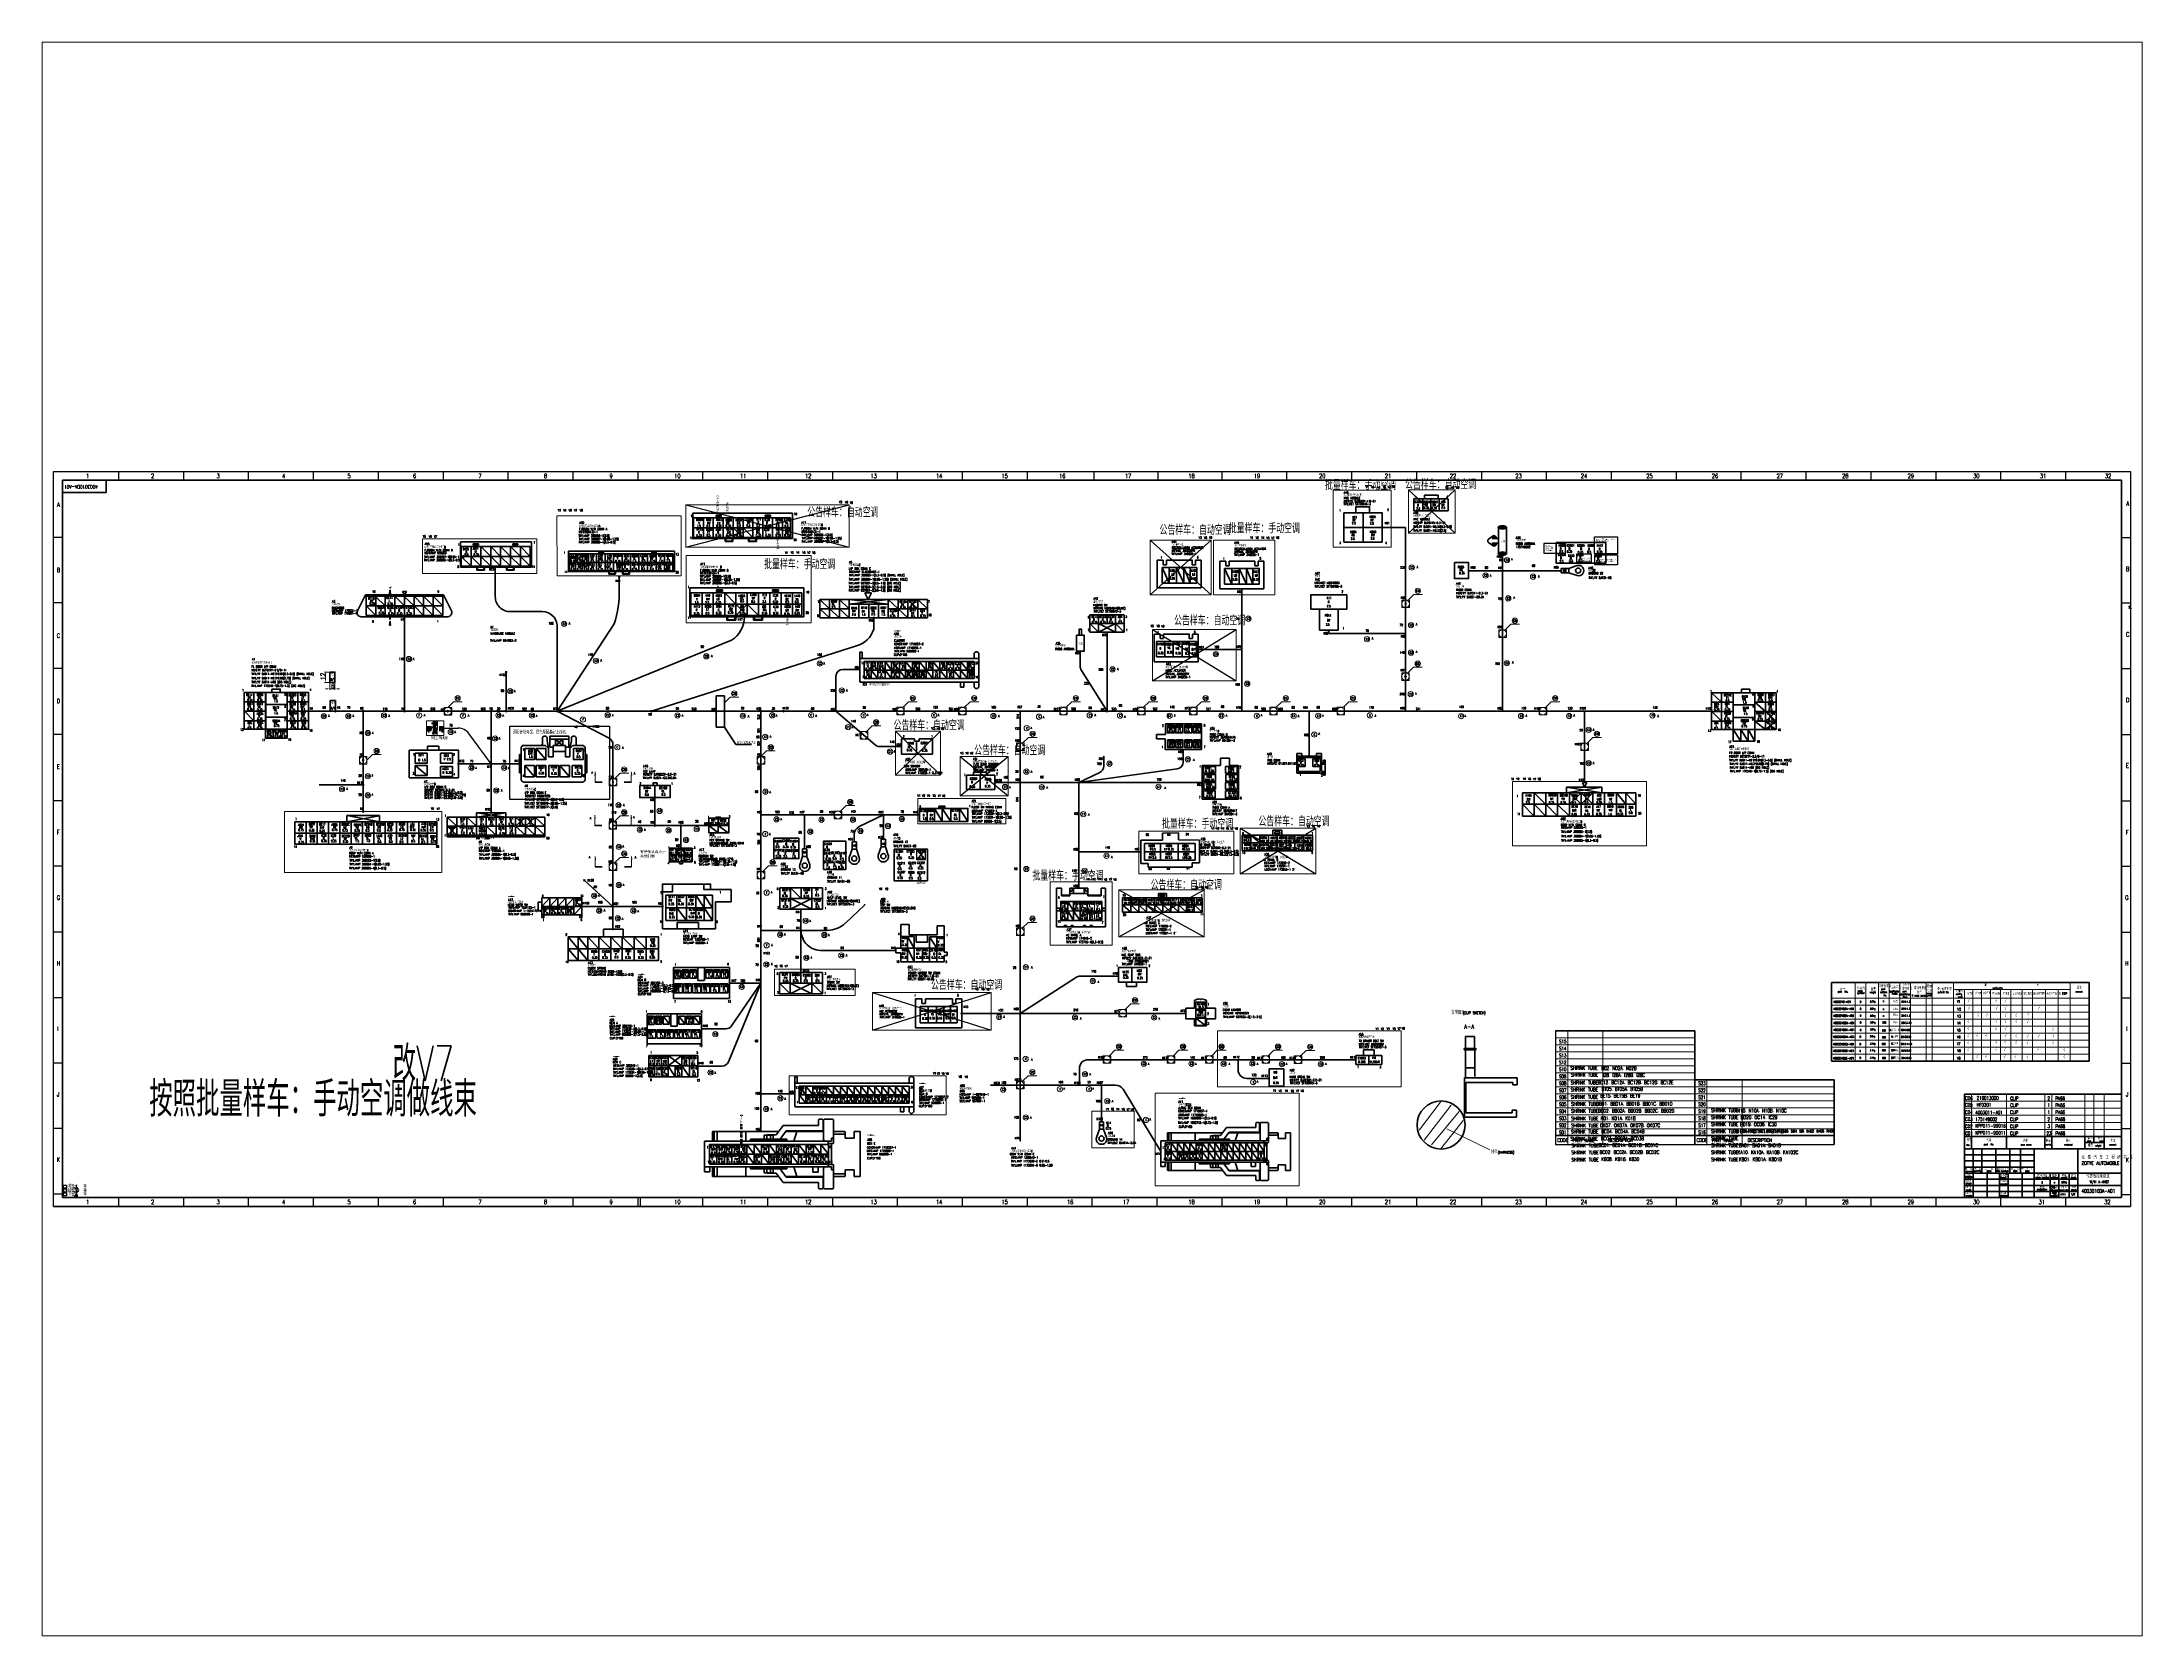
# Paper-space layout '布局2' of a CAD drawing. Header units: millimetres. Extents: x 26 to 231, y 20 to 176.
# The model-space entities are those that its viewports show. They can reach past a viewport. Long polylines and large blocks are cut down to what shows.
import ezdxf
from ezdxf.enums import TextEntityAlignment as Align

# ---------------------------------------------------------------- set-up
doc = ezdxf.new("R2010")
doc.units = ezdxf.units.MM
doc.linetypes.add('PHANTOM', pattern=[17, 12, -1, 1, -1, 1, -1])
for name, color, linetype, lineweight in [('0Filament', 7, 'Continuous', 20), ('1CENTER', 1, 'Continuous', 20), ('2FRAME', 2, 'Continuous', 70), ('4CONTOUR', 4, 'Continuous', 50), ('5PHANTOM', 6, 'PHANTOM', 20)]:
    doc.layers.add(name, color=color, linetype=linetype, lineweight=lineweight)
doc.layers.add('2FRAM', color=2, linetype='Continuous')
doc.styles.add('HZ', font='TXT', dxfattribs={"width": 0.7, "height": 4, "bigfont": 'HZTXT'})
doc.styles.get("Standard").update_dxf_attribs({"font": 'txt.shx', "height": 5})
doc.styles.add('样式 1', font='txt.shx', dxfattribs={"width": 0.7})

msp = doc.modelspace()

# ---------------------------------------------------------------- hatches: boundary and pattern name
at = {"layer": '0Filament'}
h = msp.add_hatch(color=256, dxfattribs=at)
edge = h.paths.add_edge_path()
edge.add_arc((3722.3, 931.1), 1, 0, 360)
h = msp.add_hatch(color=256, dxfattribs=at)
edge = h.paths.add_edge_path()
edge.add_arc((3860.1, 901), 1, 0, 360)
h = msp.add_hatch(color=256, dxfattribs=at)
edge = h.paths.add_edge_path()
edge.add_arc((2706.9, 885.4), 1, 0, 360)
h = msp.add_hatch(color=256, dxfattribs=at)
edge = h.paths.add_edge_path()
edge.add_arc((2848.7, 874.5), 1, 0, 360)
h = msp.add_hatch(color=256, dxfattribs=at)
edge = h.paths.add_edge_path()
edge.add_arc((3821.2, 881.5), 1, 0, 360)
h = msp.add_hatch(color=256, dxfattribs=at)
edge = h.paths.add_edge_path()
edge.add_arc((3860, 881.5), 1, 0, 360)
h = msp.add_hatch(color=256, dxfattribs=at)
edge = h.paths.add_edge_path()
edge.add_arc((3860.1, 881.5), 1, 0, 360)
h = msp.add_hatch(color=256, dxfattribs=at)
edge = h.paths.add_edge_path()
edge.add_arc((3927.5, 881.5), 1, 0, 360)
h = msp.add_hatch(color=256, dxfattribs=at)
edge = h.paths.add_edge_path()
edge.add_arc((3561.8, 860.5), 1, 0, 360)
h = msp.add_hatch(color=256, dxfattribs=at)
edge = h.paths.add_edge_path()
edge.add_arc((3749.3, 843.8), 1, 0, 360)
h = msp.add_hatch(color=256, dxfattribs=at)
edge = h.paths.add_edge_path()
edge.add_arc((2602.8, 828.7), 1, 0, 360)
h = msp.add_hatch(color=256, dxfattribs=at)
edge = h.paths.add_edge_path()
edge.add_arc((2992.2, 828.5), 1, 0, 360)
h = msp.add_hatch(color=256, dxfattribs=at)
edge = h.paths.add_edge_path()
edge.add_arc((3140.2, 827.7), 1, 0, 360)
for points in [[(3166.9, 812.9), (3163.5, 812.9), (3163.5, 812.1), (3166.9, 812.1)], [(2632.4, 721.4), (2636.1, 721.4), (2636.1, 720.1), (2632.4, 720.1)], [(2690.1, 721.4), (2693.8, 721.4), (2693.8, 720.1), (2690.1, 720.1)], [(2737.3, 721.3), (2741, 721.3), (2741, 720), (2737.3, 720)], [(2931.6, 721.3), (2935.3, 721.3), (2935.3, 719.9), (2931.6, 719.9)], [(3010.3, 711.2), (3010.3, 714.8), (3011.6, 714.8), (3011.6, 711.2)], [(3010.3, 695.9), (3010.3, 699.6), (3011.6, 699.6), (3011.6, 695.9)], [(3187.8, 721.3), (3191.5, 721.3), (3191.5, 720), (3187.8, 720)], [(3226, 721.3), (3229.7, 721.3), (3229.7, 720), (3226, 720)], [(3307.3, 711.9), (3307.3, 715.6), (3308.6, 715.6), (3308.6, 711.9)], [(3366.2, 721.3), (3369.9, 721.3), (3369.9, 719.9), (3366.2, 719.9)], [(3412.5, 721.3), (3416.2, 721.3), (3416.2, 720), (3412.5, 720)], [(3459.6, 721.3), (3463.3, 721.3), (3463.3, 720), (3459.6, 720)], [(3520.6, 721.3), (3524.3, 721.3), (3524.3, 720), (3520.6, 720)], [(3583.7, 721.3), (3587.4, 721.3), (3587.4, 720), (3583.7, 720)], [(3760.9, 721.4), (3764.6, 721.4), (3764.6, 720), (3760.9, 720)], [(3010.3, 680.9), (3010.3, 684.6), (3011.6, 684.6), (3011.6, 680.9)], [(3010.4, 653.1), (3010.4, 656.8), (3011.7, 656.8), (3011.7, 653.1)], [(2840.9, 603.3), (2840.9, 607), (2842.2, 607), (2842.2, 603.3)], [(3043.3, 602.5), (3047, 602.5), (3047, 601.2), (3043.3, 601.2)], [(3307.3, 617.3), (3307.3, 621), (3308.6, 621), (3308.6, 617.3)], [(3010.4, 568), (3010.4, 571.7), (3011.7, 571.7), (3011.7, 568)], [(2724.8, 509.1), (2721.4, 509.1), (2721.4, 508.3), (2724.8, 508.3)], [(3010.2, 456.2), (3010.2, 459.9), (3011.6, 459.9), (3011.6, 456.2)], [(2873.7, 419.9), (2870.3, 419.9), (2870.3, 419.1), (2873.7, 419.1)], [(2840.3, 371.8), (2836.9, 371.8), (2836.9, 371), (2840.3, 371)], [(2844.9, 325.7), (2841.5, 325.7), (2841.5, 324.9), (2844.9, 324.9)], [(3195.4, 295), (3192, 295), (3192, 294.2), (3195.4, 294.2)], [(3493, 278), (3489.5, 278), (3489.5, 277.2), (3493, 277.2)], [(3136.3, 235.8), (3132.9, 235.8), (3132.9, 235), (3136.3, 235)]]:
    msp.add_hatch(color=256, dxfattribs=at).paths.add_polyline_path(points)
h = msp.add_hatch(color=256, dxfattribs=at)
edge = h.paths.add_edge_path()
edge.add_arc((3407.3, 811.2), 1, 0, 360)
h = msp.add_hatch(color=256, dxfattribs=at)
edge = h.paths.add_edge_path()
edge.add_arc((3661.2, 813.3), 1, 0, 360)
h = msp.add_hatch(color=256, dxfattribs=at)
edge = h.paths.add_edge_path()
edge.add_arc((3749.3, 809.5), 1, 0, 360)
h = msp.add_hatch(color=256, dxfattribs=at)
edge = h.paths.add_edge_path()
edge.add_arc((3860.3, 809.4), 1, 0, 360)
h = msp.add_hatch(color=256, dxfattribs=at)
edge = h.paths.add_edge_path()
edge.add_arc((3124.4, 768.6), 1, 0, 360)
h = msp.add_hatch(color=256, dxfattribs=at)
edge = h.paths.add_edge_path()
edge.add_arc((3376.5, 789.4), 1, 0, 360)
h = msp.add_hatch(color=256, dxfattribs=at)
edge = h.paths.add_edge_path()
edge.add_arc((3511.6, 791.1), 1, 0, 360)
h = msp.add_hatch(color=256, dxfattribs=at)
edge = h.paths.add_edge_path()
edge.add_arc((3561.5, 791.2), 1, 0, 360)
h = msp.add_hatch(color=256, dxfattribs=at)
edge = h.paths.add_edge_path()
edge.add_arc((2719.2, 765.2), 1, 0, 360)
h = msp.add_hatch(color=256, dxfattribs=at)
edge = h.paths.add_edge_path()
edge.add_arc((3749.1, 760.2), 1, 0, 360)
h = msp.add_hatch(color=256, dxfattribs=at)
edge = h.paths.add_edge_path()
edge.add_arc((2493.1, 720.7), 1, 0, 360)
h = msp.add_hatch(color=256, dxfattribs=at)
edge = h.paths.add_edge_path()
edge.add_arc((2523.7, 720.7), 1, 0, 360)
h = msp.add_hatch(color=256, dxfattribs=at)
edge = h.paths.add_edge_path()
edge.add_arc((2555.5, 720.7), 1, 0, 360)
h = msp.add_hatch(color=256, dxfattribs=at)
edge = h.paths.add_edge_path()
edge.add_arc((2602.8, 720.7), 1, 0, 360)
h = msp.add_hatch(color=256, dxfattribs=at)
edge = h.paths.add_edge_path()
edge.add_arc((2652.7, 720.7), 1, 0, 360)
h = msp.add_hatch(color=256, dxfattribs=at)
edge = h.paths.add_edge_path()
edge.add_arc((2702, 720.7), 1, 0, 360)
h = msp.add_hatch(color=256, dxfattribs=at)
edge = h.paths.add_edge_path()
edge.add_arc((2719.2, 720.7), 1, 0, 360)
h = msp.add_hatch(color=256, dxfattribs=at)
edge = h.paths.add_edge_path()
edge.add_arc((2777.7, 720.7), 1, 0, 360)
h = msp.add_hatch(color=256, dxfattribs=at)
edge = h.paths.add_edge_path()
edge.add_arc((2885.6, 720.6), 1, 0, 360)
h = msp.add_hatch(color=256, dxfattribs=at)
edge = h.paths.add_edge_path()
edge.add_arc((3011.1, 720.7), 1, 0, 360)
h = msp.add_hatch(color=256, dxfattribs=at)
edge = h.paths.add_edge_path()
edge.add_arc((3036.8, 720.7), 1, 0, 360)
h = msp.add_hatch(color=256, dxfattribs=at)
edge = h.paths.add_edge_path()
edge.add_arc((3096.8, 720.7), 1, 0, 360)
h = msp.add_hatch(color=256, dxfattribs=at)
edge = h.paths.add_edge_path()
edge.add_arc((3170.9, 720.7), 1, 0, 360)
h = msp.add_hatch(color=256, dxfattribs=at)
edge = h.paths.add_edge_path()
edge.add_arc((3241.7, 720.7), 1, 0, 360)
h = msp.add_hatch(color=256, dxfattribs=at)
edge = h.paths.add_edge_path()
edge.add_arc((3308.1, 720.7), 1, 0, 360)
h = msp.add_hatch(color=256, dxfattribs=at)
edge = h.paths.add_edge_path()
edge.add_arc((3357.6, 720.7), 1, 0, 360)
h = msp.add_hatch(color=256, dxfattribs=at)
edge = h.paths.add_edge_path()
edge.add_arc((3407.2, 720.7), 1, 0, 360)
h = msp.add_hatch(color=256, dxfattribs=at)
edge = h.paths.add_edge_path()
edge.add_arc((3446.6, 720.7), 1, 0, 360)
h = msp.add_hatch(color=256, dxfattribs=at)
edge = h.paths.add_edge_path()
edge.add_arc((3506.2, 720.7), 1, 0, 360)
h = msp.add_hatch(color=256, dxfattribs=at)
edge = h.paths.add_edge_path()
edge.add_arc((3561.8, 720.7), 1, 0, 360)
h = msp.add_hatch(color=256, dxfattribs=at)
edge = h.paths.add_edge_path()
edge.add_arc((3598, 720.7), 1, 0, 360)
h = msp.add_hatch(color=256, dxfattribs=at)
edge = h.paths.add_edge_path()
edge.add_arc((3638.7, 720.7), 1, 0, 360)
h = msp.add_hatch(color=256, dxfattribs=at)
edge = h.paths.add_edge_path()
edge.add_arc((3675, 720.7), 1, 0, 360)
h = msp.add_hatch(color=256, dxfattribs=at)
edge = h.paths.add_edge_path()
edge.add_arc((3749.1, 720.7), 1, 0, 360)
h = msp.add_hatch(color=256, dxfattribs=at)
edge = h.paths.add_edge_path()
edge.add_arc((3860.1, 720.8), 1, 0, 360)
h = msp.add_hatch(color=256, dxfattribs=at)
edge = h.paths.add_edge_path()
edge.add_arc((3906.5, 720.6), 1, 0, 360)
h = msp.add_hatch(color=256, dxfattribs=at)
edge = h.paths.add_edge_path()
edge.add_arc((3954.3, 720.6), 1, 0, 360)
h = msp.add_hatch(color=256, dxfattribs=at)
edge = h.paths.add_edge_path()
edge.add_arc((4099.6, 720.6), 1, 0, 360)
h = msp.add_hatch(color=256, dxfattribs=at)
edge = h.paths.add_edge_path()
edge.add_arc((2817.6, 699.8), 1, 0, 360)
h = msp.add_hatch(color=256, dxfattribs=at)
edge = h.paths.add_edge_path()
edge.add_arc((2959.7, 720.3), 1, 0, 360)
h = msp.add_hatch(color=256, dxfattribs=at)
edge = h.paths.add_edge_path()
edge.add_arc((3129.1, 693), 1, 0, 360)
h = msp.add_hatch(color=256, dxfattribs=at)
edge = h.paths.add_edge_path()
edge.add_arc((3172.1, 680.1), 1, 0, 360)
h = msp.add_hatch(color=256, dxfattribs=at)
edge = h.paths.add_edge_path()
edge.add_arc((3308.1, 679.9), 1, 0, 360)
h = msp.add_hatch(color=256, dxfattribs=at)
edge = h.paths.add_edge_path()
edge.add_arc((3494.5, 676.5), 1, 0, 360)
h = msp.add_hatch(color=256, dxfattribs=at)
edge = h.paths.add_edge_path()
edge.add_arc((3954.3, 679.8), 1, 0, 360)
h = msp.add_hatch(color=256, dxfattribs=at)
edge = h.paths.add_edge_path()
edge.add_arc((2555.5, 664.6), 1, 0, 360)
h = msp.add_hatch(color=256, dxfattribs=at)
edge = h.paths.add_edge_path()
edge.add_arc((2664.7, 660.3), 1, 0, 360)
h = msp.add_hatch(color=256, dxfattribs=at)
edge = h.paths.add_edge_path()
edge.add_arc((2702.1, 660.3), 1, 0, 360)
h = msp.add_hatch(color=256, dxfattribs=at)
edge = h.paths.add_edge_path()
edge.add_arc((2734.5, 660.3), 1, 0, 360)
h = msp.add_hatch(color=256, dxfattribs=at)
h.dxf.hatch_style = 1
h.paths.add_polyline_path([(2820.6, 647.6), (2821.6, 647.6), (2821.1, 651.1)])
h = msp.add_hatch(color=256, dxfattribs=at)
h.dxf.hatch_style = 1
h.paths.add_polyline_path([(2862.1, 647.6), (2863.1, 647.6), (2862.6, 651.1)])
h = msp.add_hatch(color=256, dxfattribs=at)
edge = h.paths.add_edge_path()
edge.add_arc((3011.1, 664.4), 1, 0, 360)
h = msp.add_hatch(color=256, dxfattribs=at)
edge = h.paths.add_edge_path()
edge.add_arc((3403.7, 668.8), 1, 0, 360)
h = msp.add_hatch(color=256, dxfattribs=at)
edge = h.paths.add_edge_path()
edge.add_arc((3638.8, 669.4), 1, 0, 360)
h = msp.add_hatch(color=256, dxfattribs=at)
edge = h.paths.add_edge_path()
edge.add_arc((2555.5, 636.4), 1, 0, 360)
h = msp.add_hatch(color=256, dxfattribs=at)
edge = h.paths.add_edge_path()
edge.add_arc((2841.8, 639.3), 1, 0, 360)
h = msp.add_hatch(color=256, dxfattribs=at)
edge = h.paths.add_edge_path()
edge.add_arc((3278.8, 639.1), 1, 0, 360)
h = msp.add_hatch(color=256, dxfattribs=at)
edge = h.paths.add_edge_path()
edge.add_arc((3308.1, 639.1), 1, 0, 360)
h = msp.add_hatch(color=256, dxfattribs=at)
edge = h.paths.add_edge_path()
edge.add_arc((3375.2, 639), 1, 0, 360)
h = msp.add_hatch(color=256, dxfattribs=at)
edge = h.paths.add_edge_path()
edge.add_arc((3516.3, 639.2), 1, 0, 360)
h = msp.add_hatch(color=256, dxfattribs=at)
edge = h.paths.add_edge_path()
edge.add_arc((3954.3, 638.9), 1, 0, 360)
h = msp.add_hatch(color=256, dxfattribs=at)
edge = h.paths.add_edge_path()
edge.add_arc((2555.5, 605.8), 1, 0, 360)
h = msp.add_hatch(color=256, dxfattribs=at)
edge = h.paths.add_edge_path()
edge.add_arc((2702.1, 604.5), 1, 0, 360)
h = msp.add_hatch(color=256, dxfattribs=at)
h.dxf.hatch_style = 1
h.paths.add_polyline_path([(2820.3, 598), (2821.3, 598), (2820.8, 601.5)])
h = msp.add_hatch(color=256, dxfattribs=at)
h.dxf.hatch_style = 1
h.paths.add_polyline_path([(2861.8, 598), (2862.9, 598), (2862.3, 601.5)])
h = msp.add_hatch(color=256, dxfattribs=at)
edge = h.paths.add_edge_path()
edge.add_arc((2889.7, 621.8), 1, 0, 360)
h = msp.add_hatch(color=256, dxfattribs=at)
edge = h.paths.add_edge_path()
edge.add_arc((3011.1, 602), 1, 0, 360)
h = msp.add_hatch(color=256, dxfattribs=at)
edge = h.paths.add_edge_path()
edge.add_arc((3061, 602), 1, 0, 360)
h = msp.add_hatch(color=256, dxfattribs=at)
edge = h.paths.add_edge_path()
edge.add_arc((3099.3, 601.8), 1, 0, 360)
h = msp.add_hatch(color=256, dxfattribs=at)
edge = h.paths.add_edge_path()
edge.add_arc((3151.2, 602), 1, 0, 360)
h = msp.add_hatch(color=256, dxfattribs=at)
edge = h.paths.add_edge_path()
edge.add_arc((3192.5, 601.8), 1, 0, 360)
h = msp.add_hatch(color=256, dxfattribs=at)
edge = h.paths.add_edge_path()
edge.add_arc((2841.5, 590), 1, 0, 360)
h = msp.add_hatch(color=256, dxfattribs=at)
edge = h.paths.add_edge_path()
edge.add_arc((2889.7, 589.8), 1, 0, 360)
h = msp.add_hatch(color=256, dxfattribs=at)
edge = h.paths.add_edge_path()
edge.add_arc((2919.4, 589.8), 1, 0, 360)
h = msp.add_hatch(color=256, dxfattribs=at)
edge = h.paths.add_edge_path()
edge.add_arc((2951.3, 589.9), 1, 0, 360)
h = msp.add_hatch(color=256, dxfattribs=at)
h.dxf.hatch_style = 1
h.paths.add_polyline_path([(2820.7, 550.8), (2821.7, 550.8), (2821.2, 554.3)])
h = msp.add_hatch(color=256, dxfattribs=at)
h.dxf.hatch_style = 1
h.paths.add_polyline_path([(2862.3, 550.8), (2863.3, 550.8), (2862.8, 554.3)])
h = msp.add_hatch(color=256, dxfattribs=at)
edge = h.paths.add_edge_path()
edge.add_arc((2919.4, 564), 1, 0, 360)
h = msp.add_hatch(color=256, dxfattribs=at)
edge = h.paths.add_edge_path()
edge.add_arc((3061, 563.2), 1, 0, 360)
h = msp.add_hatch(color=256, dxfattribs=at)
edge = h.paths.add_edge_path()
edge.add_arc((3117.9, 571.1), 1, 180, 540)
h = msp.add_hatch(color=256, dxfattribs=at)
edge = h.paths.add_edge_path()
edge.add_arc((3151.2, 573.8), 1, 180, 540)
h = msp.add_hatch(color=256, dxfattribs=at)
edge = h.paths.add_edge_path()
edge.add_arc((3375.1, 559.8), 1, 0, 360)
h = msp.add_hatch(color=256, dxfattribs=at)
edge = h.paths.add_edge_path()
edge.add_arc((3446.2, 559.8), 1, 0, 360)
h = msp.add_hatch(color=256, dxfattribs=at)
edge = h.paths.add_edge_path()
edge.add_arc((2841.6, 542.6), 1, 0, 360)
h = msp.add_hatch(color=256, dxfattribs=at)
edge = h.paths.add_edge_path()
edge.add_arc((3011, 532.9), 1, 0, 360)
h = msp.add_hatch(color=256, dxfattribs=at)
edge = h.paths.add_edge_path()
edge.add_arc((2808.8, 527.1), 1, 0, 360)
h = msp.add_hatch(color=256, dxfattribs=at)
edge = h.paths.add_edge_path()
edge.add_arc((3375.1, 517.9), 1, 0, 360)
h = msp.add_hatch(color=256, dxfattribs=at)
edge = h.paths.add_edge_path()
edge.add_arc((2806, 497.2), 1, 0, 360)
h = msp.add_hatch(color=256, dxfattribs=at)
edge = h.paths.add_edge_path()
edge.add_arc((2841.6, 497.2), 1, 0, 360)
h = msp.add_hatch(color=256, dxfattribs=at)
edge = h.paths.add_edge_path()
edge.add_arc((2898.3, 497.2), 1, 0, 360)
h = msp.add_hatch(color=256, dxfattribs=at)
edge = h.paths.add_edge_path()
edge.add_arc((3057, 493.9), 1, 0, 360)
h = msp.add_hatch(color=256, dxfattribs=at)
edge = h.paths.add_edge_path()
edge.add_arc((3129.8, 499.1), 1, 0, 360)
h = msp.add_hatch(color=256, dxfattribs=at)
edge = h.paths.add_edge_path()
edge.add_arc((2841.6, 471.2), 1, 0, 360)
h = msp.add_hatch(color=256, dxfattribs=at)
edge = h.paths.add_edge_path()
edge.add_arc((3011.1, 469.8), 1, 0, 360)
h = msp.add_hatch(color=256, dxfattribs=at)
edge = h.paths.add_edge_path()
edge.add_arc((3057, 469.6), 1, 0, 360)
h = msp.add_hatch(color=256, dxfattribs=at)
edge = h.paths.add_edge_path()
edge.add_arc((3308.1, 468.2), 1, 0, 360)
h = msp.add_hatch(color=256, dxfattribs=at)
edge = h.paths.add_edge_path()
edge.add_arc((3011.1, 444.1), 1, 0, 360)
h = msp.add_hatch(color=256, dxfattribs=at)
edge = h.paths.add_edge_path()
edge.add_arc((3165.3, 446.8), 1, 0, 360)
h = msp.add_hatch(color=256, dxfattribs=at)
edge = h.paths.add_edge_path()
edge.add_arc((2974.8, 409.6), 1, 0, 360)
h = msp.add_hatch(color=256, dxfattribs=at)
edge = h.paths.add_edge_path()
edge.add_arc((3011.1, 409.6), 1, 0, 360)
h = msp.add_hatch(color=256, dxfattribs=at)
edge = h.paths.add_edge_path()
edge.add_arc((3056.9, 421.6), 1, 0, 360)
h = msp.add_hatch(color=256, dxfattribs=at)
edge = h.paths.add_edge_path()
edge.add_arc((3420.3, 417.6), 1, 0, 360)
h = msp.add_hatch(color=256, dxfattribs=at)
edge = h.paths.add_edge_path()
edge.add_arc((3241, 374.8), 1, 0, 360)
h = msp.add_hatch(color=256, dxfattribs=at)
edge = h.paths.add_edge_path()
edge.add_arc((3308.1, 374.9), 1, 0, 360)
h = msp.add_hatch(color=256, dxfattribs=at)
edge = h.paths.add_edge_path()
edge.add_arc((3425.4, 374.9), 1, 0, 360)
h = msp.add_hatch(color=256, dxfattribs=at)
edge = h.paths.add_edge_path()
edge.add_arc((3497.5, 374.9), 1, 0, 360)
h = msp.add_hatch(color=256, dxfattribs=at)
edge = h.paths.add_edge_path()
edge.add_arc((2942.9, 357.1), 1, 0, 360)
h = msp.add_hatch(color=256, dxfattribs=at)
edge = h.paths.add_edge_path()
edge.add_arc((2938.5, 314.7), 1, 0, 360)
h = msp.add_hatch(color=256, dxfattribs=at)
edge = h.paths.add_edge_path()
edge.add_arc((3407.2, 321.8), 1, 0, 360)
h = msp.add_hatch(color=256, dxfattribs=at)
edge = h.paths.add_edge_path()
edge.add_arc((3480.6, 321.8), 1, 0, 360)
h = msp.add_hatch(color=256, dxfattribs=at)
edge = h.paths.add_edge_path()
edge.add_arc((3524.4, 321.8), 1, 0, 360)
h = msp.add_hatch(color=256, dxfattribs=at)
edge = h.paths.add_edge_path()
edge.add_arc((3557.4, 321.8), 1, 0, 360)
h = msp.add_hatch(color=256, dxfattribs=at)
edge = h.paths.add_edge_path()
edge.add_arc((3589.2, 321.8), 1, 0, 360)
h = msp.add_hatch(color=256, dxfattribs=at)
edge = h.paths.add_edge_path()
edge.add_arc((3626.1, 321.6), 1, 0, 360)
h = msp.add_hatch(color=256, dxfattribs=at)
edge = h.paths.add_edge_path()
edge.add_arc((3692.3, 321.7), 1, 0, 360)
h = msp.add_hatch(color=256, dxfattribs=at)
edge = h.paths.add_edge_path()
edge.add_arc((3274.4, 292.6), 1, 0, 360)
h = msp.add_hatch(color=256, dxfattribs=at)
edge = h.paths.add_edge_path()
edge.add_arc((3308, 292.8), 1, 0, 360)
h = msp.add_hatch(color=256, dxfattribs=at)
edge = h.paths.add_edge_path()
edge.add_arc((3375.7, 292.5), 1, 0, 360)
h = msp.add_hatch(color=256, dxfattribs=at)
edge = h.paths.add_edge_path()
edge.add_arc((3400.9, 292.5), 1, 0, 360)
h = msp.add_hatch(color=256, dxfattribs=at)
edge = h.paths.add_edge_path()
edge.add_arc((3592.7, 300.3), 1.09, 90, 450)
h = msp.add_hatch(color=256, dxfattribs=at)
edge = h.paths.add_edge_path()
edge.add_arc((3011.1, 282.6), 1, 0, 360)
h = msp.add_hatch(color=256, dxfattribs=at)
edge = h.paths.add_edge_path()
edge.add_arc((3049.9, 282.6), 1, 0, 360)
h = msp.add_hatch(color=256, dxfattribs=at)
edge = h.paths.add_edge_path()
edge.add_arc((3011.1, 239.8), 1, 0, 360)
h = msp.add_hatch(color=256, dxfattribs=at)
edge = h.paths.add_edge_path()
edge.add_arc((3400.8, 250.9), 1, 0, 360)
h = msp.add_hatch(color=256, dxfattribs=at)
edge = h.paths.add_edge_path()
edge.add_arc((3308, 229), 1, 0, 360)
h = msp.add_hatch(color=256, dxfattribs=at)
edge = h.paths.add_edge_path()
edge.add_arc((3468.8, 216.8), 1, 0, 360)

# ---------------------------------------------------------------- linework, layer by layer
for p, q in [((2201.1, 153.9), (2201.1, 994.9)), ((2201.1, 994.9), (3390.1, 994.9)), ((2275.4, 994.9), (2275.4, 984.9)), ((2349.7, 994.9), (2349.7, 984.9)), ((2424, 994.9), (2424, 984.9)), ((2498.4, 994.9), (2498.4, 984.9)), ((2572.7, 994.9), (2572.7, 984.9)), ((2647, 994.9), (2647, 984.9)), ((2721.3, 994.9), (2721.3, 984.9)), ((2795.6, 994.9), (2795.6, 984.9)), ((2869.9, 994.9), (2869.9, 984.9)), ((2944.2, 994.9), (2944.2, 984.9)), ((3018.5, 994.9), (3018.5, 984.9)), ((3092.9, 994.9), (3092.9, 984.9)), ((3167.2, 994.9), (3167.2, 984.9)), ((3241.5, 994.9), (3241.5, 984.9)), ((3315.8, 994.9), (3315.8, 984.9)), ((3390.1, 994.9), (4579.1, 994.9)), ((3392.4, 994.9), (3392.4, 984.9)), ((3465.6, 994.9), (3465.6, 984.9)), ((3538.7, 994.9), (3538.7, 984.9)), ((3613, 994.9), (3613, 984.9)), ((3687.4, 994.9), (3687.4, 984.9)), ((3761.7, 994.9), (3761.7, 984.9)), ((3836, 994.9), (3836, 984.9)), ((3910.3, 994.9), (3910.3, 984.9)), ((3984.6, 994.9), (3984.6, 984.9)), ((4058.9, 994.9), (4058.9, 984.9)), ((4133.2, 994.9), (4133.2, 984.9)), ((4207.5, 994.9), (4207.5, 984.9)), ((4281.9, 994.9), (4281.9, 984.9)), ((4356.2, 994.9), (4356.2, 984.9)), ((4430.5, 994.9), (4430.5, 984.9)), ((4504.8, 994.9), (4504.8, 984.9)), ((4579.1, 994.9), (4579.1, 153.9)), ((2211.1, 919.6), (2201.1, 919.6)), ((4569.1, 919.6), (4579.1, 919.6)), ((2211.1, 844.5), (2201.2, 844.5)), ((4569.1, 844.5), (4579, 844.5)), ((2211.1, 769.5), (2201.2, 769.5)), ((4569.1, 769.5), (4579, 769.5)), ((2211.1, 693.9), (2201.2, 693.9)), ((4569.1, 693.9), (4579, 693.9)), ((2211.1, 618.1), (2201.2, 618.1)), ((4569.1, 618.1), (4579, 618.1)), ((2211.1, 543.1), (2201.2, 543.1)), ((4569.1, 543.1), (4579, 543.1)), ((2211.1, 467.9), (2201.1, 467.9)), ((2211.1, 467.8), (2201.1, 467.8)), ((4569.1, 467.8), (4579.1, 467.8)), ((2211.1, 392.7), (2201.2, 392.7)), ((4569.1, 392.7), (4579, 392.7)), ((2211.1, 317.7), (2201.2, 317.7)), ((4569.1, 317.7), (4579, 317.7)), ((2211.1, 242.9), (2201.2, 242.9)), ((4569.1, 242.9), (4579, 242.9)), ((2212.3, 178.3), (2215.8, 178.3)), ((2212.3, 174.8), (2212.3, 178.3)), ((2215.8, 174.8), (2212.3, 174.8)), ((2212.3, 170.3), (2212.3, 173.8)), ((2212.3, 173.8), (2215.8, 173.8)), ((2215.8, 170.3), (2212.3, 170.3)), ((2212.3, 165.9), (2212.3, 169.4)), ((2212.3, 169.4), (2215.8, 169.4)), ((2215.8, 178.3), (2215.8, 174.8)), ((2215.8, 173.8), (2215.8, 170.3)), ((2215.8, 169.4), (2215.8, 165.9)), ((2224.6, 175), (2228.7, 175)), ((2224.6, 170.5), (2228.7, 170.5)), ((2211.1, 167.7), (2201.1, 167.7)), ((3390.1, 153.9), (2201.1, 153.9)), ((2201.1, 153.9), (4579.1, 153.9)), ((2215.8, 165.9), (2212.3, 165.9)), ((2224.6, 166.1), (2228.7, 166.1)), ((2275.4, 163.9), (2275.4, 153.9)), ((2349.7, 163.9), (2349.7, 153.9)), ((2424, 163.9), (2424, 153.9)), ((2498.4, 163.9), (2498.4, 153.9)), ((2572.7, 163.9), (2572.7, 153.9)), ((2647, 163.9), (2647, 153.9)), ((2795.6, 163.9), (2795.6, 153.9)), ((2869.9, 163.9), (2869.9, 153.9)), ((2872.8, 163.9), (2872.8, 153.9)), ((2944.2, 163.9), (2944.2, 153.9)), ((3018.5, 163.9), (3018.5, 153.9)), ((3092.9, 163.9), (3092.9, 153.9)), ((3167.2, 163.9), (3167.2, 153.9)), ((3241.5, 163.9), (3241.5, 153.9)), ((3315.8, 163.9), (3315.8, 153.9)), ((3390.1, 163.9), (3390.1, 153.9)), ((4579.1, 153.9), (3390.1, 153.9)), ((3464.4, 163.9), (3464.4, 153.9)), ((3538.7, 163.9), (3538.7, 153.9)), ((3613, 163.9), (3613, 153.9)), ((3687.4, 163.9), (3687.4, 153.9)), ((3761.7, 163.9), (3761.7, 153.9)), ((3836, 163.9), (3836, 153.9)), ((3910.3, 163.9), (3910.3, 153.9)), ((3984.6, 163.9), (3984.6, 153.9)), ((4058.9, 163.9), (4058.9, 153.9)), ((4133.2, 163.9), (4133.2, 153.9)), ((4207.5, 163.9), (4207.5, 153.9)), ((4281.9, 163.9), (4281.9, 153.9)), ((4356.2, 163.9), (4356.2, 153.9)), ((4430.5, 163.9), (4430.5, 153.9)), ((4504.8, 163.9), (4504.8, 153.9)), ((4569.1, 167.6), (4579.1, 167.6))]:
    msp.add_line(p, q)
for p, q in [((3744.9, 839.3), (3744.9, 847.9)), ((3744.9, 847.9), (3753.6, 847.9)), ((3752.2, 847.9), (3758.5, 854.3)), ((3753.6, 847.9), (3753.6, 839.3)), ((3758.5, 854.3), (3768.5, 854.3)), ((3753.6, 839.3), (3744.9, 839.3)), ((3863.2, 813.7), (3869.6, 820.1)), ((3869.6, 820.1), (3879.6, 820.1)), ((3166.9, 812.8), (3166.9, 812.8)), ((3166.9, 812.8), (3166.9, 812.1)), ((3166.9, 812.1), (3166.9, 812.8)), ((3166.9, 812.1), (3166.9, 812.1)), ((3856, 805.1), (3856, 813.7)), ((3856, 813.7), (3864.6, 813.7)), ((3864.6, 805.1), (3856, 805.1)), ((3864.6, 813.7), (3864.6, 805.1)), ((3751.9, 764.6), (3758.3, 770.9)), ((3758.3, 770.9), (3768.3, 770.9)), ((2516.7, 765.5), (2511.3, 765.5)), ((2516.7, 753.5), (2511.3, 753.5)), ((2514.8, 746.2), (2512.3, 746.2)), ((2512.5, 756), (2512.5, 763)), ((2517.3, 752.9), (2517.3, 745)), ((2517.3, 746.2), (2523.3, 746.2)), ((2523.3, 752.9), (2523.3, 745)), ((2525.8, 746.2), (2528.3, 746.2)), ((3744.7, 755.9), (3744.7, 764.6)), ((3744.7, 764.6), (3753.3, 764.6)), ((3753.3, 755.9), (3744.7, 755.9)), ((3753.3, 764.6), (3753.3, 755.9)), ((2648.4, 725), (2657, 725)), ((2648.4, 716.4), (2648.4, 725)), ((2652.7, 725), (2659.1, 731.4)), ((2657, 725), (2657, 716.4)), ((2659.1, 731.4), (2669.1, 731.4)), ((2969.3, 730.3), (2975.7, 736.7)), ((2975.7, 736.7), (2985.7, 736.7)), ((3166.5, 716.4), (3166.5, 725.1)), ((3166.5, 725.1), (3175.2, 725.1)), ((3173.7, 725.1), (3180.1, 731.5)), ((3175.2, 725.1), (3175.2, 716.4)), ((3180.1, 731.5), (3190.1, 731.5)), ((3237.3, 716.4), (3237.3, 725.1)), ((3237.3, 725.1), (3246, 725.1)), ((3244.1, 725.1), (3250.5, 731.5)), ((3246, 725.1), (3246, 716.4)), ((3250.5, 731.5), (3260.5, 731.5)), ((3353.2, 716.4), (3353.2, 725.1)), ((3353.2, 725.1), (3361.8, 725.1)), ((3360.5, 725.1), (3366.9, 731.5)), ((3361.8, 725.1), (3361.8, 716.4)), ((3366.9, 731.5), (3376.9, 731.5)), ((3442.3, 716.4), (3442.3, 725.1)), ((3442.3, 725.1), (3450.9, 725.1)), ((3449.1, 725.1), (3455.5, 731.5)), ((3450.9, 725.1), (3450.9, 716.4)), ((3455.5, 731.5), (3465.5, 731.5)), ((3501.9, 716.4), (3501.9, 725.1)), ((3501.9, 725.1), (3510.5, 725.1)), ((3509.1, 725.1), (3515.4, 731.5)), ((3510.5, 725.1), (3510.5, 716.4)), ((3515.4, 731.5), (3525.4, 731.5)), ((3593.6, 716.4), (3593.6, 725.1)), ((3593.6, 725.1), (3602.3, 725.1)), ((3600.9, 725.1), (3607.3, 731.5)), ((3602.3, 725.1), (3602.3, 716.4)), ((3607.3, 731.5), (3617.3, 731.5)), ((3670.7, 716.4), (3670.7, 725.1)), ((3670.7, 725.1), (3679.3, 725.1)), ((3677.9, 725.1), (3684.3, 731.5)), ((3679.3, 725.1), (3679.3, 716.4)), ((3684.3, 731.5), (3694.3, 731.5)), ((3902.2, 716.4), (3902.2, 725)), ((3902.2, 725), (3910.8, 725)), ((3909.4, 725), (3915.8, 731.4)), ((3910.8, 725), (3910.8, 716.4)), ((3915.8, 731.4), (3925.8, 731.4)), ((3124.7, 688.8), (3124.7, 697.4)), ((3124.7, 697.4), (3133.3, 697.4)), ((3131.9, 697.4), (3138.3, 703.8)), ((3133.3, 697.4), (3133.3, 688.8)), ((3138.3, 703.8), (3148.3, 703.8)), ((3175.2, 716.4), (3166.5, 716.4)), ((3246, 716.4), (3237.3, 716.4)), ((3361.8, 716.4), (3353.2, 716.4)), ((3450.9, 716.4), (3442.3, 716.4)), ((3510.5, 716.4), (3501.9, 716.4)), ((3602.3, 716.4), (3593.6, 716.4)), ((3679.3, 716.4), (3670.7, 716.4)), ((3910.8, 716.4), (3902.2, 716.4)), ((3011.1, 668.7), (3017.5, 675.1)), ((3017.5, 675.1), (3027.5, 675.1)), ((3133.3, 688.8), (3124.7, 688.8)), ((3303.7, 675.6), (3303.7, 684.3)), ((3303.7, 684.3), (3312.3, 684.3)), ((3312.3, 675.6), (3303.7, 675.6)), ((3310.9, 684.3), (3317.3, 690.6)), ((3312.3, 684.3), (3312.3, 675.6)), ((3317.3, 690.6), (3327.3, 690.6)), ((3949.9, 675.6), (3949.9, 684.2)), ((3949.9, 684.2), (3958.5, 684.2)), ((3958.5, 675.6), (3949.9, 675.6)), ((3957.1, 684.2), (3963.5, 690.6)), ((3958.5, 684.2), (3958.5, 675.6)), ((3963.5, 690.6), (3973.5, 690.6)), ((2551.2, 660.2), (2551.2, 668.9)), ((2551.2, 668.9), (2559.9, 668.9)), ((2559.9, 660.2), (2551.2, 660.2)), ((2559.9, 664.6), (2566.2, 670.9)), ((2559.9, 668.9), (2559.9, 660.2)), ((2566.2, 670.9), (2576.2, 670.9)), ((2821.1, 651.1), (2821.6, 647.6)), ((2843.3, 643.4), (2849.7, 649.8)), ((2849.7, 649.8), (2859.7, 649.8)), ((2862.6, 651.1), (2863.1, 647.6)), ((3006.7, 660.1), (3006.7, 668.7)), ((3006.7, 668.7), (3015.4, 668.7)), ((3015.4, 660.1), (3006.7, 660.1)), ((3015.4, 668.7), (3015.4, 660.1)), ((2821.6, 647.6), (2820.6, 647.6)), ((2821.1, 639.3), (2821.1, 647.6)), ((2837.4, 635.1), (2837.4, 643.7)), ((2837.4, 643.7), (2846, 643.7)), ((2846, 635.1), (2837.4, 635.1)), ((2846, 643.7), (2846, 635.1)), ((2862.6, 639.4), (2862.6, 647.6)), ((2820.8, 601.5), (2821.3, 598)), ((2862.3, 601.5), (2862.9, 598)), ((3094.9, 597.6), (3094.9, 606.2)), ((3094.9, 606.2), (3103.6, 606.2)), ((3102.2, 606.2), (3108.6, 612.6)), ((3103.6, 606.2), (3103.6, 597.6)), ((3108.6, 612.6), (3118.6, 612.6)), ((2821.3, 598), (2820.3, 598)), ((2820.8, 589.7), (2820.8, 598.1)), ((2837.2, 585.7), (2837.2, 594.4)), ((2837.2, 594.4), (2845.8, 594.4)), ((2845.8, 585.7), (2837.2, 585.7)), ((2843.3, 594.4), (2849.7, 600.7)), ((2845.8, 594.4), (2845.8, 585.7)), ((2849.7, 600.7), (2859.7, 600.7)), ((2862.4, 589.7), (2862.4, 598)), ((3103.6, 597.6), (3094.9, 597.6)), ((2821.2, 554.3), (2821.7, 550.8)), ((2843.3, 546.9), (2849.7, 553.3)), ((2849.7, 553.3), (2859.7, 553.3)), ((2862.8, 554.3), (2863.3, 550.8)), ((2821.7, 550.8), (2820.7, 550.8)), ((2821.2, 542.5), (2821.2, 550.8)), ((2837.2, 538.3), (2837.2, 546.9)), ((2837.2, 546.9), (2845.9, 546.9)), ((2845.9, 538.3), (2837.2, 538.3)), ((2845.9, 546.9), (2845.9, 538.3)), ((2862.8, 542.6), (2862.8, 550.8)), ((3006.7, 528.6), (3006.7, 537.3)), ((3006.7, 537.3), (3015.3, 537.3)), ((3013.2, 537.3), (3019.6, 543.7)), ((3015.3, 537.3), (3015.3, 528.6)), ((3019.6, 543.7), (3029.6, 543.7)), ((2724.8, 509), (2724.8, 509)), ((2724.8, 509), (2724.8, 508.3)), ((2724.8, 508.3), (2724.8, 509)), ((2724.8, 508.3), (2724.8, 508.3)), ((3015.3, 528.6), (3006.7, 528.6)), ((3303.7, 463.9), (3303.7, 472.5)), ((3303.7, 472.5), (3312.3, 472.5)), ((3312.3, 463.9), (3303.7, 463.9)), ((3310.7, 472.5), (3317.1, 478.9)), ((3312.3, 472.5), (3312.3, 463.9)), ((3317.1, 478.9), (3327.1, 478.9)), ((2873.7, 419.8), (2873.7, 419.8)), ((2873.7, 419.8), (2873.7, 419)), ((2873.7, 419), (2873.7, 419.8)), ((2873.7, 419), (2873.7, 419)), ((4264, 410), (4264, 320)), ((4276.3, 410), (4276.3, 320)), ((4290.5, 410), (4290.5, 320)), ((4302.8, 410), (4302.8, 320)), ((4315.1, 410), (4315.1, 320)), ((4327.4, 410), (4327.4, 320)), ((4345.2, 410), (4345.2, 320)), ((4352, 410), (4352, 320)), ((4376.7, 410), (4376.7, 320)), ((4510.3, 410), (4510.3, 320)), ((3428.2, 379.3), (3434.5, 385.7)), ((3434.5, 385.7), (3444.5, 385.7)), ((4237, 392), (4531.8, 392)), ((4376.7, 402), (4510.3, 402)), ((4389, 402), (4389, 320)), ((4398.7, 402), (4398.7, 320)), ((4408.8, 402), (4408.8, 320)), ((4419, 402), (4419, 320)), ((4430.4, 402), (4430.4, 320)), ((4442.4, 402), (4442.4, 320)), ((4455, 402), (4455, 320)), ((4467.2, 402), (4467.2, 320)), ((4481.9, 402), (4481.9, 320)), ((4496.6, 402), (4496.6, 320)), ((2840.3, 371.7), (2840.3, 371.7)), ((2840.3, 371.7), (2840.3, 370.9)), ((2840.3, 370.9), (2840.3, 371.7)), ((2840.3, 370.9), (2840.3, 370.9)), ((3421, 370.7), (3421, 379.3)), ((3421, 379.3), (3429.7, 379.3)), ((3429.7, 370.7), (3421, 370.7)), ((3429.7, 379.3), (3429.7, 370.7)), ((4237, 384), (4531.8, 384)), ((4237, 376), (4531.8, 376)), ((4237, 368), (4531.8, 368)), ((3921, 346.8), (4080.4, 346.8)), ((3921, 338.8), (4080.4, 338.8)), ((3934.9, 354.8), (3934.9, 224.7)), ((3975, 354.8), (3975, 224.7)), ((4237, 360), (4531.8, 360)), ((4237, 352), (4531.8, 352)), ((4237, 344), (4531.8, 344)), ((2844.9, 325.6), (2844.9, 325.6)), ((2844.9, 325.6), (2844.9, 324.8)), ((2844.9, 324.8), (2844.9, 325.6)), ((2844.9, 324.8), (2844.9, 324.8)), ((3402.9, 317.6), (3402.9, 326.2)), ((3402.9, 326.2), (3411.5, 326.2)), ((3411.5, 317.6), (3402.9, 317.6)), ((3410, 326.2), (3416.4, 332.6)), ((3411.5, 326.2), (3411.5, 317.6)), ((3416.4, 332.6), (3426.4, 332.6)), ((3476.2, 317.6), (3476.2, 326.2)), ((3476.2, 326.2), (3484.8, 326.2)), ((3484.8, 317.6), (3476.2, 317.6)), ((3483.3, 326.2), (3489.7, 332.6)), ((3484.8, 326.2), (3484.8, 317.6)), ((3489.7, 332.6), (3499.7, 332.6)), ((3520.1, 317.6), (3520.1, 326.2)), ((3520.1, 326.2), (3528.7, 326.2)), ((3528.7, 317.6), (3520.1, 317.6)), ((3527.2, 326.2), (3533.6, 332.6)), ((3528.7, 326.2), (3528.7, 317.6)), ((3533.6, 332.6), (3543.6, 332.6)), ((3584.9, 317.6), (3584.9, 326.2)), ((3584.9, 326.2), (3593.5, 326.2)), ((3593.5, 317.6), (3584.9, 317.6)), ((3592, 326.2), (3598.4, 332.6)), ((3593.5, 326.2), (3593.5, 317.6)), ((3598.4, 332.6), (3608.4, 332.6)), ((3621.7, 317.4), (3621.7, 326)), ((3621.7, 326), (3630.4, 326)), ((3630.4, 317.4), (3621.7, 317.4)), ((3628.8, 326), (3635.2, 332.4)), ((3630.4, 326), (3630.4, 317.4)), ((3635.2, 332.4), (3645.2, 332.4)), ((3921, 330.8), (4080.4, 330.8)), ((3921, 322.8), (4080.4, 322.8)), ((3921, 314.8), (4080.4, 314.8)), ((4237, 336), (4531.8, 336)), ((4237, 328), (4531.8, 328)), ((3195.4, 294.9), (3195.4, 294.9)), ((3195.4, 294.9), (3195.4, 294.1)), ((3195.4, 294.1), (3195.4, 294.9)), ((3195.4, 294.1), (3195.4, 294.1)), ((3303.7, 288.4), (3303.7, 297)), ((3303.7, 297), (3312.3, 297)), ((3310.7, 297), (3317.1, 303.4)), ((3312.3, 297), (3312.3, 288.4)), ((3317.1, 303.4), (3327.1, 303.4)), ((3921, 306.8), (4080.4, 306.8)), ((3921, 298.8), (4080.4, 298.8)), ((3921, 290.8), (4080.4, 290.8)), ((4080.4, 290.8), (4239.9, 290.8)), ((4094.3, 298.8), (4094.3, 224.7)), ((4134.5, 298.8), (4134.5, 224.7)), ((3312.3, 288.4), (3303.7, 288.4)), ((3493, 277.9), (3493, 277.9)), ((3493, 277.9), (3493, 277.1)), ((3493, 277.1), (3493, 277.9)), ((3493, 277.1), (3493, 277.1)), ((3789.9, 274.4), (3764.8, 241.1)), ((3801.3, 269.6), (3770.3, 229.5)), ((3921, 282.8), (4080.4, 282.8)), ((3921, 274.8), (4080.4, 274.8)), ((3921, 266.8), (4080.4, 266.8)), ((4080.4, 282.8), (4239.9, 282.8)), ((4080.4, 274.8), (4239.9, 274.8)), ((4080.4, 266.8), (4239.9, 266.8)), ((4569.1, 274.1), (4389.1, 274.1)), ((4569.1, 266.1), (4389.1, 266.1)), ((4397.1, 233.9), (4397.1, 282.1)), ((4437.1, 233.9), (4437.1, 282.1)), ((4481.1, 233.9), (4481.1, 282.1)), ((4489.1, 233.9), (4489.1, 282.1)), ((4527.1, 233.9), (4527.1, 282.1)), ((4537.1, 233.9), (4537.1, 282.1)), ((4549.1, 233.9), (4549.1, 282.1)), ((3810.7, 262.5), (3778.7, 224.4)), ((3815.2, 252.1), (3789.1, 219.5)), ((3796.6, 242.8), (3845.8, 218.7)), ((3921, 258.8), (4080.4, 258.8)), ((3921, 250.8), (4080.4, 250.8)), ((3921, 242.8), (4080.4, 242.8)), ((4080.4, 258.8), (4239.9, 258.8)), ((4080.4, 250.8), (4239.9, 250.8)), ((4080.4, 242.8), (4239.9, 242.8)), ((4569.1, 258.1), (4389.1, 258.1)), ((4569.1, 250), (4389.1, 250)), ((4569.1, 241.9), (4389.1, 241.9)), ((3136.3, 235.7), (3136.3, 235.7)), ((3136.3, 235.7), (3136.3, 234.9)), ((3136.3, 234.9), (3136.3, 235.7)), ((3136.3, 234.9), (3136.3, 234.9))]:
    msp.add_line(p, q, dxfattribs=at)
at = {"layer": '0Filament', "lineweight": -2}
msp.add_line((2648.4, 716.4), (2657, 716.4), dxfattribs=at)
at = {"layer": '0Filament', "lineweight": 40}
for p, q in [((2821.1, 639.3), (2829.2, 639.3)), ((2854.6, 639.3), (2862.7, 639.3)), ((2820.8, 589.7), (2828.9, 589.7)), ((2854.3, 589.7), (2862.4, 589.7)), ((2821.2, 542.5), (2829.4, 542.5)), ((2854.7, 542.5), (2862.9, 542.5))]:
    msp.add_line(p, q, dxfattribs=at)
at = {"layer": '0Filament', "color": 4}
msp.add_line((3392.9, 503), (3392.9, 480.9), dxfattribs=at)
for points in [[(2628.1, 709.7), (2648.1, 709.7), (2648.1, 692.8), (2628.1, 692.8)], [(2633.4, 703.2), (2628.8, 703.2), (2628.8, 698.2), (2633.4, 698.2)], [(2640.6, 704.7), (2640.6, 709.2), (2635.6, 709.2), (2635.6, 704.7)], [(2640.6, 699.6), (2640.6, 704.1), (2635.6, 704.1), (2635.6, 699.6)], [(2635.8, 699.1), (2640.4, 699.1), (2640.4, 693.4), (2635.8, 693.4)], [(2647.3, 703.2), (2642.8, 703.2), (2642.8, 698.2), (2647.3, 698.2)]]:
    msp.add_lwpolyline(points, close=True, dxfattribs=at)
at = {"layer": '0Filament'}
for centre, radius in [((3722.3, 931.1), 1), ((3722.3, 931.1), 1), ((3860.1, 901), 1), ((3860.1, 901), 1), ((3865.3, 893.6), 3), ((2706.9, 885.4), 1), ((2706.9, 885.4), 1), ((2848.7, 874.5), 1), ((2848.7, 874.5), 1), ((3756.2, 885.1), 3), ((3840.8, 875.9), 3), ((3895.1, 874.7), 3), ((3749.2, 843.6), 4.32), ((3749.3, 843.8), 1), ((3749.3, 843.8), 1), ((3763.3, 858.4), 3), ((3866.8, 849.8), 3), ((2602.8, 828.7), 1), ((2602.8, 828.7), 1), ((2785.8, 820.6), 3), ((2992.2, 828.5), 1), ((2992.2, 828.5), 1), ((3140.2, 827.7), 1), ((3140.2, 827.7), 1), ((3569.2, 826.5), 3), ((3755.4, 819.2), 3), ((3874.3, 824.2), 3), ((3705, 803.1), 3), ((3860.3, 809.4), 4.32), ((2608, 780.4), 3), ((2822.1, 778.3), 3), ((2948.5, 783.4), 3), ((3078.4, 775.2), 3), ((3413.6, 768.6), 3), ((3532, 786), 3), ((3755.4, 787.7), 3), ((3763.1, 775.1), 3), ((3865.2, 775.7), 3), ((2719.2, 765.2), 1), ((2719.2, 765.2), 1), ((2724, 743.5), 3), ((3103.6, 744.4), 3), ((3567.9, 752.1), 3), ((3749, 760.2), 4.32), ((3749.1, 760.2), 1), ((3749.1, 760.2), 1), ((2493.1, 720.7), 1), ((2493.1, 720.7), 1), ((2523.7, 720.7), 1), ((2523.7, 720.7), 1), ((2555.5, 720.7), 1), ((2555.5, 720.7), 1), ((2602.8, 720.7), 1), ((2602.8, 720.7), 1), ((2652.7, 720.7), 4.32), ((2652.7, 720.7), 1), ((2652.7, 720.7), 1), ((2663.8, 735.5), 3), ((2702, 720.7), 1), ((2702, 720.7), 1), ((2719.2, 720.7), 1), ((2719.2, 720.7), 1), ((2777.7, 720.7), 1), ((2777.7, 720.7), 1), ((2885.6, 720.6), 1), ((2885.6, 720.6), 1), ((2980.5, 740.9), 3), ((3011.1, 720.7), 1), ((3011.1, 720.7), 1), ((3036.8, 720.7), 1), ((3036.8, 720.7), 1), ((3170.8, 720.7), 4.32), ((3184.9, 735.6), 3), ((3241.7, 720.7), 4.32), ((3255.2, 735.6), 3), ((3357.5, 720.7), 4.32), ((3371.6, 735.6), 3), ((3407.2, 720.7), 1), ((3407.2, 720.7), 1), ((3446.6, 720.7), 4.32), ((3460.3, 735.6), 3), ((3506.2, 720.7), 4.32), ((3520.2, 735.6), 3), ((3598, 720.7), 4.32), ((3612, 735.6), 3), ((3675, 720.7), 4.32), ((3689, 735.6), 3), ((3755, 740.2), 3), ((3906.5, 720.7), 4.32), ((3920.5, 735.5), 3), ((4099.6, 720.6), 1), ((4099.6, 720.6), 1), ((2510.6, 715), 3), ((2538.6, 715), 3), ((2561, 695.6), 3), ((2579.4, 715.7), 3), ((2619.7, 715.8), 3), ((2655.8, 696.9), 3), ((2669.8, 715.5), 3), ((2710.5, 716), 3), ((2748.8, 715.7), 3), ((2807.2, 711.1), 3), ((2835.6, 716.1), 3), ((2915.5, 715.8), 3), ((2959.7, 720.3), 1), ((2959.7, 720.3), 1), ((2990.3, 715.3), 3), ((3024, 715.9), 3), ((3068.6, 716.1), 3), ((3110.8, 702.4), 3), ((3129, 693.1), 4.32), ((3128.5, 716), 3), ((3143, 707.9), 3), ((3209.3, 716), 3), ((3277.2, 715.2), 3), ((3315.3, 701.2), 3), ((3322.1, 694.8), 3), ((3329.4, 714.3), 3), ((3387.5, 716), 3), ((3422.2, 715.6), 3), ((3479, 715.4), 3), ((3538.3, 715.5), 3), ((3578.8, 715.3), 3), ((3621, 715.3), 3), ((3649.2, 715.4), 3), ((3708.3, 715.9), 3), ((3812.8, 715), 3), ((3881.4, 715.2), 3), ((3936.4, 715.2), 3), ((3958.8, 699.3), 3), ((3968.3, 694.7), 3), ((4031.9, 715.8), 3), ((2571, 675.1), 3), ((2706.6, 689.3), 3), ((2846.6, 679.4), 3), ((3016, 691.2), 3), ((3022.2, 679.2), 3), ((3158.9, 674.4), 3), ((3308, 679.9), 4.32), ((3644.6, 693.9), 3), ((3954.2, 679.9), 4.32), ((2555.5, 664.6), 4.32), ((2555.5, 664.6), 1), ((2555.5, 664.6), 1), ((2561, 646.3), 3), ((2664.7, 660.3), 1), ((2664.7, 660.3), 1), ((2679.7, 656), 3), ((2702.1, 660.3), 1), ((2702.1, 660.3), 1), ((2717.1, 655.8), 3), ((2734.5, 660.3), 1), ((2734.5, 660.3), 1), ((2854.5, 653.9), 3), ((3011.1, 664.4), 4.32), ((3315, 651.5), 3), ((3410.1, 660.5), 3), ((3499.8, 665.6), 3), ((3638.8, 669.4), 1), ((3638.8, 669.4), 1), ((3958.8, 661.2), 3), ((2531.3, 631.4), 3), ((2555.5, 636.4), 1), ((2555.5, 636.4), 1), ((2561, 624.4), 3), ((2708, 629.9), 3), ((2841.7, 639.4), 4.32), ((3016.3, 628.5), 3), ((3290.5, 633.9), 3), ((3332.6, 633.7), 3), ((3466.3, 634.1), 3), ((2555.5, 605.8), 1), ((2555.5, 605.8), 1), ((2702.1, 604.5), 1), ((2702.1, 604.5), 1), ((2848, 613), 3), ((2854.5, 604.9), 3), ((2889.7, 621.8), 1), ((2889.7, 621.8), 1), ((2895, 606.5), 3), ((3099.2, 601.9), 4.32), ((3113.3, 616.7), 3), ((3380.1, 602.8), 3), ((2841.5, 590), 4.32), ((2872.3, 585), 3), ((2889.7, 589.8), 1), ((2889.7, 589.8), 1), ((2905.3, 584.3), 3), ((2919.4, 589.8), 1), ((2919.4, 589.8), 1), ((2937.5, 585.6), 3), ((2951.3, 589.9), 1), ((2951.3, 589.9), 1), ((3016, 580), 3), ((3028.8, 596.9), 3), ((3067.5, 582.7), 3), ((3080.3, 596.4), 3), ((3116.4, 596.4), 3), ((3125.1, 583.6), 3), ((3156.5, 589.3), 3), ((3172.4, 597.3), 3), ((2848.4, 565.3), 3), ((2854.5, 557.5), 3), ((2919.4, 564), 1), ((2919.4, 564), 1), ((2925.3, 573.3), 3), ((3406.7, 555.1), 3), ((2841.5, 542.6), 4.32), ((3011, 532.9), 4.32), ((3024.3, 547.8), 3), ((3314.9, 540), 3), ((3381.7, 538), 3), ((2808.8, 527.1), 1), ((2808.8, 527.1), 1), ((2820.1, 509.4), 3), ((2848.4, 521.7), 3), ((3017.6, 513), 3), ((2806, 497.2), 1), ((2806, 497.2), 1), ((2825.9, 492.3), 3), ((2841.6, 497.2), 1), ((2841.6, 497.2), 1), ((2847.1, 483.6), 3), ((2865, 492.3), 3), ((2898.3, 497.2), 1), ((2898.3, 497.2), 1), ((3062.2, 480.7), 3), ((3321.9, 483.1), 3), ((2841.6, 471.2), 1), ((2841.6, 471.2), 1), ((3033.1, 464.8), 3), ((3083.6, 464.5), 3), ((3308, 468.2), 4.32), ((3017.3, 430.8), 3), ((3017.5, 452.7), 3), ((3063, 438.4), 3), ((3103.1, 441), 3), ((3314.4, 427.6), 3), ((3391, 411.8), 3), ((2989, 405.1), 3), ((3439.3, 389.8), 3), ((3241, 374.8), 1), ((3241, 374.8), 1), ((3283.8, 370.6), 3), ((3308.1, 374.9), 1), ((3308.1, 374.9), 1), ((3370.6, 370), 3), ((3425.4, 375), 4.32), ((3461.2, 370), 3), ((2958.8, 350.9), 3), ((3421.1, 336.7), 3), ((3494.4, 336.7), 3), ((3538.3, 336.7), 3), ((3603.1, 336.7), 3), ((3640, 336.5), 3), ((3314.1, 322.6), 3), ((3407.2, 321.9), 4.32), ((3449.4, 317.1), 3), ((3480.5, 321.9), 4.32), ((3504, 317.1), 3), ((3524.4, 321.9), 4.32), ((3540.8, 317), 3), ((3573.7, 317.3), 3), ((3589.2, 321.9), 4.32), ((3607.6, 316.7), 3), ((3626, 321.7), 4.32), ((3652.1, 316.7), 3), ((2953.4, 307.1), 3), ((3288.3, 287.5), 3), ((3308, 292.7), 4.32), ((3308, 292.8), 1), ((3308, 292.8), 1), ((3321.8, 307.5), 3), ((3353.3, 288), 3), ((3382.1, 305.1), 3), ((3386.7, 288), 3), ((3574.6, 296.1), 3), ((3017, 265.3), 3), ((3033.3, 277.6), 3), ((3407.7, 274.3), 3), ((3314.4, 255.6), 3), ((3451.9, 252.8), 3)]:
    msp.add_circle(centre, radius, dxfattribs=at)
for points in [[(3166.9, 813.4), (3172.3, 812.5), (3166.9, 811.6)], [(2512.1, 763), (2512.9, 763), (2512.5, 765.5)], [(2512.1, 756), (2512.9, 756), (2512.5, 753.5)], [(2514.8, 746.7), (2514.8, 745.8), (2517.3, 746.2)], [(2525.8, 746.7), (2525.8, 745.8), (2523.3, 746.2)], [(2724.8, 509.6), (2730.2, 508.7), (2724.8, 507.8)], [(2873.7, 420.4), (2879.1, 419.5), (2873.7, 418.6)], [(2840.3, 372.3), (2845.7, 371.4), (2840.3, 370.5)], [(2844.9, 326.2), (2850.3, 325.3), (2844.9, 324.4)], [(3195.4, 295.5), (3200.8, 294.6), (3195.4, 293.7)], [(3493, 278.5), (3498.4, 277.6), (3493, 276.7)], [(3136.3, 236.3), (3141.7, 235.4), (3136.3, 234.5)]]:
    msp.add_solid(points, dxfattribs=at)
at = {"layer": '2FRAM', "color": 2, "linetype": 'ByBlock', "lineweight": 50}
for p, q in [((2211.1, 163.9), (2211.1, 984.9)), ((2211.1, 970.9), (2261.1, 970.9)), ((2261.1, 970.9), (2261.1, 984.9)), ((4389.1, 233.9), (4569.1, 233.9)), ((4389.1, 219.9), (4389.1, 233.9)), ((4399.1, 219.9), (4399.1, 191.9)), ((4409.1, 219.9), (4409.1, 191.9)), ((4425.1, 219.9), (4425.1, 191.9)), ((4441.1, 219.9), (4441.1, 191.9)), ((4453.1, 219.9), (4453.1, 191.9)), ((4469.1, 219.1), (4469.1, 163.9)), ((4519.1, 219.9), (4519.1, 163.9)), ((4527.1, 226.9), (4549.1, 226.9)), ((4389.1, 212.9), (4469.1, 212.9)), ((4389.1, 205.9), (4469.1, 205.9)), ((4389.1, 198.9), (4469.1, 198.9)), ((4389.1, 191.9), (4519.1, 191.9)), ((4389.1, 184.9), (4469.1, 184.9)), ((4389.1, 177.9), (4469.1, 177.9)), ((4389.1, 170.9), (4469.1, 170.9)), ((4399.1, 191.9), (4399.1, 163.9)), ((4415.1, 191.9), (4415.1, 163.9)), ((4429.1, 191.9), (4429.1, 163.9)), ((4439.1, 191.9), (4439.1, 163.9)), ((4455.1, 191.9), (4455.1, 163.9)), ((4469.1, 184.9), (4519.1, 184.9)), ((4469.1, 177.9), (4569.1, 177.9)), ((4469.1, 170.9), (4519.1, 170.9)), ((4487.1, 163.9), (4487.1, 191.9)), ((4497.1, 191.9), (4497.1, 163.9)), ((4509.1, 191.9), (4509.1, 163.9)), ((4519.1, 191.9), (4569.1, 191.9)), ((2226.1, 163.9), (2211.2, 163.9)), ((4569.1, 163.9), (2226.1, 163.9))]:
    msp.add_line(p, q, dxfattribs=at)
at = {"layer": '2FRAM', "linetype": 'ByBlock', "lineweight": 50}
msp.add_line((2211.1, 984.9), (4569.1, 984.9), dxfattribs=at)
at = {"layer": '2FRAM', "lineweight": 70}
msp.add_line((4569.1, 984.9), (4569.1, 163.9), dxfattribs=at)
at = {"layer": '2FRAM'}
msp.add_line((4569.1, 219.9), (4389.1, 219.9), dxfattribs=at)
at = {"layer": '2FRAM', "color": 2, "linetype": 'ByBlock', "lineweight": 70}
for p, q in [((4569.1, 219.9), (4389.1, 219.9)), ((4389.1, 219.9), (4389.1, 163.9))]:
    msp.add_line(p, q, dxfattribs=at)
at = {"layer": '2FRAME', "color": 1, "lineweight": -2}
for p, q in [((3752.7, 973.9), (3805.9, 924.5)), ((3752.7, 924.5), (3805.9, 973.9)), ((2924.9, 956.7), (3111.9, 908.3)), ((2924.9, 908.3), (3111.9, 956.7)), ((2979.1, 930.7), (2990.5, 919.4)), ((2979.1, 919.4), (2990.5, 930.7)), ((2990.5, 930.7), (3001.8, 919.4)), ((3456.7, 916.5), (3526.5, 853.9)), ((3456.7, 853.9), (3526.5, 916.5)), ((2982.4, 843), (2995.3, 830.1)), ((2982.4, 830.1), (2995.3, 843)), ((3179.3, 848.4), (3190.5, 838)), ((3179.3, 838), (3190.5, 848.4)), ((3459.5, 814.3), (3555, 755.3)), ((3459.5, 755.3), (3555, 814.3)), ((3160.7, 777.4), (3169.8, 767.6)), ((3160.7, 767.6), (3169.8, 777.4)), ((3184.4, 777.4), (3192.3, 767.6)), ((3184.4, 767.6), (3192.3, 777.4)), ((3160.7, 767.6), (3169.8, 757.9)), ((3160.7, 757.9), (3169.8, 767.6)), ((3176.5, 767.6), (3184.4, 757.9)), ((3176.5, 757.9), (3184.4, 767.6)), ((3184.4, 767.6), (3192.3, 757.9)), ((3184.4, 757.9), (3192.3, 767.6)), ((3192.3, 767.6), (3200.2, 757.9)), ((3192.3, 757.9), (3200.2, 767.6)), ((3165.1, 697.6), (3216.8, 647.5)), ((3165.1, 647.5), (3216.8, 697.6)), ((3476.4, 704.5), (3484.5, 695.7)), ((3484.5, 704.5), (3476.4, 695.7)), ((3506.3, 704.5), (3514.3, 695.7)), ((3514.3, 704.5), (3506.3, 695.7)), ((4173.4, 720.4), (4161.2, 709.2)), ((4161.2, 720.4), (4173.4, 709.2)), ((4173.4, 709.2), (4161.2, 699.7)), ((4161.2, 709.2), (4173.4, 699.7)), ((3476.4, 688), (3484.5, 679.1)), ((3484.5, 688), (3476.4, 679.1)), ((3506.3, 688), (3514.3, 679.1)), ((3514.3, 688), (3506.3, 679.1)), ((3239.3, 668.9), (3294.1, 623.6)), ((3239.3, 623.6), (3294.1, 668.9)), ((3936.7, 627.2), (3950.2, 614.3)), ((3936.7, 614.3), (3950.2, 627.2)), ((3950.2, 627.2), (3963.7, 614.3)), ((3950.2, 614.3), (3963.7, 627.2)), ((2651.7, 588.9), (2662.9, 578.6)), ((2651.7, 578.6), (2662.9, 588.9)), ((2730.1, 599.3), (2741.3, 588.9)), ((2730.1, 588.9), (2741.3, 599.3)), ((2741.3, 599.3), (2752.5, 588.9)), ((2741.3, 588.9), (2752.5, 599.3)), ((3559.7, 586.8), (3646.3, 534.5)), ((3559.7, 534.5), (3646.3, 586.8)), ((3189.6, 561.8), (3198.9, 550.5)), ((3189.6, 550.5), (3198.9, 561.8)), ((3420.9, 516.3), (3518.7, 462.2)), ((3420.9, 462.2), (3518.7, 516.3)), ((3138.8, 398.8), (3274.8, 355.5)), ((3138.8, 355.5), (3274.8, 398.8)), ((3172.9, 281.6), (3180.8, 271.9)), ((3172.9, 271.9), (3180.8, 281.6))]:
    msp.add_line(p, q, dxfattribs=at)
at = {"layer": '2FRAME', "color": 4, "lineweight": -2}
for p, q in [((2995.3, 843), (3008.3, 830.1)), ((2648.1, 701.2), (2664.3, 701.2)), ((2702.1, 660.3), (2676.4, 695.2))]:
    msp.add_line(p, q, dxfattribs=at)
at = {"layer": '2FRAME'}
for p, q in [((4237, 410), (4237, 320)), ((4237, 410), (4531.8, 410)), ((4531.8, 410), (4531.8, 320)), ((3921, 354.8), (4080.4, 354.8)), ((4080.4, 354.8), (4080.4, 224.7)), ((4237, 320), (4531.8, 320)), ((4080.4, 298.8), (4239.9, 298.8)), ((4239.9, 298.8), (4239.9, 224.7)), ((4389.1, 282.1), (4389.1, 219.9)), ((4389.1, 282.1), (4569.1, 282.1)), ((3921, 234.8), (4080.4, 234.8)), ((4080.4, 234.8), (4239.9, 234.8)), ((4397.1, 233.9), (4397.1, 219.9)), ((4437.1, 233.9), (4437.1, 219.9)), ((4481.1, 233.9), (4481.1, 219.9)), ((4489.1, 233.9), (4489.1, 219.9)), ((4527.1, 233.9), (4527.1, 219.9)), ((4537.1, 233.9), (4537.1, 226.9)), ((4549.1, 233.9), (4549.1, 219.9))]:
    msp.add_line(p, q, dxfattribs=at)
at = {"layer": '2FRAME', "color": 2, "lineweight": -2}
for p, q in [((3921, 354.8), (3921, 224.7)), ((3921, 224.7), (4239.9, 224.7))]:
    msp.add_line(p, q, dxfattribs=at)
at = {"layer": '2FRAME', "color": 1, "lineweight": -2}
for points in [[(3965.4, 920.3), (3992, 920.3), (3992, 900.6), (3965.4, 900.6)], [(3932.1, 912.5), (3907.6, 912.5), (3907.6, 901.6), (3932.1, 901.6)], [(3945.3, 900.9), (3961.5, 900.9), (3961.5, 891.1), (3945.3, 891.1)], [(3965.7, 899.7), (3992, 899.7), (3992, 888.3), (3965.7, 888.3)], [(2723.4, 703.6), (2837.7, 703.6), (2837.7, 619.7), (2723.4, 619.7)], [(3189.6, 561.8), (3198.9, 561.8), (3198.9, 550.5), (3189.6, 550.5)]]:
    msp.add_lwpolyline(points, close=True, dxfattribs=at)
at = {"layer": '2FRAME', "color": 4, "lineweight": -2}
msp.add_arc((2664.3, 686.2), 15, 36.4386, 90, dxfattribs=at)
at = {"layer": '4CONTOUR'}
for p, q in [((3758.6, 949.8), (3758.6, 963.8)), ((3758.6, 963.8), (3798.1, 963.8)), ((3768.9, 963.7), (3768.9, 949.8)), ((3770.9, 968.1), (3786.4, 968.1)), ((3770.9, 963.8), (3770.9, 968.1)), ((3786.4, 963.8), (3770.9, 963.8)), ((3777.9, 963.7), (3777.9, 949.8)), ((3786.4, 968.1), (3786.4, 963.8)), ((3787.5, 963.8), (3787.5, 949.8)), ((3798.1, 963.8), (3798.1, 949.8)), ((2933.1, 947.4), (3047.2, 947.4)), ((2933.1, 918.2), (2933.1, 947.4)), ((3045, 942.1), (2934, 942.1)), ((2934, 919.4), (2934, 942.1)), ((2945.4, 919.4), (2945.4, 942.1)), ((2956.5, 919.4), (2956.5, 942.1)), ((2959.6, 945.2), (2965.6, 945.2)), ((2959.6, 943.6), (2959.6, 945.2)), ((2965.6, 943.6), (2959.6, 943.6)), ((2962.6, 945.2), (2962.6, 943.6)), ((2965.6, 945.2), (2965.6, 943.6)), ((2967.8, 919.4), (2967.8, 942.1)), ((2979.1, 919.4), (2979.1, 942.1)), ((2990.5, 919.4), (2990.5, 942.1)), ((3001.8, 919.4), (3001.8, 942.1)), ((3013.1, 919.4), (3013.1, 942.1)), ((3015.9, 945.2), (3021.9, 945.2)), ((3015.9, 943.6), (3015.9, 945.2)), ((3021.9, 943.6), (3015.9, 943.6)), ((3018.9, 945.2), (3018.9, 943.6)), ((3021.9, 945.2), (3021.9, 943.6)), ((3024.4, 919.4), (3024.4, 942.1)), ((3035.7, 919.4), (3035.7, 942.1)), ((3045, 942.1), (3045, 919.4)), ((3047.2, 947.4), (3047.2, 918.2)), ((3700.5, 947.8), (3700.5, 914.3)), ((3758.6, 949.8), (3798.1, 949.8)), ((2666.9, 914.5), (2748.2, 914.5)), ((2666.9, 885.4), (2666.9, 914.5)), ((2748.2, 914.5), (2748.2, 885.4)), ((3047.2, 918.2), (2933.1, 918.2)), ((3045, 930.7), (2934, 930.7)), ((3045, 919.4), (2934, 919.4)), ((2969.9, 918.2), (2978.9, 918.2)), ((2969.9, 914.7), (2969.9, 918.2)), ((2978.9, 914.7), (2969.9, 914.7)), ((2970.7, 918.1), (2970.7, 915.2)), ((2970.7, 915.2), (2977.9, 915.2)), ((2977.9, 915.2), (2977.9, 918.2)), ((2978.9, 918.2), (2978.9, 914.7)), ((2996.8, 918.2), (3005.8, 918.2)), ((2996.8, 914.7), (2996.8, 918.2)), ((3005.8, 914.7), (2996.8, 914.7)), ((2997.6, 918.3), (2997.6, 915.4)), ((2997.6, 915.4), (3005.1, 915.4)), ((3005.1, 915.4), (3005.1, 918.2)), ((3005.8, 918.2), (3005.8, 914.7)), ((3678.6, 931.1), (3722.3, 931.1)), ((3722.3, 931.1), (3749.1, 931.1)), ((3749.1, 720.7), (3749.1, 931.1)), ((3849.6, 921.4), (3844.1, 917.4)), ((3848.2, 918.3), (3850, 919.9)), ((3855.4, 918.3), (3848.2, 918.3)), ((3853.3, 919), (3851.7, 921.1)), ((3851.8, 920), (3853.3, 919)), ((2746.9, 909.2), (2667.8, 909.2)), ((2667.9, 886.6), (2667.9, 909.2)), ((2746.9, 897.9), (2667.9, 897.9)), ((2667.9, 897.9), (2679.2, 886.6)), ((2679.2, 886.6), (2679.2, 909.2)), ((2679.2, 897.9), (2690.3, 886.6)), ((2681.7, 912.4), (2687.7, 912.4)), ((2681.7, 910.8), (2681.7, 912.4)), ((2687.7, 910.8), (2681.7, 910.8)), ((2684.7, 912.4), (2684.7, 910.8)), ((2687.7, 912.4), (2687.7, 910.8)), ((2690.3, 886.6), (2690.3, 909.2)), ((2690.3, 909.2), (2701.6, 897.9)), ((2690.3, 897.9), (2701.6, 886.6)), ((2701.6, 886.6), (2701.6, 909.2)), ((2701.6, 909.2), (2712.9, 897.9)), ((2701.6, 897.9), (2712.9, 886.6)), ((2712.9, 886.6), (2712.9, 909.2)), ((2712.9, 909.2), (2724.3, 897.9)), ((2712.9, 897.9), (2724.3, 886.6)), ((2724.3, 886.6), (2724.3, 909.2)), ((2724.3, 909.2), (2735.6, 897.9)), ((2724.3, 897.9), (2735.6, 886.6)), ((2726.8, 912.4), (2732.8, 912.4)), ((2726.8, 910.8), (2726.8, 912.4)), ((2732.8, 910.8), (2726.8, 910.8)), ((2729.8, 912.4), (2729.8, 910.8)), ((2732.8, 912.4), (2732.8, 910.8)), ((2735.6, 886.6), (2735.6, 909.2)), ((2735.6, 909.2), (2746.9, 897.9)), ((2735.6, 897.9), (2746.9, 886.6)), ((2746.9, 886.6), (2746.9, 909.2)), ((2910.3, 900.7), (2791.7, 900.7)), ((2791.9, 900.8), (2791.9, 881.2)), ((2910.3, 891), (2791.9, 891)), ((2798.8, 881.3), (2798.8, 900.7)), ((2806.7, 881.3), (2806.7, 900.7)), ((2813.4, 881.3), (2813.4, 900.7)), ((2822.9, 881.3), (2822.9, 900.7)), ((2825.6, 903.4), (2830.8, 903.4)), ((2825.6, 902), (2825.6, 903.4)), ((2830.8, 902), (2825.6, 902)), ((2828.2, 903.4), (2828.2, 902)), ((2830.8, 903.4), (2830.8, 902)), ((2832.6, 881.3), (2832.6, 900.7)), ((2842.3, 881.3), (2842.3, 900.7)), ((2852, 881.3), (2852, 900.7)), ((2861.7, 881.3), (2861.7, 900.7)), ((2871.4, 881.3), (2871.4, 900.7)), ((2881.2, 881.3), (2881.2, 900.7)), ((2886, 903.4), (2891.1, 903.4)), ((2886, 902), (2886, 903.4)), ((2891.1, 902), (2886, 902)), ((2888.5, 903.4), (2888.5, 902)), ((2890.9, 881.3), (2890.9, 900.7)), ((2891.1, 903.4), (2891.1, 902)), ((2900.6, 881.3), (2900.6, 900.7)), ((2910.3, 881.3), (2910.3, 900.7)), ((3464.6, 861.9), (3464.6, 893.4)), ((3464.6, 893.4), (3471.6, 893.4)), ((3471.6, 893.4), (3471.6, 888.3)), ((3475.3, 888.3), (3475.3, 893.5)), ((3475.3, 893.5), (3505, 893.5)), ((3504.9, 893.4), (3504.9, 888.3)), ((3508.7, 893.5), (3515, 893.5)), ((3508.7, 888.3), (3508.7, 893.5)), ((3515, 893.4), (3515, 861.9)), ((3536.3, 860.7), (3536.3, 892.3)), ((3536.3, 892.3), (3543.2, 892.3)), ((3543.2, 892.3), (3543.2, 887.2)), ((3547, 887.2), (3547, 892.3)), ((3547, 892.3), (3576.7, 892.3)), ((3576.6, 892.3), (3576.6, 887.2)), ((3580.3, 892.3), (3586.7, 892.3)), ((3580.3, 887.2), (3580.3, 892.3)), ((3586.7, 892.3), (3586.7, 860.7)), ((3849.6, 909.8), (3844.1, 913.7)), ((3848.2, 912.8), (3850, 911.2)), ((3855.4, 912.8), (3848.2, 912.8)), ((3853.3, 912.1), (3851.7, 910)), ((3851.8, 911.1), (3853.3, 912.1)), ((3860.1, 720.8), (3860.1, 901)), ((2748.2, 885.4), (2666.9, 885.4)), ((2746.9, 886.6), (2667.9, 886.6)), ((2685.6, 881.9), (2685.6, 885.4)), ((2694.6, 881.9), (2685.6, 881.9)), ((2686.4, 885.3), (2686.4, 882.4)), ((2686.4, 882.4), (2693.6, 882.4)), ((2693.6, 882.4), (2693.6, 885.4)), ((2694.6, 885.4), (2694.6, 881.9)), ((2706.9, 851.6), (2706.9, 885.4)), ((2719.5, 881.9), (2719.5, 885.4)), ((2728.5, 881.9), (2719.5, 881.9)), ((2720.3, 885.4), (2720.3, 882.6)), ((2720.3, 882.6), (2727.8, 882.6)), ((2727.8, 882.6), (2727.8, 885.4)), ((2728.5, 885.4), (2728.5, 881.9)), ((2730.6, 885.4), (2739.6, 885.4)), ((2910.3, 881.3), (2791.6, 881.3)), ((2836.8, 880.4), (2844.6, 880.4)), ((2836.8, 877.4), (2836.8, 880.4)), ((2844.6, 877.4), (2836.8, 877.4)), ((2837.6, 880.3), (2837.6, 877.8)), ((2837.6, 877.8), (2843.7, 877.8)), ((2843.7, 877.8), (2843.7, 880.4)), ((2844.6, 880.4), (2844.6, 877.4)), ((2848.7, 874.5), (2848.7, 860.1)), ((2852.7, 880.4), (2860.4, 880.4)), ((2852.7, 877.4), (2852.7, 880.4)), ((2860.4, 877.4), (2852.7, 877.4)), ((2853.4, 880.4), (2853.4, 878)), ((2853.4, 878), (2859.8, 878)), ((2859.8, 878), (2859.8, 880.4)), ((2860.4, 880.4), (2860.4, 877.4)), ((3470.3, 885.1), (3478.4, 867.3)), ((3471.6, 888.3), (3475.3, 888.3)), ((3478.4, 885.1), (3478.4, 867.3)), ((3487, 885.1), (3487, 867.3)), ((3487, 885.1), (3495.3, 867.3)), ((3495.3, 885.1), (3495.3, 867.3)), ((3495.3, 885.1), (3502.6, 867.3)), ((3502.6, 885.1), (3502.6, 867.3)), ((3504.9, 888.3), (3508.7, 888.3)), ((3542, 884), (3550.1, 866.1)), ((3543.2, 887.2), (3547, 887.2)), ((3550.1, 884), (3550.1, 866.1)), ((3558.7, 884), (3558.7, 866.1)), ((3558.7, 884), (3566.9, 866.1)), ((3566.9, 884), (3566.9, 866.1)), ((3566.9, 884), (3574.3, 866.1)), ((3574.3, 884), (3574.3, 866.1)), ((3576.6, 887.2), (3580.3, 887.2)), ((3860.1, 881.5), (3821.3, 881.5)), ((3860.1, 881.5), (3927.5, 881.5)), ((3927.5, 884), (3927.5, 879.2)), ((3927.5, 884), (3936.1, 884)), ((3927.5, 879.2), (3927.5, 884)), ((3927.5, 879.2), (3936.1, 879.2)), ((3936.1, 884), (3945.7, 887.3)), ((3936.1, 884), (3936.1, 879.2)), ((3945.7, 875.8), (3936.1, 879.2)), ((2558.2, 853.7), (2549, 835.5)), ((2558.2, 853.7), (2647.5, 853.7)), ((2558.9, 830.2), (2558.9, 852.2)), ((2558.9, 852.2), (2646.7, 852.2)), ((2569.8, 851.9), (2581.2, 841)), ((2569.9, 830.2), (2569.9, 852.2)), ((2580.9, 830.2), (2580.9, 852.2)), ((2591.8, 852.3), (2602.9, 841.2)), ((2591.9, 830.2), (2591.9, 852.2)), ((2605.2, 857.8), (2600.5, 857.8)), ((2602.8, 853.7), (2600.5, 857.8)), ((2602.7, 852.1), (2613.8, 841.3)), ((2605.2, 857.8), (2602.8, 853.7)), ((2602.8, 830.2), (2602.8, 852.2)), ((2613.8, 830.2), (2613.8, 852.2)), ((2613.8, 852.2), (2624.8, 841.2)), ((2624.8, 830.2), (2624.8, 852.2)), ((2624.8, 852.2), (2635.8, 841.2)), ((2635.8, 830.2), (2635.8, 852.2)), ((2635.8, 852.2), (2646.7, 841.2)), ((2646.7, 830.2), (2646.7, 852.2)), ((2647.5, 853.7), (2656.6, 835.5)), ((2929.8, 862), (3060.3, 862)), ((2929.8, 828.7), (2929.8, 862)), ((3057.7, 856), (2930.9, 856)), ((2930.9, 830.1), (2930.9, 856)), ((3057.7, 843), (2930.9, 843)), ((2943.8, 830.1), (2943.8, 856)), ((2956.5, 830.1), (2956.5, 856)), ((2960.1, 859.5), (2967, 859.5)), ((2960.1, 857.7), (2960.1, 859.5)), ((2967, 857.7), (2960.1, 857.7)), ((2963.6, 859.6), (2963.6, 857.6)), ((2967, 859.5), (2967, 857.7)), ((2969.5, 830.1), (2969.5, 856)), ((2969.5, 856), (2982.4, 843)), ((2982.4, 830.1), (2982.4, 856)), ((2995.3, 830.1), (2995.3, 856)), ((3008.3, 830.1), (3008.3, 856)), ((3021.2, 830.1), (3021.2, 856)), ((3024.4, 859.5), (3031.3, 859.5)), ((3024.4, 857.7), (3024.4, 859.5)), ((3031.3, 857.7), (3024.4, 857.7)), ((3027.8, 859.6), (3027.8, 857.6)), ((3031.3, 859.5), (3031.3, 857.7)), ((3034.2, 830.1), (3034.2, 856)), ((3047.1, 830.1), (3047.1, 856)), ((3057.7, 856), (3057.7, 830.1)), ((3060.3, 862), (3060.3, 828.7)), ((3078.5, 848.4), (3201.7, 848.4)), ((3078.5, 827.7), (3078.5, 848.4)), ((3078.5, 848.4), (3089.7, 838)), ((3089.7, 827.7), (3089.7, 848.4)), ((3100.9, 827.7), (3100.9, 848.4)), ((3100.9, 848.4), (3112.1, 838)), ((3156.9, 843.2), (3112.1, 848.4)), ((3112.1, 843.2), (3156.9, 848.4)), ((3112.1, 827.7), (3112.1, 848.4)), ((3112.1, 843.2), (3156.9, 843.2)), ((3123.3, 827.7), (3123.3, 843.2)), ((3130, 856), (3137.6, 856)), ((3130, 856), (3133.8, 848.4)), ((3133.8, 848.4), (3137.6, 856)), ((3134.5, 827.7), (3134.5, 843.2)), ((3145.7, 827.7), (3145.7, 843.2)), ((3156.9, 827.7), (3156.9, 848.4)), ((3156.9, 848.4), (3168.1, 838)), ((3168.1, 827.7), (3168.1, 848.4)), ((3179.3, 827.7), (3179.3, 848.4)), ((3190.5, 827.7), (3190.5, 848.4)), ((3190.5, 848.4), (3201.7, 838)), ((3201.7, 827.7), (3201.7, 848.4)), ((3515, 861.9), (3464.6, 861.9)), ((3586.7, 860.7), (3536.3, 860.7)), ((3561.8, 720.7), (3561.8, 860.7)), ((2553.2, 828.7), (2652.4, 828.7)), ((2558.9, 841.2), (2646.7, 841.2)), ((2558.9, 841.2), (2569.9, 830.2)), ((2558.9, 830.2), (2646.7, 830.2)), ((2602.8, 720.7), (2602.8, 828.7)), ((2613.8, 841.3), (2624.8, 830.2)), ((2624.8, 841.2), (2635.8, 830.2)), ((2635.8, 841.2), (2646.7, 830.2)), ((2760.6, 834.7), (2724.1, 834.7)), ((2777.7, 720.7), (2842.9, 820.5)), ((2777.7, 720.7), (2777.7, 819.5)), ((3060.3, 828.7), (2929.8, 828.7)), ((3057.7, 830.1), (2930.9, 830.1)), ((2971.8, 828.7), (2982.1, 828.7)), ((2971.8, 824.7), (2971.8, 828.7)), ((2982.1, 824.7), (2971.8, 824.7)), ((2972.8, 828.6), (2972.8, 825.3)), ((2972.8, 825.3), (2981, 825.3)), ((2981, 825.3), (2981, 828.7)), ((2982.1, 828.7), (2982.1, 824.7)), ((3002.6, 828.7), (3012.9, 828.7)), ((3002.6, 824.7), (3002.6, 828.7)), ((3012.9, 824.7), (3002.6, 824.7)), ((3003.5, 828.7), (3003.5, 825.5)), ((3003.5, 825.5), (3012.1, 825.5)), ((3012.1, 825.5), (3012.1, 828.7)), ((3012.9, 828.7), (3012.9, 824.7)), ((3078.5, 840.9), (3078.5, 835.1)), ((3078.5, 838), (3112.1, 838)), ((3078.5, 838), (3089.7, 827.7)), ((3078.5, 827.7), (3201.7, 827.7)), ((3089.7, 838), (3100.9, 827.7)), ((3100.9, 838), (3112.1, 827.7)), ((3140.2, 827.7), (3140.2, 814.6)), ((3156.9, 838), (3201.7, 838)), ((3168.1, 838), (3179.3, 827.7)), ((3397.5, 830.9), (3387.6, 830.9)), ((3387.6, 821.1), (3387.6, 830.9)), ((3387.6, 811.2), (3387.6, 821.1)), ((3397.5, 821.1), (3387.6, 821.1)), ((3387.6, 821.1), (3397.5, 811.2)), ((3397.5, 821.1), (3397.5, 830.9)), ((3397.5, 830.9), (3417.1, 830.9)), ((3397.5, 811.2), (3397.5, 821.1)), ((3407.3, 821.1), (3397.5, 821.1)), ((3397.5, 821.1), (3417.1, 811.2)), ((3417.1, 821.1), (3397.5, 811.2)), ((3407.3, 821.1), (3407.3, 830.9)), ((3417.1, 821.1), (3407.3, 821.1)), ((3426.9, 830.9), (3417.1, 830.9)), ((3417.1, 821.1), (3417.1, 830.9)), ((3417.1, 811.2), (3417.1, 821.1)), ((3426.9, 821.1), (3417.1, 821.1)), ((3417.1, 821.1), (3427, 811.2)), ((3426.9, 821.1), (3426.9, 830.9)), ((3427, 811.2), (3427, 821.1)), ((2977.3, 801.8), (2777.7, 720.7)), ((2885.6, 720.6), (3120.4, 795.4)), ((3397.5, 811.2), (3387.6, 811.2)), ((3407.3, 811.2), (3397.5, 811.2)), ((3407.3, 720.8), (3407.3, 811.2)), ((3417.1, 811.2), (3407.3, 811.2)), ((3427, 811.2), (3417.1, 811.2)), ((3461.2, 777.3), (3461.2, 808.9)), ((3461.2, 808.9), (3468.1, 808.9)), ((3463.8, 800.6), (3509.8, 800.6)), ((3463.8, 782.7), (3463.8, 800.6)), ((3468.1, 808.9), (3468.1, 803.8)), ((3468.1, 803.8), (3471.9, 803.8)), ((3471.9, 803.8), (3471.9, 808.9)), ((3471.9, 808.9), (3501.6, 808.9)), ((3473.4, 800.6), (3473.4, 782.7)), ((3483.1, 800.6), (3483.1, 782.7)), ((3493.4, 800.6), (3493.4, 782.7)), ((3501.2, 800.6), (3501.2, 782.7)), ((3501.5, 808.9), (3501.5, 803.8)), ((3501.5, 803.8), (3505.2, 803.8)), ((3505.2, 808.9), (3511.6, 808.9)), ((3505.2, 803.8), (3505.2, 808.9)), ((3509.8, 800.6), (3509.8, 782.7)), ((3511.6, 808.9), (3511.6, 777.3)), ((3661.2, 809.4), (3661.2, 813.4)), ((3661.2, 809.4), (3749.1, 809.4)), ((3124.4, 788.3), (3127.1, 788.3)), ((3124.4, 780.9), (3124.4, 788.3)), ((3124.4, 756.2), (3124.4, 780.9)), ((3260.6, 780.8), (3124.4, 780.8)), ((3127.1, 788.3), (3127.1, 780.9)), ((3137.1, 777.4), (3129.2, 777.4)), ((3129.2, 767.6), (3129.2, 777.4)), ((3145, 777.4), (3137.1, 777.4)), ((3137.1, 767.6), (3137.1, 777.4)), ((3137.1, 767.6), (3137.1, 777.4)), ((3152.9, 777.4), (3145, 777.4)), ((3145, 767.6), (3145, 777.4)), ((3145, 767.6), (3145, 777.4)), ((3160.7, 777.4), (3152.9, 777.4)), ((3153.4, 767.6), (3153.4, 777.4)), ((3153.4, 767.6), (3153.4, 777.4)), ((3153.4, 777.4), (3160.7, 767.6)), ((3168.6, 777.4), (3160.7, 777.4)), ((3160.7, 767.6), (3160.7, 777.4)), ((3160.7, 767.6), (3160.7, 777.4)), ((3176.5, 777.4), (3168.6, 777.4)), ((3169.8, 767.6), (3169.8, 777.4)), ((3169.8, 767.6), (3169.8, 777.4)), ((3184.4, 777.4), (3176.5, 777.4)), ((3176.5, 767.6), (3176.5, 777.4)), ((3176.5, 767.6), (3176.5, 777.4)), ((3176.5, 777.4), (3184.4, 767.6)), ((3192.3, 777.4), (3184.4, 777.4)), ((3184.4, 767.6), (3184.4, 777.4)), ((3184.4, 767.6), (3184.4, 777.4)), ((3200.2, 777.4), (3192.3, 777.4)), ((3192.3, 767.6), (3192.3, 777.4)), ((3192.3, 767.6), (3192.3, 777.4)), ((3192.3, 777.4), (3200.2, 767.6)), ((3208, 777.4), (3200.2, 777.4)), ((3200.2, 767.6), (3200.2, 777.4)), ((3200.2, 767.6), (3200.2, 777.4)), ((3215.9, 777.4), (3208, 777.4)), ((3208, 767.6), (3208, 777.4)), ((3208, 767.6), (3208, 777.4)), ((3208, 777.4), (3215.9, 767.6)), ((3223.8, 777.4), (3215.9, 777.4)), ((3215.9, 767.6), (3215.9, 777.4)), ((3215.9, 767.6), (3215.9, 777.4)), ((3231.7, 777.4), (3223.8, 777.4)), ((3223.8, 767.6), (3223.8, 777.4)), ((3223.8, 767.6), (3223.8, 777.4)), ((3239.6, 777.4), (3231.7, 777.4)), ((3231.7, 767.6), (3231.7, 777.4)), ((3231.7, 767.6), (3231.7, 777.4)), ((3247.5, 777.4), (3239.6, 777.4)), ((3239.6, 767.6), (3239.6, 777.4)), ((3239.6, 767.6), (3239.6, 777.4)), ((3239.6, 777.4), (3247.5, 767.6)), ((3255.3, 777.4), (3247.5, 777.4)), ((3247.5, 767.6), (3247.5, 777.4)), ((3247.5, 767.6), (3247.5, 777.4)), ((3255.2, 786.9), (3256.1, 787.8)), ((3255.2, 781.1), (3255.2, 786.9)), ((3255.3, 767.6), (3255.3, 777.4)), ((3256.1, 787.8), (3257, 788.7)), ((3257, 788.7), (3258.8, 788.7)), ((3258.8, 788.7), (3259.7, 787.8)), ((3259.7, 787.8), (3260.6, 786.9)), ((3260.6, 781.1), (3260.6, 786.9)), ((3260.7, 753.9), (3260.7, 780.9)), ((3376.5, 772.5), (3376.5, 789.4)), ((3511.6, 777.3), (3461.2, 777.3)), ((3509.5, 782.7), (3463.8, 782.7)), ((3561.8, 791.1), (3511.6, 791.1)), ((2719.2, 765.2), (2719.2, 720.7)), ((3096.8, 720.7), (3096.8, 760.5)), ((3104.8, 768.5), (3124.4, 768.5)), ((3124.4, 756.2), (3124.4, 754)), ((3124.5, 754), (3261.2, 754)), ((3137.1, 767.6), (3129.2, 767.6)), ((3137.1, 767.6), (3129.2, 767.6)), ((3129.2, 757.9), (3129.2, 767.6)), ((3137.1, 757.9), (3129.2, 757.9)), ((3145, 767.6), (3137.1, 767.6)), ((3145, 767.6), (3137.1, 767.6)), ((3137.1, 757.9), (3137.1, 767.6)), ((3137.1, 757.9), (3137.1, 767.6)), ((3137.1, 767.6), (3145, 757.9)), ((3145, 757.9), (3137.1, 757.9)), ((3152.9, 767.6), (3145, 767.6)), ((3152.9, 767.6), (3145, 767.6)), ((3145, 757.9), (3145, 767.6)), ((3145, 757.9), (3145, 767.6)), ((3152.9, 757.9), (3145, 757.9)), ((3160.7, 767.6), (3152.9, 767.6)), ((3160.7, 767.6), (3152.9, 767.6)), ((3160.7, 757.9), (3152.9, 757.9)), ((3153.4, 757.9), (3153.4, 767.6)), ((3153.4, 757.9), (3153.4, 767.6)), ((3153.4, 767.6), (3160.7, 757.9)), ((3168.6, 767.6), (3160.7, 767.6)), ((3168.6, 767.6), (3160.7, 767.6)), ((3160.7, 757.9), (3160.7, 767.6)), ((3160.7, 757.9), (3160.7, 767.6)), ((3168.6, 757.9), (3160.7, 757.9)), ((3176.5, 767.6), (3168.6, 767.6)), ((3176.5, 767.6), (3168.6, 767.6)), ((3176.5, 757.9), (3168.6, 757.9)), ((3169.8, 757.9), (3169.8, 767.6)), ((3169.8, 757.9), (3169.8, 767.6)), ((3169.8, 767.6), (3176.5, 757.9)), ((3184.4, 767.6), (3176.5, 767.6)), ((3184.4, 767.6), (3176.5, 767.6)), ((3176.5, 757.9), (3176.5, 767.6)), ((3176.5, 757.9), (3176.5, 767.6)), ((3184.4, 757.9), (3176.5, 757.9)), ((3192.3, 767.6), (3184.4, 767.6)), ((3192.3, 767.6), (3184.4, 767.6)), ((3184.4, 757.9), (3184.4, 767.6)), ((3184.4, 757.9), (3184.4, 767.6)), ((3192.3, 757.9), (3184.4, 757.9)), ((3200.2, 767.6), (3192.3, 767.6)), ((3200.2, 767.6), (3192.3, 767.6)), ((3192.3, 757.9), (3192.3, 767.6)), ((3192.3, 757.9), (3192.3, 767.6)), ((3200.2, 757.9), (3192.3, 757.9)), ((3208, 767.6), (3200.2, 767.6)), ((3208, 767.6), (3200.2, 767.6)), ((3200.2, 757.9), (3200.2, 767.6)), ((3200.2, 757.9), (3200.2, 767.6)), ((3200.2, 767.6), (3208, 757.9)), ((3208, 757.9), (3200.2, 757.9)), ((3215.9, 767.6), (3208, 767.6)), ((3215.9, 767.6), (3208, 767.6)), ((3208, 757.9), (3208, 767.6)), ((3208, 757.9), (3208, 767.6)), ((3215.9, 757.9), (3208, 757.9)), ((3223.8, 767.6), (3215.9, 767.6)), ((3223.8, 767.6), (3215.9, 767.6)), ((3215.9, 757.9), (3215.9, 767.6)), ((3215.9, 757.9), (3215.9, 767.6)), ((3215.9, 767.6), (3223.8, 757.9)), ((3223.8, 757.9), (3215.9, 757.9)), ((3231.7, 767.6), (3223.8, 767.6)), ((3231.7, 767.6), (3223.8, 767.6)), ((3223.8, 757.9), (3223.8, 767.6)), ((3223.8, 757.9), (3223.8, 767.6)), ((3231.7, 757.9), (3223.8, 757.9)), ((3239.6, 767.6), (3231.7, 767.6)), ((3239.6, 767.6), (3231.7, 767.6)), ((3231.7, 757.9), (3231.7, 767.6)), ((3231.7, 757.9), (3231.7, 767.6)), ((3231.7, 767.6), (3239.6, 757.9)), ((3239.6, 757.9), (3231.7, 757.9)), ((3239.4, 748), (3239.4, 754.1)), ((3243.2, 748), (3239.4, 748)), ((3247.5, 767.6), (3239.6, 767.6)), ((3247.5, 767.6), (3239.6, 767.6)), ((3239.6, 757.9), (3239.6, 767.6)), ((3239.6, 757.9), (3239.6, 767.6)), ((3239.6, 767.6), (3247.5, 757.9)), ((3247.5, 757.9), (3239.6, 757.9)), ((3243.2, 754.1), (3243.2, 748)), ((3255.3, 767.6), (3247.5, 767.6)), ((3255.3, 767.6), (3247.5, 767.6)), ((3247.5, 757.9), (3247.5, 767.6)), ((3247.5, 757.9), (3247.5, 767.6)), ((3255.3, 757.9), (3247.5, 757.9)), ((3255.2, 754.1), (3255.2, 748.3)), ((3255.2, 748.3), (3256.1, 747.4)), ((3255.3, 757.9), (3255.3, 767.6)), ((3256.1, 747.4), (3257, 746.5)), ((3257, 746.5), (3258.8, 746.5)), ((3258.8, 746.5), (3259.7, 747.4)), ((3259.7, 747.4), (3260.6, 748.3)), ((3260.6, 754.1), (3260.6, 748.3)), ((3407.3, 720.8), (3378, 767.2)), ((2419.3, 731.4), (2443.8, 731.4)), ((2430.5, 741.7), (2430.5, 700.3)), ((2444.2, 728.4), (2468.6, 728.4)), ((2468.6, 731.4), (2493.1, 731.4)), ((2480.9, 741.7), (2480.9, 699.9)), ((4099.6, 741.6), (4110.8, 731.1)), ((4099.6, 731.1), (4124.2, 731.1)), ((4110.8, 741.4), (4110.8, 699.7)), ((4124.5, 728.1), (4148.9, 728.1)), ((4148.9, 731.1), (4173.4, 731.1)), ((4148.9, 731.1), (4161.2, 720.4)), ((4161.2, 741.6), (4161.2, 699.7)), ((2419.3, 720.9), (2430.5, 709.5)), ((2419.3, 720.7), (2443.8, 720.7)), ((2419.3, 709.5), (2443.8, 709.5)), ((2443.8, 699.9), (2443.8, 689.6)), ((2444, 713.9), (2468.6, 713.9)), ((2452.6, 699.9), (2452.6, 689.6)), ((2461.2, 699.9), (2461.2, 689.6)), ((2468.6, 720.7), (2493.1, 720.7)), ((2468.6, 709.5), (2493.1, 709.5)), ((2468.6, 699.9), (2468.6, 689.6)), ((2493.1, 720.7), (4099.6, 720.7)), ((2555.5, 605.8), (2555.5, 720.7)), ((2702.1, 720.7), (2702.1, 604.5)), ((2777.7, 720.7), (2837.3, 689.7)), ((2969.3, 702.5), (2982.4, 682.5)), ((3011.1, 720.7), (3011.1, 239.7)), ((3096.8, 720.7), (3141.7, 682)), ((3308, 720.7), (3308, 228.8)), ((3474.1, 706.2), (3474.1, 694)), ((3474.2, 706.3), (3515.4, 706.3)), ((3515.4, 706.3), (3515.4, 676.7)), ((3638.7, 719.5), (3638.7, 669.3)), ((3954.2, 639), (3954.2, 720.7)), ((4099.6, 720.7), (4110.8, 709.2)), ((4099.6, 720.4), (4124.2, 720.4)), ((4099.6, 709.2), (4124.2, 709.2)), ((4124.1, 699.7), (4124.1, 686.5)), ((4124.1, 699.7), (4132.9, 686.5)), ((4124.3, 713.6), (4148.9, 713.6)), ((4132.9, 699.7), (4132.9, 686.5)), ((4132.9, 699.7), (4141.4, 686.5)), ((4141.4, 699.7), (4141.4, 686.5)), ((4141.4, 699.7), (4148.9, 686.5)), ((4148.9, 720.4), (4173.4, 720.4)), ((4148.9, 709.2), (4173.4, 709.2)), ((4148.9, 709.2), (4161.2, 699.7)), ((4148.9, 699.7), (4148.9, 686.5)), ((2443.8, 689.6), (2468.6, 689.6)), ((2736.4, 678.7), (2736.3, 678)), ((2736.3, 643), (2736.3, 678)), ((2736.6, 679.3), (2736.4, 678.7)), ((2736.9, 679.9), (2736.6, 679.3)), ((2737.3, 680.4), (2736.9, 679.9)), ((2737.8, 680.9), (2737.3, 680.4)), ((2738.4, 681.2), (2737.8, 680.9)), ((2739.1, 681.4), (2738.4, 681.2)), ((2739.8, 681.5), (2739.1, 681.4)), ((2739.8, 681.5), (2764.3, 681.5)), ((2753.7, 677.9), (2764.8, 665.3)), ((2759.1, 681.4), (2759.8, 681.6)), ((2759.8, 681.6), (2760.3, 682)), ((2760.3, 682), (2760.7, 682.5)), ((2760.7, 682.5), (2760.8, 683.2)), ((2761, 690.9), (2760.8, 690.2)), ((2760.8, 683.2), (2760.8, 690.2)), ((2761.3, 691.4), (2761, 690.9)), ((2761.9, 691.8), (2761.3, 691.4)), ((2762.6, 692), (2761.9, 691.8)), ((2762.6, 692), (2764.3, 692)), ((2765, 691.8), (2764.3, 692)), ((2764.3, 681.5), (2767.8, 678)), ((2765.6, 691.4), (2765, 691.8)), ((2766, 690.9), (2765.6, 691.4)), ((2766.1, 690.2), (2766, 690.9)), ((2766.1, 686.7), (2766.1, 690.2)), ((2766.1, 686.7), (2767.8, 678)), ((2767.8, 668.5), (2767.8, 678)), ((2769.2, 692), (2790.9, 692)), ((2769.2, 692), (2769.2, 691.3)), ((2769.2, 691.3), (2769.2, 690.6)), ((2769.2, 690.6), (2769.2, 688.8)), ((2769.2, 688.8), (2790.9, 688.8)), ((2769.2, 688.1), (2769.2, 688.8)), ((2769.2, 683), (2769.2, 688.1)), ((2769.2, 679.5), (2769.2, 683)), ((2769.2, 679.5), (2773.1, 679.5)), ((2773.1, 681.5), (2787.1, 681.5)), ((2773.1, 681.5), (2773.1, 674.5)), ((2773.1, 674.5), (2787.1, 674.5)), ((2773.1, 674.5), (2773.1, 668.5)), ((2775.9, 688.1), (2784.3, 688.1)), ((2775.9, 686.5), (2775.9, 688.1)), ((2775.9, 688.1), (2784.3, 681.5)), ((2784.3, 688.1), (2775.9, 681.5)), ((2775.9, 686.5), (2775.9, 685.7)), ((2775.9, 681.5), (2775.9, 685.7)), ((2784.3, 686.5), (2784.3, 688.1)), ((2784.3, 686.5), (2784.3, 685.7)), ((2784.3, 681.5), (2784.3, 685.7)), ((2787.1, 681.5), (2787.1, 674.5)), ((2787.1, 679.5), (2790.9, 679.5)), ((2787.1, 674.5), (2787.1, 668.5)), ((2790.9, 692), (2790.9, 691.3)), ((2790.9, 691.3), (2790.9, 690.6)), ((2790.9, 690.6), (2790.9, 688.8)), ((2790.9, 688.1), (2790.9, 688.8)), ((2790.9, 683), (2790.9, 688.1)), ((2790.9, 679.5), (2790.9, 683)), ((2792.3, 678), (2794.1, 686.7)), ((2792.3, 678), (2795.8, 681.5)), ((2792.3, 668.5), (2792.3, 678)), ((2794.2, 690.9), (2794.1, 690.2)), ((2794.1, 686.7), (2794.1, 690.2)), ((2794.6, 691.4), (2794.2, 690.9)), ((2795.1, 691.8), (2794.6, 691.4)), ((2795.8, 692), (2795.1, 691.8)), ((2795.8, 692), (2797.6, 692)), ((2795.8, 681.5), (2806.3, 681.5)), ((2798.3, 691.8), (2797.6, 692)), ((2798.8, 691.4), (2798.3, 691.8)), ((2799.2, 690.9), (2798.8, 691.4)), ((2799.3, 690.2), (2799.2, 690.9)), ((2799.3, 683.2), (2799.3, 690.2)), ((2799.3, 683.2), (2799.5, 682.5)), ((2799.5, 682.5), (2799.8, 682)), ((2799.8, 682), (2800.4, 681.6)), ((2800.4, 681.6), (2801.1, 681.4)), ((2807.1, 681.4), (2806.3, 681.5)), ((2807.7, 681.2), (2807.1, 681.4)), ((2808.3, 680.9), (2807.7, 681.2)), ((2808.8, 680.4), (2808.3, 680.9)), ((2809.3, 679.9), (2808.8, 680.4)), ((2809.6, 679.3), (2809.3, 679.9)), ((2809.8, 678.7), (2809.6, 679.3)), ((2809.9, 678), (2809.8, 678.7)), ((2809.8, 643), (2809.8, 678)), ((2841.6, 682.6), (2841.6, 470.9)), ((2982.4, 682.5), (3000.4, 682.5)), ((3146.9, 680.1), (3172.1, 680.1)), ((3172.1, 671.3), (3172.1, 688.9)), ((3172.1, 688.9), (3186.8, 688.9)), ((3186.8, 688.9), (3186.8, 686.3)), ((3186.8, 686.3), (3192.3, 686.3)), ((3189.3, 686.1), (3189.3, 671.4)), ((3192.3, 686.3), (3192.3, 689.1)), ((3192.3, 689.1), (3207.7, 689.1)), ((3207.6, 688.9), (3207.6, 671.3)), ((3474.1, 694), (3464, 694)), ((3464, 694), (3464, 689.1)), ((3464, 689.1), (3473.7, 689.1)), ((3473.7, 689.1), (3473.7, 676.7)), ((3515.4, 676.7), (3473.7, 676.7)), ((3494.6, 676.7), (3494.6, 662.5)), ((4124.1, 686.5), (4148.9, 686.5)), ((2615, 658.5), (2628.7, 647.1)), ((2734.4, 660.3), (2664.7, 660.3)), ((2734.6, 650), (2734.6, 671)), ((2736.3, 671), (2734.6, 671)), ((2736.3, 650), (2734.6, 650)), ((2740.6, 658.3), (2751.7, 645.7)), ((2767.8, 668.5), (2773.1, 668.5)), ((2780.6, 658.3), (2791.7, 645.7)), ((2787.1, 668.5), (2792.3, 668.5)), ((2809.8, 671), (2811.6, 671)), ((2809.8, 650), (2811.6, 650)), ((2811.6, 671), (2811.6, 650)), ((3207.6, 671.3), (3172.1, 671.3)), ((3254.5, 647.5), (3254.5, 650.8)), ((3254.5, 650.8), (3269.4, 650.8)), ((3269.4, 650.8), (3269.4, 647.5)), ((3487.6, 654.6), (3375, 639.2)), ((3398.9, 650.3), (3375, 639.2)), ((3403.5, 668.9), (3403.5, 657.6)), ((3537.2, 658.4), (3516.3, 658.4)), ((3516.3, 658.4), (3516.3, 620)), ((3537.2, 658.4), (3537.2, 666.7)), ((3537.2, 666.7), (3547.5, 666.7)), ((3547.5, 666.9), (3547.5, 658.5)), ((3547.5, 658.5), (3557.8, 658.5)), ((3557.8, 658.5), (3557.8, 619.8)), ((3624.5, 672.3), (3624.5, 669.3)), ((3630.5, 672.3), (3624.5, 672.3)), ((3624.5, 669.3), (3624.5, 672.3)), ((3624.5, 672.3), (3630.5, 672.3)), ((3624.5, 669.3), (3624.5, 672.3)), ((3624.5, 672.3), (3630.5, 672.3)), ((3624.5, 669.3), (3653, 669.3)), ((3624.5, 666.9), (3624.5, 669.3)), ((3624.5, 649.8), (3624.5, 669.3)), ((3624.5, 669.3), (3653, 669.3)), ((3624.5, 649.8), (3624.5, 669.3)), ((3624.5, 649.8), (3624.5, 666.9)), ((3657, 649.8), (3624.5, 649.8)), ((3624.5, 649.8), (3657, 649.8)), ((3625.3, 666.2), (3626.3, 666.2)), ((3625.3, 657.3), (3625.3, 666.2)), ((3625.3, 666.2), (3625.3, 657.3)), ((3626.3, 666.2), (3625.3, 666.2)), ((3626.3, 657.3), (3625.3, 657.3)), ((3625.3, 657.3), (3634.3, 657.3)), ((3625.3, 657.3), (3626.3, 657.3)), ((3626.3, 667.5), (3626.3, 666.2)), ((3635.4, 667.5), (3626.3, 667.5)), ((3626.3, 667.5), (3626.3, 666.2)), ((3635.4, 667.5), (3626.3, 667.5)), ((3626.3, 666.2), (3634.3, 666.2)), ((3634.3, 666.2), (3626.3, 666.2)), ((3634.3, 657.3), (3626.3, 657.3)), ((3626.3, 657.3), (3626.3, 651.6)), ((3626.3, 657.3), (3626.3, 651.6)), ((3626.3, 657.3), (3634.3, 657.3)), ((3626.3, 651.6), (3651.2, 651.6)), ((3626.3, 651.6), (3651.2, 651.6)), ((3651.2, 651.6), (3626.3, 651.6)), ((3630.5, 669.3), (3630.5, 672.3)), ((3630.5, 672.3), (3630.5, 669.3)), ((3634.3, 666.2), (3634.3, 657.3)), ((3634.3, 657.3), (3634.3, 666.2)), ((3634.3, 657.3), (3634.3, 666.2)), ((3635.4, 668.6), (3641.8, 668.6)), ((3635.4, 668.6), (3635.4, 667.5)), ((3641.8, 668.6), (3635.4, 668.6)), ((3635.4, 667.5), (3635.4, 668.6)), ((3635.4, 667.5), (3641.8, 667.5)), ((3641.8, 667.5), (3635.4, 667.5)), ((3635.4, 667.5), (3641.8, 667.5)), ((3641.8, 667.5), (3641.8, 668.6)), ((3641.8, 667.5), (3641.8, 668.6)), ((3641.8, 668.6), (3641.8, 667.5)), ((3651.2, 667.5), (3641.8, 667.5)), ((3651.2, 667.5), (3641.8, 667.5)), ((3642.9, 657.3), (3642.9, 666.2)), ((3642.9, 666.2), (3651.2, 666.2)), ((3642.9, 666.2), (3642.9, 657.3)), ((3651.2, 666.2), (3642.9, 666.2)), ((3651.2, 657.3), (3642.9, 657.3)), ((3642.9, 657.3), (3652.2, 657.3)), ((3642.9, 657.3), (3651.2, 657.3)), ((3647, 672.3), (3647, 669.3)), ((3653, 672.3), (3647, 672.3)), ((3647, 672.3), (3653, 672.3)), ((3647, 671.6), (3647, 672.3)), ((3647, 672.3), (3653, 672.3)), ((3647, 669.3), (3647, 672.3)), ((3647, 669.3), (3647, 671.6)), ((3651.2, 666.2), (3651.2, 667.5)), ((3651.2, 666.2), (3651.2, 667.5)), ((3651.2, 667.5), (3651.2, 666.2)), ((3651.2, 666.2), (3652.2, 666.2)), ((3652.2, 666.2), (3651.2, 666.2)), ((3652.2, 657.3), (3651.2, 657.3)), ((3651.2, 651.6), (3651.2, 657.3)), ((3651.2, 657.3), (3652.2, 657.3)), ((3651.2, 651.6), (3651.2, 657.3)), ((3651.2, 657.3), (3651.2, 651.6)), ((3652.2, 666.2), (3652.2, 657.3)), ((3652.2, 657.3), (3652.2, 666.2)), ((3652.2, 657.3), (3652.2, 666.2)), ((3653, 669.3), (3653, 672.3)), ((3653, 672.3), (3653, 669.3)), ((3653, 669.3), (3653, 662)), ((3653, 669.3), (3653, 662)), ((3653, 662), (3657, 662)), ((3655.2, 662), (3653, 662)), ((3657, 662), (3653, 662)), ((3653, 660.2), (3653, 651.6)), ((3653, 660.2), (3657, 660.2)), ((3653, 660.2), (3653, 651.6)), ((3657, 660.2), (3653, 660.2)), ((3657, 651.6), (3653, 651.6)), ((3653, 651.6), (3657, 651.6)), ((3657, 651.6), (3653, 651.6)), ((3657, 664.5), (3655.2, 664.5)), ((3655.2, 664.5), (3655.2, 662)), ((3655.2, 664.5), (3657, 664.5)), ((3655.2, 664.5), (3655.2, 662)), ((3655.2, 664.5), (3655.2, 662)), ((3657, 664.5), (3655.2, 664.5)), ((3655.2, 662), (3657, 662)), ((3655.2, 649.8), (3655.2, 647.3)), ((3655.2, 649.8), (3655.2, 647.3)), ((3655.2, 649.8), (3655.2, 647.3)), ((3657, 662), (3657, 664.5)), ((3657, 664.5), (3657, 662)), ((3657, 662), (3657, 660.2)), ((3657, 662), (3657, 660.2)), ((3657, 660.2), (3657, 651.6)), ((3657, 660.2), (3657, 651.6)), ((3657, 651.6), (3657, 649.8)), ((3657, 651.6), (3657, 649.8)), ((3657, 647.3), (3657, 649.8)), ((3657, 649.8), (3657, 647.3)), ((2555.5, 636.4), (2505.2, 636.4)), ((2736.3, 642.9), (2736.4, 642)), ((2736.4, 642), (2736.8, 641.2)), ((2736.8, 641.2), (2737.3, 640.5)), ((2737.3, 640.5), (2738, 640)), ((2738, 640), (2738.9, 639.5)), ((2738.9, 639.5), (2807.3, 639.5)), ((2807.3, 639.5), (2808.2, 640)), ((2808.1, 640), (2808.9, 640.5)), ((2808.9, 640.5), (2809.4, 641.2)), ((2809.4, 641.2), (2809.7, 642)), ((2809.7, 642), (2809.8, 642.9)), ((2889.7, 635.6), (2889.7, 621.8)), ((3246.4, 647.5), (3278.8, 647.5)), ((3246.4, 630.9), (3246.4, 647.5)), ((3278.8, 630.9), (3246.4, 630.9)), ((3262, 647.4), (3262, 630.8)), ((3278.8, 647.5), (3278.8, 630.9)), ((3278.8, 639.2), (3308, 639.2)), ((3308, 639.2), (3516.3, 639.2)), ((3375, 639.2), (3375, 517.9)), ((3657, 647.3), (3655.2, 647.3)), ((3655.2, 647.3), (3657, 647.3)), ((3882.9, 600.6), (3882.9, 627.3)), ((3882.9, 627.3), (4013, 627.3)), ((3896.3, 600.6), (3896.3, 627.3)), ((3896.3, 627.3), (3909.8, 613.9)), ((3909.8, 600.6), (3909.8, 627.3)), ((3923.3, 600.6), (3923.3, 627.3)), ((3973.9, 633.7), (3933.5, 633.7)), ((3933.5, 627.3), (3973.9, 633.7)), ((3973.9, 627.3), (3933.5, 633.7)), ((3933.5, 627.3), (3933.5, 633.7)), ((3936.7, 600.6), (3936.7, 627.2)), ((3950.2, 600.6), (3950.2, 627.2)), ((3956.9, 639), (3951.6, 639)), ((3954.2, 633.7), (3951.6, 639)), ((3956.9, 639), (3954.2, 633.7)), ((3963.7, 600.6), (3963.7, 627.2)), ((3973.9, 627.3), (3973.9, 633.7)), ((3977.1, 600.6), (3977.1, 627.2)), ((3990.6, 600.6), (3990.6, 627.2)), ((3990.6, 627.2), (4001.3, 614.3)), ((4001.3, 600.6), (4001.3, 627.2)), ((4001.3, 627.2), (4013, 614.3)), ((4013, 600.6), (4013, 627.3)), ((2537.1, 601.1), (2574.2, 594.2)), ((2685.3, 604.4), (2685.3, 599.3)), ((2718.9, 599.3), (2685.3, 604.4)), ((2685.3, 599.3), (2718.9, 604.4)), ((2718.9, 604.4), (2685.3, 604.4)), ((2718.9, 599.3), (2718.9, 604.4)), ((2889.7, 589.8), (2889.7, 621.8)), ((3011.1, 601.9), (3192.6, 601.9)), ((3061, 601.9), (3061, 563.1)), ((3123.5, 588.5), (3151.2, 601.9)), ((3151.2, 601.9), (3151.2, 574)), ((3201.3, 609.3), (3201.3, 594.5)), ((3209.7, 609.3), (3209.7, 594.5)), ((3209.7, 609.3), (3218.6, 594.5)), ((3214.8, 609.4), (3221.4, 612.1)), ((3214.8, 612), (3221.6, 609.3)), ((3218.6, 609.3), (3218.6, 594.5)), ((3218.6, 609.3), (3228.5, 594.5)), ((3228.5, 609.3), (3228.5, 594.5)), ((3238.3, 609.3), (3238.3, 594.5)), ((3238.3, 609.3), (3248, 594.5)), ((3516.3, 620), (3516.3, 619.8)), ((3557.8, 619.8), (3516.3, 619.8)), ((3882.9, 614.3), (3896.3, 600.6)), ((3882.9, 614.3), (4013, 614.3)), ((3896.3, 614.3), (3909.8, 600.6)), ((3909.8, 614.3), (3923.3, 600.6)), ((3923.3, 613.9), (3936.7, 600.6)), ((2640.2, 594.2), (2477.3, 594.2)), ((2477.3, 568.3), (2477.3, 594.2)), ((2640.1, 581.2), (2477.3, 581.2)), ((2490.3, 568.3), (2490.3, 594.2)), ((2503, 568.3), (2503, 594.2)), ((2515.9, 568.3), (2515.9, 594.2)), ((2528.9, 568.3), (2528.9, 594.2)), ((2536.7, 594.1), (2573.9, 601)), ((2536.9, 601.1), (2574.2, 601.1)), ((2536.9, 593.9), (2536.9, 601.1)), ((2574.2, 593.9), (2536.9, 593.9)), ((2541.8, 568.3), (2541.8, 594.2)), ((2554.7, 568.3), (2554.7, 594.2)), ((2567.7, 568.3), (2567.7, 594.2)), ((2574.2, 601.1), (2574.2, 593.9)), ((2580.6, 568.3), (2580.6, 594.2)), ((2593.6, 568.3), (2593.6, 594.2)), ((2606.5, 568.3), (2606.5, 594.2)), ((2619.4, 568.3), (2619.4, 594.2)), ((2629.3, 594.1), (2629.3, 568.1)), ((2640.1, 594.2), (2640.1, 568.3)), ((2763.7, 599.3), (2651.7, 599.3)), ((2651.7, 576.9), (2651.7, 599.3)), ((2651.7, 599.3), (2662.9, 588.9)), ((2763.7, 588.9), (2651.7, 588.9)), ((2763.7, 578.6), (2651.7, 578.6)), ((2662.9, 578.6), (2662.9, 599.3)), ((2674.1, 578.6), (2674.1, 599.3)), ((2674.1, 599.3), (2685.3, 588.9)), ((2685.3, 578.6), (2685.3, 599.3)), ((2696.5, 578.6), (2696.5, 599.3)), ((2696.5, 588.9), (2707.7, 578.6)), ((2707.7, 578.6), (2707.7, 599.3)), ((2718.9, 578.6), (2718.9, 599.3)), ((2730.1, 578.6), (2730.1, 599.3)), ((2730.1, 588.9), (2741.3, 578.6)), ((2741.3, 578.6), (2741.3, 599.3)), ((2741.3, 588.9), (2752.5, 578.6)), ((2752.5, 578.6), (2752.5, 599.3)), ((2752.5, 599.3), (2763.7, 588.9)), ((2752.5, 588.9), (2763.7, 578.6)), ((2763.7, 576.9), (2763.7, 599.3)), ((2841.6, 589.8), (2951.4, 589.8)), ((2919.4, 589.8), (2919.4, 564)), ((2951.3, 589.8), (2962.1, 581.5)), ((2951.4, 589.8), (2974.3, 589.8)), ((2962.1, 597.3), (2962.1, 581.5)), ((2962.1, 589.8), (2973.4, 581.5)), ((3117.9, 571.3), (3117.9, 579.5)), ((3192.6, 594.5), (3248, 594.5)), ((3489.2, 581.3), (3470.9, 581.2)), ((3470.9, 581.2), (3470.9, 573.1)), ((3489.2, 573.3), (3489.2, 581.3)), ((3561.9, 578.7), (3561.9, 560.9)), ((3642.7, 578.7), (3561.9, 578.7)), ((3572, 560.9), (3572, 578.7)), ((3572, 578.7), (3582.1, 569.8)), ((3582.1, 578.7), (3582.1, 560.9)), ((3592.2, 578.7), (3592.2, 560.9)), ((3597.2, 578.7), (3597.2, 584.4)), ((3607.3, 584.4), (3597.2, 584.4)), ((3605.1, 582.7), (3599.5, 582.7)), ((3599.5, 582.7), (3599.5, 580.3)), ((3599.5, 580.3), (3605.1, 580.3)), ((3602.3, 560.9), (3602.3, 578.7)), ((3605.1, 580.3), (3605.1, 582.7)), ((3607.3, 578.7), (3607.3, 584.4)), ((3612.4, 578.7), (3612.4, 560.9)), ((3622.5, 560.9), (3622.5, 578.7)), ((3632.6, 578.7), (3632.6, 560.9)), ((3642.7, 560.9), (3642.7, 578.7)), ((3882.9, 600.6), (4013, 600.6)), ((2640.1, 568.3), (2477.3, 568.3)), ((2763.7, 576.9), (2651.7, 576.9)), ((2906.4, 564), (2906.4, 548.1)), ((2932.4, 564), (2906.4, 564)), ((2932.4, 556.1), (2906.4, 556.1)), ((2914.3, 564), (2914.3, 548.1)), ((2923.4, 564), (2923.4, 548.1)), ((2932.4, 564), (2932.4, 548.1)), ((3055.4, 544.9), (3058.8, 554.5)), ((3063.6, 563.1), (3058.8, 563.1)), ((3058.8, 563.1), (3058.8, 554.5)), ((3058.8, 563.1), (3063.6, 563.1)), ((3063.6, 554.5), (3058.8, 554.5)), ((3063.6, 563.1), (3063.6, 554.5)), ((3063.6, 554.5), (3067, 544.9)), ((3112.1, 553.1), (3115.5, 562.6)), ((3120.3, 571.3), (3115.5, 571.3)), ((3115.5, 571.3), (3115.5, 562.6)), ((3115.5, 571.3), (3120.3, 571.3)), ((3120.3, 562.6), (3115.5, 562.6)), ((3120.3, 571.3), (3120.3, 562.6)), ((3120.3, 562.6), (3123.6, 553)), ((3145.4, 555.8), (3148.8, 565.3)), ((3153.6, 574), (3148.8, 574)), ((3148.8, 574), (3148.8, 565.3)), ((3148.8, 574), (3153.6, 574)), ((3153.6, 565.3), (3148.8, 565.3)), ((3153.6, 574), (3153.6, 565.3)), ((3153.6, 565.3), (3156.9, 555.7)), ((3375, 559.7), (3446.1, 559.7)), ((3470.9, 573.1), (3446.1, 573.1)), ((3446.1, 573.1), (3446.1, 546.4)), ((3450.4, 559.6), (3508.1, 559.6)), ((3468.4, 569.1), (3468.4, 550.2)), ((3488.7, 569.1), (3488.7, 550.2)), ((3513.1, 573.2), (3489.2, 573.3)), ((3513.1, 547.1), (3513.1, 573.2)), ((3642.7, 569.8), (3561.9, 569.8)), ((3561.9, 560.9), (3642.7, 560.9)), ((2932.4, 548.1), (2906.4, 548.1)), ((2917.6, 545.9), (2917.6, 548.1)), ((2921.2, 545.9), (2917.6, 545.9)), ((2921.2, 545.9), (2921.2, 548.1)), ((3446.1, 546.4), (3454.3, 546.4)), ((3454.3, 546.4), (3454.3, 542.2)), ((3454.3, 542.2), (3504.8, 542.2)), ((3504.8, 542.2), (3504.8, 547.1)), ((3504.8, 547.1), (3513.1, 547.1)), ((2760.2, 487.4), (2760.2, 507)), ((2806, 507), (2760.2, 507)), ((2760.2, 497.2), (2769.4, 507)), ((2769.4, 507), (2769.4, 487.4)), ((2769.4, 497.2), (2778.5, 507)), ((2778.5, 487.4), (2778.5, 507)), ((2778.5, 497.2), (2787.7, 507)), ((2787.7, 487.4), (2787.7, 507)), ((2787.7, 497.2), (2796.8, 507)), ((2796.8, 487.4), (2796.8, 507)), ((2806, 507), (2806, 487.4)), ((2841.4, 497.2), (2808.7, 527.1)), ((2953.4, 522.8), (2898.3, 522.8)), ((2898.3, 522.8), (2898.3, 471.6)), ((2914.9, 510.1), (2914.9, 481.1)), ((2925.7, 510.1), (2925.7, 481.1)), ((2936.6, 510.1), (2936.6, 481.1)), ((2936.6, 510.1), (2946, 495.6)), ((2946, 510.1), (2946, 481.1)), ((2946, 510.1), (2955.6, 495.6)), ((2953.4, 516.5), (2953.4, 522.8)), ((2977, 516.5), (2953.4, 516.5)), ((2977, 502.3), (2977, 516.5)), ((3044.8, 518.6), (3032.5, 518.6)), ((3032.5, 506.4), (3032.5, 518.6)), ((3044.8, 506.4), (3032.5, 506.4)), ((3032.6, 494.1), (3032.6, 506.4)), ((3044.8, 506.4), (3044.8, 518.6)), ((3044.8, 518.6), (3069.4, 518.6)), ((3044.8, 518.6), (3057.1, 506.4)), ((3044.8, 494.1), (3044.8, 506.4)), ((3057.1, 506.4), (3044.8, 506.4)), ((3044.8, 506.4), (3069.4, 494.1)), ((3069.4, 506.4), (3044.8, 494.1)), ((3057.1, 506.4), (3057.1, 518.6)), ((3069.4, 506.4), (3057.1, 506.4)), ((3081.7, 518.6), (3069.4, 518.6)), ((3069.4, 506.4), (3069.4, 518.6)), ((3069.4, 494.1), (3069.4, 506.4)), ((3081.7, 506.4), (3069.4, 506.4)), ((3081.7, 506.4), (3081.7, 518.6)), ((3081.7, 494.1), (3081.7, 506.4)), ((3349.4, 517.9), (3355.3, 517.9)), ((3349.4, 517.9), (3349.4, 473.8)), ((3355.3, 517.9), (3355.3, 509.2)), ((3364.7, 510), (3355.3, 510)), ((3364.7, 509.2), (3355.3, 509.2)), ((3364.7, 517.9), (3385.3, 517.9)), ((3364.7, 517.9), (3364.7, 509.2)), ((3367.5, 514.6), (3364.7, 514.6)), ((3385.3, 511.9), (3364.7, 511.9)), ((3367.5, 517.9), (3367.5, 514.6)), ((3369.1, 511.9), (3369.1, 517.9)), ((3381.1, 511.9), (3369.1, 511.9)), ((3381.1, 517.9), (3381.1, 511.9)), ((3382.6, 517.9), (3382.6, 514.6)), ((3382.6, 514.6), (3385.3, 514.6)), ((3385.3, 517.9), (3385.3, 509.2)), ((3400.7, 510), (3385.3, 510)), ((3400.7, 509.2), (3385.3, 509.2)), ((3400.7, 517.9), (3405.5, 517.9)), ((3400.7, 517.9), (3400.7, 509.2)), ((3400.7, 509.2), (3400.7, 509.2)), ((3405.5, 495.8), (3405.5, 517.9)), ((3425.2, 507), (3425.2, 490.8)), ((3516.4, 507), (3425.2, 507)), ((3434.4, 490.8), (3434.4, 507)), ((3443.6, 507), (3443.6, 490.8)), ((3452.7, 490.8), (3452.7, 507)), ((3461.9, 507), (3461.9, 490.8)), ((3466.2, 507), (3466.2, 512.1)), ((3475.4, 512.1), (3466.2, 512.1)), ((3473.3, 510.6), (3468.3, 510.6)), ((3468.3, 510.6), (3468.3, 508.4)), ((3468.3, 508.4), (3473.3, 508.4)), ((3471.1, 490.8), (3471.1, 507)), ((3473.3, 508.4), (3473.3, 510.6)), ((3475.4, 507), (3475.4, 512.1)), ((3480.3, 490.8), (3480.3, 507)), ((3489.3, 490.8), (3489.3, 507)), ((3498.4, 490.8), (3498.4, 507)), ((3507.2, 490.8), (3507.2, 507)), ((3516.4, 490.8), (3516.4, 507)), ((2760.2, 497.2), (2806, 497.2)), ((2760.2, 487.4), (2806, 487.4)), ((2796.8, 487.4), (2806, 497.2)), ((2841.6, 497.2), (2806.1, 497.2)), ((2841.6, 497.2), (2898.4, 497.2)), ((2955.6, 495.6), (2902.3, 495.6)), ((2914.9, 495.6), (2925.7, 481.1)), ((2946, 495.6), (2955.6, 481.1)), ((2958.9, 471.6), (2958.9, 502.3)), ((2958.9, 502.3), (2977, 502.3)), ((3044.8, 494.1), (3032.6, 494.1)), ((3057.1, 494.1), (3044.8, 494.1)), ((3056.9, 494.1), (3056.9, 421.2)), ((3069.4, 494.1), (3057.1, 494.1)), ((3081.7, 494.1), (3069.4, 494.1)), ((3107.7, 478), (3129.9, 499.1)), ((3353.2, 495), (3349.4, 495)), ((3353.2, 492), (3349.4, 492)), ((3353.2, 495), (3353.2, 492)), ((3354.4, 492), (3401.2, 491.9)), ((3362.4, 503), (3362.4, 481)), ((3362.4, 503), (3368.8, 492)), ((3362.4, 492), (3368.8, 481)), ((3368.8, 503), (3368.8, 480.9)), ((3368.8, 491.9), (3376.6, 481)), ((3376.6, 503), (3376.6, 480.9)), ((3384.5, 503), (3384.5, 480.9)), ((3402, 495), (3405.5, 495)), ((3402, 495), (3402, 492)), ((3402, 492), (3405.5, 492)), ((3405.5, 495.8), (3405.5, 473.8)), ((3516.4, 498.9), (3425.2, 498.9)), ((3500.5, 498.9), (3425.2, 498.9)), ((3480.3, 498.9), (3425.2, 498.9)), ((3425.2, 498.9), (3434.4, 490.8)), ((3425.2, 490.8), (3516.4, 490.8)), ((3425.2, 490.8), (3510.1, 490.8)), ((3425.2, 490.8), (3480.3, 490.8)), ((3434.4, 498.9), (3443.6, 490.8)), ((3443.6, 498.9), (3452.7, 490.8)), ((3452.7, 498.9), (3461.9, 490.8)), ((3461.9, 498.9), (3471.1, 490.8)), ((3471.1, 498.9), (3480.3, 490.8)), ((3480.3, 498.9), (3489.5, 490.8)), ((3489.3, 498.9), (3498.4, 490.8)), ((3507.2, 498.9), (3516.4, 490.8)), ((2790.2, 462.4), (2801.7, 448.8)), ((2801.7, 462.4), (2801.7, 435.2)), ((2801.7, 462.4), (2812.8, 448.8)), ((2812.8, 462.4), (2812.8, 435.2)), ((2812.8, 462.4), (2825.3, 448.8)), ((2825.3, 462.4), (2825.3, 435.2)), ((2825.3, 462.4), (2839, 448.8)), ((2839, 462.4), (2839, 435.2)), ((2839, 462.4), (2852.2, 448.8)), ((2852.2, 462.4), (2852.2, 435.2)), ((2852.2, 462.4), (2865.7, 448.8)), ((2865.7, 462.4), (2865.7, 435.2)), ((2865.7, 462.4), (2879.8, 448.8)), ((2879.8, 462.4), (2879.8, 435.2)), ((2898.3, 471.6), (2958.9, 471.6)), ((3011.1, 469.8), (3056.9, 469.8)), ((3056.9, 469.8), (3087, 469.8)), ((3180.9, 476.5), (3171.1, 476.5)), ((3171.1, 476.5), (3171.1, 449.3)), ((3171.1, 462.9), (3186.3, 462.9)), ((3178.7, 462.9), (3178.7, 451.8)), ((3178.7, 462.9), (3186.3, 449.3)), ((3180.9, 464.8), (3180.9, 476.5)), ((3212.8, 464.8), (3180.9, 464.8)), ((3186.3, 462.9), (3186.3, 451.8)), ((3188.8, 456.1), (3188.8, 464.8)), ((3201.7, 464.8), (3201.7, 456.1)), ((3220.7, 462.5), (3204.2, 462.5)), ((3204.2, 462.5), (3204.2, 451.8)), ((3204.2, 462.5), (3212.4, 449.3)), ((3212.4, 462.5), (3212.4, 451.8)), ((3220.7, 475.1), (3212.8, 475.1)), ((3212.8, 475.1), (3212.8, 464.8)), ((3220.7, 445), (3220.7, 475.1)), ((3349.4, 473.8), (3405.5, 473.8)), ((3360.8, 475.3), (3358.4, 475.3)), ((3358.4, 475.3), (3358.4, 473.8)), ((3360.8, 475.3), (3360.8, 473.8)), ((3368.6, 475.3), (3366.2, 475.3)), ((3366.2, 473.8), (3366.2, 475.3)), ((3368.6, 473.8), (3368.6, 475.3)), ((3382.7, 475.3), (3380.3, 475.3)), ((3380.3, 473.8), (3380.3, 475.3)), ((3382.7, 473.8), (3382.7, 475.3)), ((3390.5, 475.3), (3388.1, 475.3)), ((3388.1, 475.3), (3388.1, 473.8)), ((3390.5, 475.3), (3390.5, 473.8)), ((2790.2, 448.8), (2893.6, 448.8)), ((2790.2, 448.8), (2801.7, 435.2)), ((2801.7, 448.8), (2812.8, 435.2)), ((3081.1, 446.7), (3165.5, 446.7)), ((3171.1, 449.3), (3165.5, 449.3)), ((3165.5, 449.3), (3165.5, 444.2)), ((3165.5, 444.2), (3171.1, 444.2)), ((3220.7, 449.3), (3171.1, 449.3)), ((3171.1, 444.2), (3171.1, 433.6)), ((3171.1, 433.6), (3220.7, 433.6)), ((3178.7, 451.8), (3178.7, 433.6)), ((3178.7, 449.3), (3186.3, 433.6)), ((3186.3, 451.8), (3186.3, 433.6)), ((3201.7, 456.1), (3188.8, 456.1)), ((3195.9, 449.3), (3195.9, 433.6)), ((3204.2, 451.8), (3204.2, 433.6)), ((3212.4, 451.8), (3212.4, 433.6)), ((3224.4, 445), (3220.7, 445)), ((3220.7, 433.6), (3220.7, 441.2)), ((3220.7, 441.2), (3224.4, 441.2)), ((3224.4, 441.2), (3224.4, 445)), ((2911, 427.2), (2974.9, 427.2)), ((2911, 391.8), (2911, 427.2)), ((2911.5, 424.3), (2919, 424.3)), ((2911.5, 414.8), (2911.5, 424.3)), ((2919, 414.8), (2911.5, 414.8)), ((2919, 424.3), (2919, 414.8)), ((2920.8, 424.5), (2928.2, 424.5)), ((2920.8, 415), (2920.8, 424.5)), ((2928.2, 415), (2920.8, 415)), ((2928.2, 424.5), (2928.2, 415)), ((2929.6, 424.5), (2937.1, 424.5)), ((2929.6, 415), (2929.6, 424.5)), ((2937.1, 415), (2929.6, 415)), ((2937.1, 424.5), (2937.1, 415)), ((2938.7, 426.9), (2938.7, 412.5)), ((2938.7, 412.5), (2946.2, 412.5)), ((2946.4, 412.5), (2946.4, 427.2)), ((2948.1, 424.5), (2955.6, 424.5)), ((2948.1, 415), (2948.1, 424.5)), ((2955.6, 415), (2948.1, 415)), ((2955.6, 424.5), (2955.6, 415)), ((2956.8, 424.5), (2964.3, 424.5)), ((2956.8, 415), (2956.8, 424.5)), ((2964.3, 415), (2956.8, 415)), ((2964.3, 424.5), (2964.3, 415)), ((2965.6, 424.5), (2973.1, 424.5)), ((2965.6, 415), (2965.6, 424.5)), ((2973.1, 415), (2965.6, 415)), ((2973.1, 424.5), (2973.1, 415)), ((2973.8, 319.3), (3011.1, 409.5)), ((2974.9, 427.2), (2974.9, 391.8)), ((2974.9, 409.5), (3011.1, 409.5)), ((2977.5, 360.6), (3011.1, 409.5)), ((3044.6, 421.5), (3032.3, 421.5)), ((3032.3, 409.2), (3032.3, 421.5)), ((3032.3, 397), (3032.3, 409.2)), ((3044.6, 409.2), (3032.3, 409.2)), ((3032.3, 409.2), (3044.6, 397)), ((3044.6, 409.2), (3044.6, 421.5)), ((3044.6, 421.5), (3069.2, 421.5)), ((3044.6, 397), (3044.6, 409.2)), ((3056.9, 409.2), (3044.6, 409.2)), ((3044.6, 409.2), (3069.2, 397)), ((3069.2, 409.2), (3044.6, 397)), ((3056.9, 409.2), (3056.9, 421.5)), ((3069.2, 409.2), (3056.9, 409.2)), ((3081.4, 421.5), (3069.1, 421.5)), ((3069.2, 409.2), (3069.2, 421.5)), ((3069.2, 397), (3069.2, 409.2)), ((3081.4, 409.2), (3069.2, 409.2)), ((3069.2, 409.2), (3081.5, 397)), ((3081.4, 409.2), (3081.4, 421.5)), ((3081.5, 397), (3081.5, 409.2)), ((3372.2, 416.1), (3308, 374.8)), ((3376.6, 417.3), (3420.5, 417.3)), ((3429.5, 410.5), (3429.5, 405.6)), ((3435.7, 427), (3435.7, 410.5)), ((3441, 405.6), (3441, 410.5)), ((2974.9, 391.8), (2911, 391.8)), ((2911.7, 408.5), (2921.3, 408.5)), ((2911.7, 398.4), (2911.7, 408.5)), ((2921.3, 398.4), (2911.7, 398.4)), ((2921.3, 408.5), (2921.3, 398.4)), ((2922.2, 408.5), (2931.7, 408.5)), ((2922.2, 398.4), (2922.2, 408.5)), ((2931.7, 398.4), (2922.2, 398.4)), ((2931.7, 408.5), (2931.7, 398.4)), ((2932.7, 408.5), (2942.2, 408.5)), ((2932.7, 398.4), (2932.7, 408.5)), ((2942.2, 398.4), (2932.7, 398.4)), ((2942.2, 408.5), (2942.2, 398.4)), ((2943, 408.5), (2952.5, 408.5)), ((2943, 398.4), (2943, 408.5)), ((2952.5, 398.4), (2943, 398.4)), ((2952.5, 408.5), (2952.5, 398.4)), ((2953.3, 408.5), (2962.8, 408.5)), ((2953.3, 398.4), (2953.3, 408.5)), ((2962.8, 398.4), (2953.3, 398.4)), ((2962.8, 408.5), (2962.8, 398.4)), ((2963.7, 408.5), (2973.2, 408.5)), ((2963.7, 398.4), (2963.7, 408.5)), ((2973.2, 398.4), (2963.7, 398.4)), ((2973.2, 408.5), (2973.2, 398.4)), ((3044.6, 397), (3032.3, 397)), ((3056.9, 397), (3044.6, 397)), ((3069.2, 397), (3056.9, 397)), ((3081.5, 397), (3069.2, 397)), ((3188.1, 358.3), (3188.1, 391.4)), ((3188.1, 391.4), (3195.4, 391.4)), ((3195.4, 391.4), (3195.4, 386)), ((3195.4, 386), (3199.4, 386)), ((3199.4, 386), (3199.4, 391.4)), ((3199.4, 391.4), (3230.5, 391.4)), ((3230.4, 391.4), (3230.4, 386)), ((3230.4, 386), (3234.3, 386)), ((3234.3, 391.4), (3241, 391.4)), ((3234.3, 386), (3234.3, 391.4)), ((3241, 391.4), (3241, 358.3)), ((3429.5, 405.6), (3441, 405.6)), ((3507.6, 380.9), (3507.6, 389.5)), ((3513.6, 391.3), (3514, 390.8)), ((3514, 390.8), (3514.9, 390.8)), ((3514.9, 390.8), (3515.3, 391.3)), ((3521.3, 389.5), (3521.3, 380.9)), ((2880.9, 374.3), (2942.8, 374.3)), ((2880.9, 340), (2880.9, 374.3)), ((2881.4, 371.4), (2888.6, 371.4)), ((2881.4, 362.2), (2881.4, 371.4)), ((2888.6, 362.2), (2881.4, 362.2)), ((2888.6, 371.4), (2888.6, 362.2)), ((2890.4, 371.7), (2897.6, 371.7)), ((2890.4, 362.5), (2890.4, 371.7)), ((2897.6, 362.5), (2890.4, 362.5)), ((2897.6, 371.7), (2897.6, 362.5)), ((2898.9, 371.7), (2906.2, 371.7)), ((2898.9, 362.5), (2898.9, 371.7)), ((2898.9, 371.7), (2906.2, 362.5)), ((2906.2, 362.5), (2898.9, 362.5)), ((2906.2, 371.7), (2906.2, 362.5)), ((2907.7, 374), (2907.7, 360.1)), ((2915.2, 360.1), (2915.2, 374.2)), ((2916.9, 371.7), (2924.1, 371.7)), ((2916.9, 362.5), (2916.9, 371.7)), ((2916.9, 371.7), (2924.1, 362.5)), ((2924.1, 362.5), (2916.9, 362.5)), ((2924.1, 371.7), (2924.1, 362.5)), ((2925.3, 371.7), (2932.5, 371.7)), ((2925.3, 362.5), (2925.3, 371.7)), ((2932.5, 362.5), (2925.3, 362.5)), ((2932.5, 371.7), (2932.5, 362.5)), ((2933.9, 371.7), (2941.1, 371.7)), ((2933.9, 362.5), (2933.9, 371.7)), ((2933.9, 371.7), (2941.1, 362.5)), ((2941.1, 362.5), (2933.9, 362.5)), ((2941.1, 371.7), (2941.1, 362.5)), ((2942.8, 374.3), (2942.8, 340)), ((3193.3, 382.7), (3235.8, 382.7)), ((3193.3, 363.9), (3193.3, 382.7)), ((3235.8, 363.9), (3193.3, 363.9)), ((3202.6, 382.7), (3202.6, 363.9)), ((3211.9, 382.7), (3211.9, 363.9)), ((3220.3, 382.7), (3220.3, 363.9)), ((3228, 382.7), (3228, 363.9)), ((3235.8, 382.7), (3235.8, 363.9)), ((3308.1, 374.8), (3241, 374.8)), ((3308, 374.8), (3497.6, 374.8)), ((3497.6, 368.7), (3497.6, 380.9)), ((3497.6, 380.9), (3507.6, 380.9)), ((3507.6, 368.7), (3497.6, 368.7)), ((3507.6, 360.6), (3507.6, 368.7)), ((3508.9, 369.2), (3520.1, 360.9)), ((3521.3, 380.9), (3531.7, 380.9)), ((3521.3, 368.7), (3521.3, 360.6)), ((3531.7, 368.7), (3521.3, 368.7)), ((3531.7, 380.9), (3531.7, 368.7)), ((2942.8, 340), (2880.9, 340)), ((2881.6, 356.1), (2890.8, 356.1)), ((2881.6, 346.4), (2881.6, 356.1)), ((2890.8, 346.4), (2881.6, 346.4)), ((2890.8, 356.1), (2890.8, 346.4)), ((2891.8, 356.1), (2901, 356.1)), ((2891.8, 346.4), (2891.8, 356.1)), ((2901, 346.4), (2891.8, 346.4)), ((2901, 356.1), (2901, 346.4)), ((2901.9, 356.1), (2911.1, 356.1)), ((2901.9, 346.4), (2901.9, 356.1)), ((2911.1, 346.4), (2901.9, 346.4)), ((2907.7, 360.1), (2915.1, 360.1)), ((2911.1, 356.1), (2911.1, 346.4)), ((2911.9, 356.1), (2921.1, 356.1)), ((2911.9, 346.4), (2911.9, 356.1)), ((2921.1, 346.4), (2911.9, 346.4)), ((2921.1, 356.1), (2921.1, 346.4)), ((2921.9, 356.1), (2931.1, 356.1)), ((2921.9, 346.4), (2921.9, 356.1)), ((2931.1, 346.4), (2921.9, 346.4)), ((2931.1, 356.1), (2931.1, 346.4)), ((2932, 356.1), (2941.2, 356.1)), ((2932, 346.4), (2932, 356.1)), ((2941.2, 346.4), (2932, 346.4)), ((2941.2, 356.1), (2941.2, 346.4)), ((2942.8, 357.1), (2970.9, 357.1)), ((3188.1, 358.3), (3241, 358.3)), ((3521.3, 360.6), (3507.6, 360.6)), ((3817.7, 348.4), (3817.7, 334.9)), ((3817.8, 348.4), (3828.2, 348.4)), ((3828.2, 348.4), (3828.1, 334.7)), ((2882.5, 326.5), (2938.6, 326.5)), ((2882.5, 326.5), (2882.5, 302.2)), ((2882.5, 314.7), (2938.6, 314.7)), ((2889.3, 302.2), (2889.3, 326.5)), ((2897.1, 326.4), (2897.1, 302.2)), ((2904.9, 326.5), (2904.9, 302.2)), ((2904.9, 326.5), (2920.5, 314.7)), ((2904.9, 314.7), (2920.5, 326.5)), ((2904.9, 314.7), (2912.9, 302.2)), ((2912.9, 314.3), (2912.9, 302.2)), ((2920.5, 326.5), (2920.5, 302.2)), ((2920.5, 314.7), (2929.1, 302.2)), ((2929.1, 326.5), (2929.1, 302.2)), ((2938.6, 326.5), (2938.6, 302.2)), ((2938.6, 314.4), (2966.4, 314.4)), ((3385.7, 321.7), (3692.4, 321.7)), ((3557.3, 321.7), (3557.3, 310.3)), ((3692.3, 326.7), (3721.8, 326.7)), ((3692.3, 316.3), (3692.3, 326.7)), ((3721.8, 316.3), (3692.3, 316.3)), ((3712.3, 326.7), (3700, 326.7)), ((3700.9, 332.9), (3713.2, 332.9)), ((3700.9, 326.7), (3700.9, 332.9)), ((3700.9, 326.7), (3713.2, 326.7)), ((3707, 326.7), (3707, 316.3)), ((3713.2, 332.9), (3713.2, 326.7)), ((3721.8, 326.7), (3721.8, 316.3)), ((3817.9, 332.7), (3817.9, 300.6)), ((3828.5, 332.7), (3828.5, 302.5)), ((2938.6, 302.2), (2882.5, 302.2)), ((3049.9, 302.3), (3052.6, 302.3)), ((3049.9, 294.9), (3049.9, 302.3)), ((3165, 294.9), (3049.9, 294.9)), ((3049.9, 294.9), (3071, 294.9)), ((3049.9, 270.2), (3049.9, 294.9)), ((3052.6, 302.3), (3052.6, 294.9)), ((3062.6, 291.4), (3054.7, 291.4)), ((3054.7, 281.6), (3054.7, 291.4)), ((3070.4, 291.4), (3062.6, 291.4)), ((3062.6, 281.6), (3062.6, 291.4)), ((3062.6, 281.6), (3062.6, 291.4)), ((3062.6, 291.4), (3070.4, 281.6)), ((3078.3, 291.4), (3070.4, 291.4)), ((3070.4, 281.6), (3070.4, 291.4)), ((3070.4, 281.6), (3070.4, 291.4)), ((3086.2, 291.4), (3078.3, 291.4)), ((3078.3, 281.6), (3078.3, 291.4)), ((3078.3, 281.6), (3078.3, 291.4)), ((3081.9, 294.9), (3094.5, 294.9)), ((3094.1, 291.4), (3086.2, 291.4)), ((3086.2, 281.6), (3086.2, 291.4)), ((3086.2, 281.6), (3086.2, 291.4)), ((3086.2, 291.4), (3094.1, 281.6)), ((3102, 291.4), (3094.1, 291.4)), ((3094.1, 281.6), (3094.1, 291.4)), ((3094.1, 281.6), (3094.1, 291.4)), ((3094.1, 291.4), (3102, 281.6)), ((3109.8, 291.4), (3102, 291.4)), ((3102, 281.6), (3102, 291.4)), ((3102, 281.6), (3102, 291.4)), ((3102, 291.4), (3109.8, 281.6)), ((3117.7, 291.4), (3109.8, 291.4)), ((3109.8, 281.6), (3109.8, 291.4)), ((3109.8, 281.6), (3109.8, 291.4)), ((3109.8, 291.4), (3117.7, 281.6)), ((3112.4, 294.9), (3123.7, 294.9)), ((3125.6, 291.4), (3117.7, 291.4)), ((3117.7, 281.6), (3117.7, 291.4)), ((3117.7, 281.6), (3117.7, 291.4)), ((3117.7, 291.4), (3125.6, 281.6)), ((3133.5, 291.4), (3125.6, 291.4)), ((3125.6, 281.6), (3125.6, 291.4)), ((3125.6, 291.4), (3133.5, 281.6)), ((3141.4, 291.4), (3133.5, 291.4)), ((3133.5, 281.6), (3133.5, 291.4)), ((3133.5, 281.6), (3133.5, 291.4)), ((3133.5, 291.4), (3141.4, 281.6)), ((3149.3, 291.4), (3141.4, 291.4)), ((3141.4, 281.6), (3141.4, 291.4)), ((3141.4, 281.6), (3141.4, 291.4)), ((3141.4, 291.4), (3149.3, 281.6)), ((3141.5, 294.9), (3154.1, 294.9)), ((3157.1, 291.4), (3149.3, 291.4)), ((3149.3, 281.6), (3149.3, 291.4)), ((3149.3, 281.6), (3149.3, 291.4)), ((3149.3, 291.4), (3157.1, 281.6)), ((3165, 291.4), (3157.1, 291.4)), ((3157.1, 281.6), (3157.1, 291.4)), ((3157.1, 281.6), (3157.1, 291.4)), ((3157.1, 291.4), (3165, 281.6)), ((3165, 294.9), (3186.1, 294.9)), ((3172.9, 291.4), (3165, 291.4)), ((3165, 281.6), (3165, 291.4)), ((3165, 281.6), (3165, 291.4)), ((3165, 291.4), (3172.9, 281.6)), ((3180.8, 291.4), (3172.9, 291.4)), ((3172.9, 281.6), (3172.9, 291.4)), ((3172.9, 281.6), (3172.9, 291.4)), ((3172.9, 291.4), (3180.8, 281.6)), ((3180.7, 300.7), (3181.6, 301.6)), ((3180.7, 294.9), (3180.7, 300.7)), ((3180.8, 281.6), (3180.8, 291.4)), ((3181.6, 301.6), (3182.5, 302.5)), ((3182.5, 302.5), (3184.3, 302.5)), ((3184.3, 302.5), (3185.2, 301.6)), ((3185.2, 301.6), (3186.1, 300.7)), ((3186.1, 294.9), (3186.1, 300.7)), ((3186.1, 267.9), (3186.1, 294.9)), ((3308.2, 292.5), (3274.6, 292.5)), ((3308, 292.7), (3417.1, 292.7)), ((3375.7, 292.7), (3375.7, 311.7)), ((3401, 292.7), (3401, 250.4)), ((3567.3, 300.3), (3592.8, 300.3)), ((3592.8, 311.3), (3609.8, 311.3)), ((3592.8, 291.4), (3592.8, 311.3)), ((3609.8, 291.4), (3592.8, 291.4)), ((3609.8, 311.3), (3609.8, 291.4)), ((3816.5, 256), (3816.5, 300.9)), ((3816.7, 301), (3876.8, 301)), ((3818.2, 312.5), (3828.6, 312.5)), ((3871.9, 295.5), (3818.3, 295.5)), ((3818.3, 295.5), (3818.3, 261.1)), ((3871.9, 292.8), (3871.9, 295.5)), ((3876.8, 292.8), (3871.9, 292.8)), ((3876.8, 301), (3876.8, 292.8)), ((3049.9, 282.5), (3011.1, 282.5)), ((3049.9, 270.2), (3049.9, 268)), ((3052.1, 267.9), (3049.9, 267.9)), ((3052.1, 267.9), (3186.1, 267.9)), ((3062.6, 281.6), (3054.7, 281.6)), ((3062.6, 281.6), (3054.7, 281.6)), ((3054.7, 271.9), (3054.7, 281.6)), ((3054.7, 281.6), (3062.6, 271.9)), ((3062.6, 271.9), (3054.7, 271.9)), ((3070.4, 281.6), (3062.6, 281.6)), ((3070.4, 281.6), (3062.6, 281.6)), ((3062.6, 271.9), (3062.6, 281.6)), ((3062.6, 271.9), (3062.6, 281.6)), ((3070.4, 271.9), (3062.6, 271.9)), ((3078.3, 281.6), (3070.4, 281.6)), ((3078.3, 281.6), (3070.4, 281.6)), ((3070.4, 271.9), (3070.4, 281.6)), ((3070.4, 271.9), (3070.4, 281.6)), ((3078.3, 271.9), (3070.4, 271.9)), ((3086.2, 281.6), (3078.3, 281.6)), ((3086.2, 281.6), (3078.3, 281.6)), ((3078.3, 271.9), (3078.3, 281.6)), ((3078.3, 271.9), (3078.3, 281.6)), ((3086.2, 271.9), (3078.3, 271.9)), ((3094.1, 281.6), (3086.2, 281.6)), ((3094.1, 281.6), (3086.2, 281.6)), ((3086.2, 271.9), (3086.2, 281.6)), ((3086.2, 271.9), (3086.2, 281.6)), ((3094.1, 271.9), (3086.2, 271.9)), ((3102, 281.6), (3094.1, 281.6)), ((3102, 281.6), (3094.1, 281.6)), ((3094.1, 271.9), (3094.1, 281.6)), ((3094.1, 271.9), (3094.1, 281.6)), ((3102, 271.9), (3094.1, 271.9)), ((3109.8, 281.6), (3102, 281.6)), ((3109.8, 281.6), (3102, 281.6)), ((3102, 271.9), (3102, 281.6)), ((3102, 271.9), (3102, 281.6)), ((3109.8, 271.9), (3102, 271.9)), ((3117.7, 281.6), (3109.8, 281.6)), ((3117.7, 281.6), (3109.8, 281.6)), ((3109.8, 271.9), (3109.8, 281.6)), ((3109.8, 271.9), (3109.8, 281.6)), ((3117.7, 271.9), (3109.8, 271.9)), ((3125.6, 281.6), (3117.7, 281.6)), ((3125.6, 281.6), (3117.7, 281.6)), ((3117.7, 271.9), (3117.7, 281.6)), ((3117.7, 271.9), (3117.7, 281.6)), ((3125.6, 271.9), (3117.7, 271.9)), ((3133.5, 281.6), (3125.6, 281.6)), ((3133.5, 281.6), (3125.6, 281.6)), ((3125.6, 271.9), (3125.6, 281.6)), ((3125.6, 271.9), (3125.6, 281.6)), ((3133.5, 271.9), (3125.6, 271.9)), ((3141.4, 281.6), (3133.5, 281.6)), ((3141.4, 281.6), (3133.5, 281.6)), ((3133.5, 271.9), (3133.5, 281.6)), ((3133.5, 271.9), (3133.5, 281.6)), ((3141.4, 271.9), (3133.5, 271.9)), ((3149.3, 281.6), (3141.4, 281.6)), ((3149.3, 281.6), (3141.4, 281.6)), ((3141.4, 271.9), (3141.4, 281.6)), ((3141.4, 271.9), (3141.4, 281.6)), ((3149.3, 271.9), (3141.4, 271.9)), ((3157.1, 281.6), (3149.3, 281.6)), ((3157.1, 281.6), (3149.3, 281.6)), ((3149.3, 271.9), (3149.3, 281.6)), ((3149.3, 271.9), (3149.3, 281.6)), ((3157.1, 271.9), (3149.3, 271.9)), ((3165, 281.6), (3157.1, 281.6)), ((3165, 281.6), (3157.1, 281.6)), ((3157.1, 271.9), (3157.1, 281.6)), ((3157.1, 271.9), (3157.1, 281.6)), ((3165, 271.9), (3157.1, 271.9)), ((3172.9, 281.6), (3165, 281.6)), ((3172.9, 281.6), (3165, 281.6)), ((3165, 271.9), (3165, 281.6)), ((3165, 271.9), (3165, 281.6)), ((3172.9, 271.9), (3165, 271.9)), ((3167.1, 267.9), (3168.7, 267.9)), ((3170.8, 261.9), (3170.8, 268)), ((3180.8, 281.6), (3172.9, 281.6)), ((3180.8, 281.6), (3172.9, 281.6)), ((3172.9, 271.9), (3172.9, 281.6)), ((3172.9, 271.9), (3172.9, 281.6)), ((3180.8, 271.9), (3172.9, 271.9)), ((3174.7, 268), (3174.7, 261.9)), ((3180.7, 267.9), (3180.7, 262.1)), ((3180.8, 271.9), (3180.8, 281.6)), ((3186.1, 267.9), (3186.1, 262.1)), ((3425.7, 287.9), (3468.9, 216.6)), ((3028.5, 235.9), (3036.6, 246.6)), ((3036.6, 246.6), (3076.9, 246.6)), ((3076.9, 246.6), (3076.9, 252.5)), ((3078, 253.6), (3081.1, 253.6)), ((3082.1, 252.5), (3082.1, 246.6)), ((3082.1, 240.4), (3082.1, 246.6)), ((3082.8, 247.4), (3082.8, 252.5)), ((3082.8, 246.6), (3082.8, 247.4)), ((3082.8, 246.6), (3082.8, 230.6)), ((3083.8, 253.6), (3093.2, 253.6)), ((3094.2, 248.1), (3094.2, 252.5)), ((3094.2, 246.6), (3094.2, 248.1)), ((3094.2, 246.6), (3094.2, 232.1)), ((3174.7, 261.9), (3170.8, 261.9)), ((3180.7, 262.1), (3181.6, 261.2)), ((3181.6, 261.2), (3182.5, 260.3)), ((3182.5, 260.3), (3184.3, 260.3)), ((3184.3, 260.3), (3185.2, 261.2)), ((3185.2, 261.2), (3186.1, 262.1)), ((3395.2, 232.6), (3398.6, 242.1)), ((3403.4, 250.7), (3398.6, 250.7)), ((3398.6, 250.7), (3398.6, 242.1)), ((3398.6, 250.7), (3403.4, 250.7)), ((3403.4, 242.1), (3398.6, 242.1)), ((3403.4, 250.7), (3403.4, 242.1)), ((3403.4, 242.1), (3406.7, 232.5)), ((3537.4, 235), (3544.1, 244)), ((3544.1, 244), (3577.7, 244)), ((3577.7, 244), (3577.7, 248.9)), ((3578.6, 249.7), (3581.2, 249.7)), ((3582, 248.9), (3582, 244)), ((3582, 238.8), (3582, 244)), ((3582.6, 244.6), (3582.6, 248.9)), ((3582.6, 244), (3582.6, 244.6)), ((3582.6, 244), (3582.6, 230.6)), ((3583.5, 249.7), (3591.3, 249.7)), ((3592.1, 245.2), (3592.1, 248.9)), ((3592.1, 244), (3592.1, 245.2)), ((3592.1, 244), (3592.1, 231.8)), ((3876.3, 256), (3816.5, 256)), ((3818.3, 261.1), (3871.3, 261.1)), ((3871.3, 261.1), (3871.3, 263.9)), ((3871.4, 263.8), (3876.3, 263.8)), ((3876.3, 263.8), (3876.3, 256)), ((2946.3, 227.9), (2946.3, 213.8)), ((2947, 228.6), (2952.5, 228.6)), ((2952.2, 224.6), (2952.2, 202.1)), ((3088.5, 224.6), (2952.2, 224.6)), ((2952.5, 228.6), (3070.4, 228.6)), ((2955.5, 228.6), (2955.5, 239)), ((2956.2, 239.7), (2957.4, 239.7)), ((2957.4, 239.7), (2960.8, 239.7)), ((2957.4, 228.6), (2957.4, 239.7)), ((2960.7, 224.6), (2960.7, 202.1)), ((2960.8, 239.7), (2993.6, 239.7)), ((2960.8, 239.7), (2960.8, 228.6)), ((2969.2, 224.6), (2969.2, 202.1)), ((2977.7, 224.6), (2977.7, 202.1)), ((2986.2, 224.6), (2986.2, 202.1)), ((2993.6, 239.7), (3028.5, 239.7)), ((2993.6, 239.7), (2993.6, 228.6)), ((2994.7, 224.6), (2994.7, 202.1)), ((2994.7, 224.6), (3003.2, 213.7)), ((2999.2, 230.9), (3019.9, 230.9)), ((2999.2, 229.3), (2999.2, 230.9)), ((2999.2, 229.3), (3019.9, 229.3)), ((3003.2, 224.6), (3003.2, 202.1)), ((3003.2, 224.6), (3011.7, 213.7)), ((3011.7, 224.6), (3011.7, 202.1)), ((3017.8, 235.5), (3014.7, 235.5)), ((3014.7, 230.9), (3014.7, 235.5)), ((3017.8, 230.9), (3014.7, 230.9)), ((3017.8, 230.9), (3017.8, 235.5)), ((3017.8, 235.5), (3022, 235.5)), ((3017.8, 230.9), (3022, 230.9)), ((3018.2, 235.9), (3028.5, 235.9)), ((3018.2, 235.9), (3018.2, 235.5)), ((3019.9, 230.9), (3040.6, 230.9)), ((3019.9, 229.3), (3040.6, 229.3)), ((3020.2, 224.6), (3020.2, 202.1)), ((3020.3, 224.6), (3028.7, 213.4)), ((3025.1, 235.5), (3022, 235.5)), ((3022, 230.9), (3022, 235.5)), ((3025.1, 230.9), (3022, 230.9)), ((3025.1, 230.9), (3025.1, 235.5)), ((3028.5, 239.7), (3031.4, 239.7)), ((3029.1, 229.3), (3028.5, 228.6)), ((3028.7, 224.6), (3028.7, 202.1)), ((3040.1, 240.4), (3033, 230.9)), ((3037.2, 224.6), (3037.2, 202.1)), ((3052.1, 239.7), (3039.6, 239.7)), ((3081.1, 240.4), (3040.1, 240.4)), ((3040.6, 229.3), (3040.6, 230.9)), ((3045.7, 224.6), (3045.7, 202.1)), ((3048.6, 228.6), (3052.1, 239.7)), ((3082.8, 239.7), (3052.1, 239.7)), ((3054.2, 224.6), (3054.2, 202.1)), ((3054.2, 224.6), (3062.7, 213.7)), ((3062.7, 224.6), (3062.7, 202.1)), ((3076.7, 228.6), (3070.4, 228.6)), ((3071.2, 224.6), (3071.2, 202.1)), ((3071.2, 224.6), (3079.7, 213.7)), ((3076.7, 228.6), (3088, 228.6)), ((3079.7, 224.6), (3079.7, 202.1)), ((3079.7, 224.6), (3088.5, 213.7)), ((3081.1, 240.4), (3082.1, 240.4)), ((3082.1, 240.4), (3082.1, 239.7)), ((3082.8, 230.6), (3082.9, 229.8)), ((3082.9, 229.8), (3083.1, 229.2)), ((3083.1, 229.2), (3083.4, 228.8)), ((3083.4, 228.8), (3083.6, 228.7)), ((3083.6, 228.7), (3083.8, 228.6)), ((3092, 228.6), (3088, 228.6)), ((3088, 225.7), (3088, 228.6)), ((3093.5, 225.9), (3088, 225.9)), ((3088, 225.7), (3092, 225.7)), ((3088.5, 224.6), (3088.5, 202.1)), ((3094.2, 232.1), (3092, 232.1)), ((3092, 232.1), (3092, 228.6)), ((3092, 213.8), (3092, 225.7)), ((3094.2, 239.7), (3106.7, 239.7)), ((3094.2, 236.5), (3105.9, 236.5)), ((3094.2, 232.1), (3094.2, 226.6)), ((3105.9, 236.5), (3106.7, 236.5)), ((3106.7, 236.5), (3107.1, 236.7)), ((3107.1, 236.7), (3107.3, 236.9)), ((3107.3, 239), (3107.3, 237.1)), ((3107.3, 236.5), (3107.3, 237.1)), ((3107.3, 236.9), (3107.3, 237.1)), ((3107.3, 236.5), (3107.3, 232)), ((3107.3, 232), (3117.7, 232)), ((3117.7, 239.7), (3124.6, 239.7)), ((3117.7, 232), (3117.7, 239.7)), ((3124.6, 236.5), (3124.6, 239.7)), ((3124.6, 236.5), (3124.6, 213.8)), ((3468.9, 228.4), (3468.9, 216.6)), ((3468.9, 204.3), (3468.9, 216.6)), ((3469.4, 228.9), (3474, 228.9)), ((3473.8, 226.7), (3473.8, 206.7)), ((3587.4, 226.7), (3473.8, 226.7)), ((3473.8, 216.5), (3587.4, 216.5)), ((3474, 228.9), (3572.3, 228.9)), ((3476.5, 228.9), (3476.5, 237.6)), ((3477.1, 238.2), (3478.1, 238.2)), ((3478.1, 238.2), (3480.9, 238.2)), ((3478.1, 228.9), (3478.1, 238.2)), ((3480.9, 238.2), (3508.3, 238.2)), ((3480.9, 238.2), (3480.9, 228.9)), ((3480.9, 226.7), (3480.9, 206.7)), ((3480.9, 226.7), (3488, 216.5)), ((3480.9, 216.5), (3488, 206.7)), ((3488, 226.7), (3488, 206.7)), ((3488, 226.7), (3495.1, 216.5)), ((3495.1, 206.7), (3495.1, 226.7)), ((3495.1, 226.7), (3502.2, 216.5)), ((3502.2, 226.7), (3502.2, 206.7)), ((3502.2, 226.7), (3509.3, 216.5)), ((3508.3, 238.2), (3537.4, 238.2)), ((3508.3, 238.2), (3508.3, 228.9)), ((3509.3, 206.7), (3509.3, 226.7)), ((3512.9, 230.8), (3530.2, 230.8)), ((3512.9, 229.5), (3512.9, 230.8)), ((3512.9, 229.5), (3530.2, 229.5)), ((3516.4, 226.7), (3516.4, 206.7)), ((3516.4, 226.7), (3523.5, 216.5)), ((3516.4, 216.5), (3523.5, 206.7)), ((3523.5, 206.7), (3523.5, 226.7)), ((3523.5, 226.7), (3530.6, 216.5)), ((3523.5, 216.5), (3530.6, 206.7)), ((3528.5, 234.7), (3525.9, 234.7)), ((3525.9, 230.8), (3525.9, 234.7)), ((3528.5, 230.8), (3525.9, 230.8)), ((3528.5, 230.8), (3528.5, 234.7)), ((3528.5, 234.7), (3531.9, 234.7)), ((3528.5, 230.8), (3531.9, 230.8)), ((3528.8, 235), (3537.4, 235)), ((3528.8, 235), (3528.8, 234.7)), ((3530.2, 230.8), (3547.5, 230.8)), ((3530.2, 229.5), (3547.5, 229.5)), ((3530.6, 226.7), (3530.6, 206.7)), ((3530.6, 226.7), (3537.7, 216.5)), ((3530.6, 216.5), (3537.7, 206.7)), ((3534.5, 234.7), (3531.9, 234.7)), ((3531.9, 230.8), (3531.9, 234.7)), ((3534.5, 230.8), (3531.9, 230.8)), ((3534.5, 230.8), (3534.5, 234.7)), ((3537.4, 238.2), (3539.8, 238.2)), ((3537.8, 229.5), (3537.4, 228.9)), ((3537.7, 206.7), (3537.7, 226.7)), ((3537.7, 216.5), (3544.8, 206.7)), ((3547, 238.8), (3541.1, 230.8)), ((3544.8, 226.7), (3544.8, 206.7)), ((3544.8, 226.7), (3551.9, 216.5)), ((3544.8, 216.7), (3551.9, 206.7)), ((3557, 238.2), (3546.6, 238.2)), ((3581.2, 238.8), (3547, 238.8)), ((3547.5, 229.5), (3547.5, 230.8)), ((3551.9, 206.7), (3551.9, 226.7)), ((3551.9, 226.7), (3559, 216.7)), ((3551.9, 216.5), (3559, 206.7)), ((3554.1, 228.9), (3557, 238.2)), ((3582.6, 238.2), (3557, 238.2)), ((3559, 226.7), (3559, 206.7)), ((3559, 226.7), (3566.1, 216.5)), ((3559, 216.7), (3566.1, 206.7)), ((3566.1, 206.7), (3566.1, 226.7)), ((3566.1, 226.7), (3573.2, 216.5)), ((3566.1, 216.5), (3573.2, 206.7)), ((3577.5, 228.9), (3572.3, 228.9)), ((3573.2, 226.7), (3573.2, 206.7)), ((3573.2, 226.7), (3580.3, 216.5)), ((3573.2, 216.5), (3580.3, 206.7)), ((3577.5, 228.9), (3586.9, 228.9)), ((3580.3, 206.7), (3580.3, 226.7)), ((3580.3, 226.7), (3587.4, 216.5)), ((3581.2, 238.8), (3582, 238.8)), ((3582, 238.8), (3582, 238.2)), ((3582.6, 230.6), (3582.7, 229.9)), ((3582.7, 229.9), (3582.9, 229.4)), ((3582.9, 229.4), (3583.1, 229.1)), ((3583.1, 229.1), (3583.3, 229)), ((3583.3, 229), (3583.5, 228.9)), ((3590.2, 228.9), (3586.9, 228.9)), ((3586.9, 226.5), (3586.9, 228.9)), ((3591.5, 226.7), (3586.9, 226.7)), ((3586.9, 226.5), (3590.2, 226.5)), ((3587.4, 226.7), (3587.4, 206.7)), ((3592.1, 231.8), (3590.2, 231.8)), ((3590.2, 231.8), (3590.2, 228.9)), ((3590.2, 216.6), (3590.2, 226.5)), ((3590.2, 206.7), (3590.2, 216.6)), ((3592.1, 238.2), (3602.5, 238.2)), ((3592.1, 235.5), (3601.9, 235.5)), ((3592.1, 231.8), (3592.1, 227.3)), ((3601.9, 235.5), (3602.5, 235.6)), ((3602.5, 235.6), (3602.8, 235.7)), ((3602.8, 235.7), (3603, 235.9)), ((3603, 235.9), (3603.1, 236.1)), ((3603.1, 237.6), (3603.1, 236.1)), ((3603.1, 235.5), (3603.1, 236.1)), ((3603.1, 235.5), (3603.1, 231.7)), ((3603.1, 231.7), (3611.7, 231.7)), ((3611.7, 238.2), (3617.5, 238.2)), ((3611.7, 231.7), (3611.7, 238.2)), ((3617.5, 235.5), (3617.5, 238.2)), ((3617.5, 235.5), (3617.5, 216.6)), ((3617.5, 197.8), (3617.5, 216.6)), ((2946.3, 199), (2946.3, 213.8)), ((2946.3, 193.4), (2946.3, 199)), ((2952.5, 199), (2946.3, 199)), ((2952.5, 193.4), (2946.3, 193.4)), ((2952.2, 213.7), (3088.5, 213.7)), ((3088.5, 202.1), (2952.2, 202.1)), ((2952.5, 199), (3070.4, 199)), ((2952.5, 193.4), (2952.5, 199)), ((2955.5, 199), (2955.5, 188.6)), ((2957.4, 199), (2957.4, 187.9)), ((2960.8, 187.9), (2960.8, 199)), ((2993.6, 187.9), (2993.6, 199)), ((2994.7, 213.7), (3003.2, 202.1)), ((2999.2, 198.3), (3019.9, 198.3)), ((2999.2, 198.3), (2999.2, 196.8)), ((2999.2, 196.8), (3019.9, 196.8)), ((3011.7, 213.7), (3020.3, 202.1)), ((3014.7, 199), (3014.7, 198.3)), ((3014.7, 196.8), (3014.7, 192.1)), ((3017.8, 198.3), (3017.8, 199)), ((3017.8, 192.1), (3017.8, 196.8)), ((3019.9, 198.3), (3040.6, 198.3)), ((3019.9, 196.8), (3040.6, 196.8)), ((3022, 199), (3022, 198.3)), ((3022, 196.8), (3022, 192.1)), ((3025.1, 199), (3025.1, 198.3)), ((3025.1, 196.8), (3025.1, 192.1)), ((3029.1, 198.3), (3028.5, 199)), ((3040.1, 187.2), (3033, 196.8)), ((3040.6, 198.3), (3040.6, 196.8)), ((3045.7, 213.7), (3054.2, 202.1)), ((3048.6, 199), (3052.1, 187.9)), ((3070.4, 199), (3076.7, 199)), ((3070.4, 198.8), (3070.4, 193.1)), ((3076.7, 193.1), (3070.4, 193.1)), ((3076.7, 199), (3088, 199)), ((3076.7, 198.8), (3076.7, 193.1)), ((3082.8, 197.1), (3082.9, 197.9)), ((3082.8, 197.1), (3082.8, 181)), ((3082.9, 197.9), (3083.1, 198.4)), ((3083.1, 198.4), (3083.4, 198.8)), ((3083.4, 198.8), (3083.6, 199)), ((3083.6, 199), (3083.8, 199)), ((3088, 201.9), (3088, 199)), ((3088, 201.9), (3092, 201.9)), ((3093.5, 201.7), (3088, 201.7)), ((3092, 199), (3088, 199)), ((3092, 201.9), (3092, 213.8)), ((3092, 195.6), (3092, 199)), ((3094.2, 195.6), (3092, 195.6)), ((3094.2, 195.6), (3094.2, 201)), ((3094.2, 195.6), (3094.2, 181)), ((3107.3, 195.7), (3107.3, 191.2)), ((3107.3, 195.7), (3117.7, 195.7)), ((3117.7, 187.9), (3117.7, 195.7)), ((3124.6, 191.2), (3124.6, 213.8)), ((3468.9, 199.6), (3468.9, 204.3)), ((3474, 204.3), (3468.9, 204.3)), ((3474, 199.6), (3468.9, 199.6)), ((3587.4, 206.7), (3473.8, 206.7)), ((3474, 204.3), (3572.3, 204.3)), ((3474, 199.6), (3474, 204.3)), ((3476.5, 204.3), (3476.5, 195.6)), ((3477.1, 195), (3478.1, 195)), ((3478.1, 204.3), (3478.1, 195)), ((3478.1, 195), (3480.9, 195)), ((3480.9, 195), (3480.9, 204.3)), ((3480.9, 195), (3508.3, 195)), ((3508.3, 195), (3508.3, 204.3)), ((3508.3, 195), (3537.4, 195)), ((3512.9, 203.7), (3530.2, 203.7)), ((3512.9, 203.7), (3512.9, 202.4)), ((3512.9, 202.4), (3530.2, 202.4)), ((3525.9, 204.3), (3525.9, 203.7)), ((3525.9, 202.4), (3525.9, 198.5)), ((3525.9, 198.5), (3528.5, 198.5)), ((3528.5, 203.7), (3528.5, 204.3)), ((3528.5, 198.5), (3528.5, 202.4)), ((3528.5, 198.5), (3531.9, 198.5)), ((3528.8, 198.5), (3528.8, 198.2)), ((3528.8, 198.2), (3537.4, 198.2)), ((3530.2, 203.7), (3547.5, 203.7)), ((3530.2, 202.4), (3547.5, 202.4)), ((3531.9, 204.3), (3531.9, 203.7)), ((3531.9, 202.4), (3531.9, 198.5)), ((3531.9, 198.5), (3534.5, 198.5)), ((3534.5, 204.3), (3534.5, 203.7)), ((3534.5, 202.4), (3534.5, 198.5)), ((3537.8, 203.7), (3537.4, 204.3)), ((3537.4, 198.2), (3544.1, 189.3)), ((3537.4, 195), (3539.8, 195)), ((3547, 194.4), (3541.1, 202.4)), ((3557, 195), (3546.6, 195)), ((3581.2, 194.4), (3547, 194.4)), ((3547.5, 203.7), (3547.5, 202.4)), ((3554.1, 204.3), (3557, 195)), ((3582.6, 195), (3557, 195)), ((3572.3, 204.3), (3577.5, 204.3)), ((3572.3, 204.1), (3572.3, 199.4)), ((3577.5, 199.4), (3572.3, 199.4)), ((3577.5, 204.3), (3586.9, 204.3)), ((3577.5, 204.1), (3577.5, 199.4)), ((3581.2, 194.4), (3582, 194.4)), ((3582, 194.4), (3582, 195)), ((3582, 189.3), (3582, 194.4)), ((3582.6, 202.7), (3582.7, 203.3)), ((3582.6, 202.7), (3582.6, 189.3)), ((3582.7, 203.3), (3582.9, 203.8)), ((3582.9, 203.8), (3583.1, 204.1)), ((3583.1, 204.1), (3583.3, 204.3)), ((3583.3, 204.3), (3583.5, 204.3)), ((3586.9, 206.7), (3586.9, 204.3)), ((3586.9, 206.7), (3590.2, 206.7)), ((3591.5, 206.5), (3586.9, 206.5)), ((3590.2, 204.3), (3586.9, 204.3)), ((3590.2, 201.4), (3590.2, 204.3)), ((3592.1, 201.4), (3590.2, 201.4)), ((3592.1, 201.4), (3592.1, 206)), ((3592.1, 201.4), (3592.1, 189.3)), ((3603.1, 197.8), (3592.1, 197.8)), ((3592.1, 195), (3602.5, 195)), ((3603.1, 201.5), (3603.1, 197.8)), ((3603.1, 201.5), (3611.7, 201.5)), ((3603.1, 197.8), (3603.1, 195.6)), ((3611.7, 195), (3611.7, 201.5)), ((3611.7, 195), (3617.5, 195)), ((3617.5, 195), (3617.5, 197.8)), ((2956.2, 187.9), (2957.4, 187.9)), ((2957.4, 187.9), (2960.8, 187.9)), ((2960.8, 187.9), (2993.6, 187.9)), ((2993.6, 187.9), (3028.5, 187.9)), ((3014.7, 192.1), (3017.8, 192.1)), ((3017.8, 192.1), (3022, 192.1)), ((3018.2, 192.1), (3018.2, 191.8)), ((3018.2, 191.8), (3028.5, 191.8)), ((3022, 192.1), (3025.1, 192.1)), ((3028.5, 191.8), (3036.6, 181)), ((3028.5, 187.9), (3031.4, 187.9)), ((3036.6, 181), (3076.9, 181)), ((3052.1, 187.9), (3039.6, 187.9)), ((3081.1, 187.2), (3040.1, 187.2)), ((3082.8, 187.9), (3052.1, 187.9)), ((3076.9, 175.1), (3076.9, 181)), ((3078, 174.1), (3081.1, 174.1)), ((3081.1, 187.2), (3082.1, 187.2)), ((3082.1, 187.2), (3082.1, 187.9)), ((3082.1, 181), (3082.1, 187.2)), ((3082.1, 181), (3082.1, 175.1)), ((3082.8, 175.1), (3082.8, 181)), ((3083.8, 174.1), (3093.2, 174.1)), ((3107.3, 191.2), (3094.2, 191.2)), ((3094.2, 187.9), (3106.7, 187.9)), ((3094.2, 175.1), (3094.2, 181)), ((3107.3, 191.2), (3107.3, 188.6)), ((3117.7, 187.9), (3124.6, 187.9)), ((3124.6, 187.9), (3124.6, 191.2)), ((3544.1, 189.3), (3577.7, 189.3)), ((3577.7, 184.4), (3577.7, 189.3)), ((3578.6, 183.5), (3581.2, 183.5)), ((3582, 189.3), (3582, 184.4)), ((3582.6, 184.4), (3582.6, 189.3)), ((3583.5, 183.5), (3591.3, 183.5)), ((3592.1, 184.4), (3592.1, 189.3))]:
    msp.add_line(p, q, dxfattribs=at)
for points in [[(3678.6, 947.8), (3722.3, 947.8), (3722.3, 914.3), (3678.6, 914.3)], [(3692.3, 947.8), (3707.9, 947.8), (3707.9, 954.6), (3692.3, 954.6)], [(3855.4, 931), (3864.9, 931), (3864.9, 901), (3855.4, 901)], [(2790.6, 903.8), (2912, 903.8), (2912, 880.4), (2790.6, 880.4)], [(3805.1, 890.7), (3821.3, 890.7), (3821.3, 872.4), (3805.1, 872.4)], [(3921.5, 913.6), (3978.5, 913.6), (3978.5, 890.1), (3921.5, 890.1)], [(3470.3, 885.1), (3510, 885.1), (3510, 867.3), (3470.3, 867.3)], [(3542, 884), (3581.7, 884), (3581.7, 866.1), (3542, 866.1)], [(3640.6, 837.3), (3681.9, 837.3), (3681.9, 854), (3640.6, 854)], [(3650.7, 837.3), (3671.8, 837.3), (3671.8, 813.4), (3650.7, 813.4)], [(3372.2, 807.7), (3381, 807.7), (3381, 789.3), (3372.2, 789.3)], [(3375.6, 807.7), (3377.9, 807.7), (3377.9, 814.6), (3375.6, 814.6)], [(2450.8, 745.9), (2460.6, 745.9), (2460.6, 741.9), (2450.8, 741.9)], [(2517.3, 765.5), (2517.3, 753.5), (2523.3, 753.5), (2523.3, 765.5)], [(4133.8, 745.7), (4143.5, 745.7), (4143.5, 741.7), (4133.8, 741.7)], [(2419.3, 741.9), (2443.8, 741.9), (2443.8, 699.9), (2419.3, 699.9)], [(2444, 741.9), (2468.6, 741.9), (2468.6, 699.9), (2444, 699.9)], [(2468.6, 741.9), (2493.1, 741.9), (2493.1, 699.9), (2468.6, 699.9)], [(2517.7, 732.7), (2517.7, 720.7), (2523.7, 720.7), (2523.7, 732.7)], [(2959.8, 738.1), (2969.3, 738.1), (2969.3, 702.5), (2959.8, 702.5)], [(4099.6, 741.6), (4124.1, 741.6), (4124.1, 699.7), (4099.6, 699.7)], [(4124.3, 741.6), (4148.9, 741.6), (4148.9, 699.7), (4124.3, 699.7)], [(4148.9, 741.6), (4173.4, 741.6), (4173.4, 699.7), (4148.9, 699.7)], [(3476.4, 704.5), (3484.5, 704.5), (3484.5, 695.7), (3476.4, 695.7)], [(3486.1, 704.5), (3494.1, 704.5), (3494.1, 695.7), (3486.1, 695.7)], [(3496.3, 704.5), (3504.4, 704.5), (3504.4, 695.7), (3496.3, 695.7)], [(3506.3, 704.5), (3514.3, 704.5), (3514.3, 695.7), (3506.3, 695.7)], [(2608.3, 676.1), (2664.7, 676.1), (2664.7, 644.5), (2608.3, 644.5)], [(2629.4, 680.5), (2642.1, 680.5), (2642.1, 676), (2629.4, 676)], [(2740.6, 677.9), (2751.7, 677.9), (2751.7, 665.3), (2740.6, 665.3)], [(2753.7, 677.9), (2764.8, 677.9), (2764.8, 665.3), (2753.7, 665.3)], [(2796.3, 677.9), (2807.4, 677.9), (2807.4, 665.3), (2796.3, 665.3)], [(3476.4, 688), (3484.5, 688), (3484.5, 679.1), (3476.4, 679.1)], [(3486.1, 688), (3494.1, 688), (3494.1, 679.1), (3486.1, 679.1)], [(3496.3, 688), (3504.4, 688), (3504.4, 679.1), (3496.3, 679.1)], [(3506.3, 688), (3514.3, 688), (3514.3, 679.1), (3506.3, 679.1)], [(2615, 672.5), (2628.7, 672.5), (2628.7, 661.1), (2615, 661.1)], [(2615, 658.5), (2628.7, 658.5), (2628.7, 647.1), (2615, 647.1)], [(2644.1, 672.5), (2657.7, 672.5), (2657.7, 661.1), (2644.1, 661.1)], [(2644.3, 657.3), (2657.9, 657.3), (2657.9, 645.9), (2644.3, 645.9)], [(2740.6, 658.3), (2751.7, 658.3), (2751.7, 645.7), (2740.6, 645.7)], [(2753.8, 658.3), (2764.9, 658.3), (2764.9, 645.7), (2753.8, 645.7)], [(2768.2, 658.3), (2779.3, 658.3), (2779.3, 645.7), (2768.2, 645.7)], [(2780.6, 658.3), (2791.7, 658.3), (2791.7, 645.7), (2780.6, 645.7)], [(2794.8, 658.3), (2805.9, 658.3), (2805.9, 645.7), (2794.8, 645.7)], [(3517.9, 657.5), (3531.4, 657.5), (3531.4, 649.8), (3517.9, 649.8)], [(3543, 657.5), (3556.4, 657.5), (3556.4, 649.8), (3543, 649.8)], [(2872.2, 635.6), (2907.1, 635.6), (2907.1, 621.8), (2872.2, 621.8)], [(2887.5, 635.6), (2892.2, 635.6), (2892.2, 638.6), (2887.5, 638.6)], [(3517.8, 629.4), (3531.2, 629.4), (3531.2, 621.7), (3517.8, 621.7)], [(3518.1, 648.2), (3531.6, 648.2), (3531.6, 640.5), (3518.1, 640.5)], [(3518.1, 639), (3531.5, 639), (3531.5, 631.3), (3518.1, 631.3)], [(3542.9, 629.4), (3556.3, 629.4), (3556.3, 621.7), (3542.9, 621.7)], [(3543.1, 639), (3556.6, 639), (3556.6, 631.3), (3543.1, 631.3)], [(3543.2, 648.2), (3556.7, 648.2), (3556.7, 640.5), (3543.2, 640.5)], [(3214.8, 612.1), (3221.5, 612.1), (3221.5, 609.3), (3214.8, 609.3)], [(2951.3, 598.1), (2974.3, 598.1), (2974.3, 581.5), (2951.3, 581.5)], [(2959.5, 599.4), (2964.6, 599.4), (2964.6, 597.3), (2959.5, 597.3)], [(3025.8, 575.3), (3054.6, 575.3), (3054.6, 552), (3025.8, 552)], [(3082.5, 539.6), (3108.4, 539.6), (3108.4, 571.7), (3082.5, 571.7)], [(3163.4, 562.8), (3201.7, 562.8), (3201.7, 526.5), (3163.4, 526.5)], [(3450.4, 569.1), (3508.1, 569.1), (3508.1, 550.2), (3450.4, 550.2)], [(2909.7, 522.8), (2898.3, 522.8), (2898.3, 513.7), (2909.7, 513.7)], [(2955.6, 510.1), (2902.3, 510.1), (2902.3, 481.1), (2955.6, 481.1)], [(2953.4, 516.5), (2945.8, 516.5), (2945.8, 522.8), (2953.4, 522.8)], [(2760.2, 492.1), (2760.2, 502.1), (2756, 502.1), (2756, 492.1)], [(2760.2, 487.4), (2760.2, 484.4), (2762.5, 484.4), (2762.5, 487.4)], [(2803.7, 487.4), (2803.7, 484.4), (2806, 484.4), (2806, 487.4)], [(2790.2, 462.4), (2893.6, 462.4), (2893.6, 435.2), (2790.2, 435.2)], [(2830.8, 462.4), (2853.1, 462.4), (2853.1, 471.1), (2830.8, 471.1)], [(2939.4, 471.6), (2915.2, 471.6), (2915.2, 478.6), (2939.4, 478.6)], [(3420.5, 427.1), (3452.9, 427.1), (3452.9, 410.5), (3420.5, 410.5)], [(3508.9, 387.6), (3520.1, 387.6), (3520.1, 379.4), (3508.9, 379.4)], [(3508.9, 378.4), (3520.1, 378.4), (3520.1, 370.2), (3508.9, 370.2)], [(3508.9, 369.2), (3520.1, 369.2), (3520.1, 360.9), (3508.9, 360.9)], [(3816.3, 334.5), (3829.8, 334.5), (3829.8, 333.1), (3816.3, 333.1)]]:
    msp.add_lwpolyline(points, close=True, dxfattribs=at)
msp.add_lwpolyline([(3192.6, 594.5), (3192.6, 609.3), (3248, 609.3), (3248, 594.5)], dxfattribs=at)
at = {"layer": '4CONTOUR', "color": 4}
msp.add_lwpolyline([(3401.2, 503), (3354.4, 503), (3354.4, 481), (3401.2, 481)], close=True, dxfattribs=at)
at = {"layer": '4CONTOUR'}
for centre, radius in [((3946.8, 881.6), 2.93), ((3117.9, 552), 2.93), ((3151.2, 554.7), 2.93), ((3061.2, 543.9), 2.93), ((3789.8, 247), 27.5), ((3401, 231.5), 2.93)]:
    msp.add_circle(centre, radius, dxfattribs=at)
for centre, radius, start, end in [((3845.5, 915.6), 2.25, 125.9626, 234.0374), ((3850.5, 920.1), 1.5, 38.5421, 125.9626), ((3850.9, 918.8), 1.5, 57.0355, 130.9689), ((3850.5, 911), 1.5, 234.0374, 321.4579), ((3850.9, 912.4), 1.5, 229.0311, 302.9645), ((3947.3, 881.6), 6, 254.1544, 105.5029), ((2723.9, 851.6), 17, 180, 270.7511), ((2738.3, 856.1), 110.5, 341.1948, 2.0478), ((2553.2, 833.4), 4.7, 153.4349, 270), ((2652.4, 833.4), 4.7, 270, 26.5651), ((2760.6, 817.5), 17.2, 6.5719, 90), ((2958.9, 829.7), 33.5, 303.5317, 358.1952), ((3113, 822.8), 28.4, 284.9967, 343.1131), ((3386.5, 772.5), 10, 180, 212.2635), ((3104.8, 760.5), 8, 90, 180), ((2833.6, 682.6), 8, 0, 62.55), ((3146.9, 688.1), 8, 229.2762, 270), ((3395.5, 657.6), 8, 295.0684, 0), ((3486.6, 662.5), 8, 277.8101, 0), ((3127.9, 579.5), 10, 115.8745, 180), ((3117.9, 551.4), 6, 164.1544, 15.5029), ((3151.2, 554.1), 6, 164.1544, 15.5029), ((3061.2, 543.3), 6, 164.1544, 15.5029), ((3080, 469.8), 23, 180, 272.7819), ((3087, 499.8), 30, 270, 313.5007), ((3376.6, 409.3), 8, 90, 122.7239), ((3514.4, 377.3), 14.1, 93.1987, 119.1015), ((3514.4, 377.3), 14.1, 60.8985, 86.4388), ((2970.9, 365.1), 8, 270, 325.5391), ((2966.4, 322.4), 8, 270, 337.5401), ((3385.7, 311.7), 10, 90, 180), ((3417.1, 282.7), 10, 31.2367, 90), ((3567.3, 310.3), 10, 180, 270), ((3078, 252.5), 1.04, 91.8098, 178.1908), ((3081.1, 252.5), 1.04, 359.9999, 90), ((3083.8, 252.5), 1.04, 90, 180.0001), ((3093.2, 252.5), 1.04, 359.9999, 90), ((3578.6, 248.9), 0.864, 91.8098, 178.1908), ((3581.2, 248.9), 0.864, 359.9999, 90), ((3583.5, 248.9), 0.864, 90, 180.0001), ((3591.3, 248.9), 0.864, 359.9999, 90), ((2947, 227.9), 0.691, 90, 180), ((2956.2, 239), 0.691, 90, 180), ((3093.5, 226.6), 0.691, 270, 0), ((3106.7, 239), 0.691, 0, 90), ((3401, 230.9), 6, 164.1544, 15.5029), ((3469.4, 228.4), 0.576, 90, 180), ((3477.1, 237.6), 0.576, 90, 180), ((3591.5, 227.3), 0.576, 270, 0), ((3602.5, 237.6), 0.576, 0, 90), ((3093.5, 201), 0.691, 0, 90), ((3477.1, 195.6), 0.576, 180, 270), ((3591.5, 206), 0.576, 0, 90), ((3602.5, 195.6), 0.576, 270, 0), ((2956.2, 188.6), 0.691, 180, 270), ((3078, 175.1), 1.04, 181.8092, 268.1902), ((3081.1, 175.1), 1.04, 270, 0), ((3083.8, 175.1), 1.04, 179.9999, 270), ((3093.2, 175.1), 1.04, 270, 0.0001), ((3106.7, 188.6), 0.691, 270, 0), ((3578.6, 184.4), 0.864, 181.8092, 268.1902), ((3581.2, 184.4), 0.864, 270, 0), ((3583.5, 184.4), 0.864, 179.9999, 270), ((3591.3, 184.4), 0.864, 270, 0.0001)]:
    msp.add_arc(centre, radius, start, end, dxfattribs=at)
for centre in [(3860.1, 931), (3860.1, 901)]:
    msp.add_ellipse(centre, major_axis=(-4.74, 0), ratio=0.399999, dxfattribs=at)
at = {"layer": '5PHANTOM'}
for points in [[(3666.1, 973.6), (3732.5, 973.6), (3732.5, 908.4), (3666.1, 908.4)], [(3752.7, 973.9), (3805.9, 973.9), (3805.9, 924.5), (3752.7, 924.5)], [(2777.5, 944.1), (2919.6, 944.1), (2919.6, 875.5), (2777.6, 875.5)], [(2924.9, 956.7), (3111.9, 956.7), (3111.9, 908.3), (2924.9, 908.3)], [(2623.5, 918.1), (2754.5, 918.1), (2754.5, 878.1), (2623.5, 878.1)], [(3456.7, 916.5), (3526.5, 916.5), (3526.5, 853.9), (3456.7, 853.9)], [(3529.4, 916.5), (3599.3, 916.5), (3599.3, 853.9), (3529.4, 853.9)], [(2925.5, 898.7), (3068.5, 898.7), (3068.5, 821.8), (2925.5, 821.8)], [(3459.5, 814.3), (3555, 814.3), (3555, 755.3), (3459.5, 755.3)], [(3165.1, 697.6), (3216.8, 697.6), (3216.8, 647.5), (3165.1, 647.5)], [(3239.3, 668.9), (3294.1, 668.9), (3294.1, 623.6), (3239.3, 623.6)], [(3871.7, 640), (4024.9, 640), (4024.9, 566.7), (3871.7, 566.7)], [(2465.6, 605.8), (2645.5, 605.8), (2645.5, 536), (2465.6, 536)], [(3190.5, 620.6), (3291.3, 620.6), (3291.3, 591.9), (3190.5, 591.9)], [(3443.9, 583.5), (3552.7, 583.5), (3552.7, 534.4), (3443.9, 534.4)], [(3559.7, 586.8), (3646.3, 586.8), (3646.3, 534.5), (3559.7, 534.5)], [(3342.3, 525.5), (3413.3, 525.5), (3413.3, 452.7), (3342.3, 452.7)], [(3420.9, 516.3), (3518.7, 516.3), (3518.7, 462.2), (3420.9, 462.2)], [(3026.4, 425.4), (3119.1, 425.4), (3119.1, 395.3), (3026.4, 395.3)], [(3138.8, 398.8), (3274.8, 398.8), (3274.8, 355.5), (3138.8, 355.5)], [(3533.9, 354.7), (3744.1, 354.7), (3744.1, 290.6), (3533.9, 290.6)], [(3043.2, 303.1), (3223, 303.1), (3223, 258.5), (3043.2, 258.5)], [(3462.3, 283.4), (3627.5, 283.4), (3627.5, 177.5), (3462.3, 177.5)], [(3389.9, 220.9), (3438.4, 220.9), (3438.4, 262.9), (3389.9, 262.9)]]:
    msp.add_lwpolyline(points, close=True, dxfattribs=at)

# ---------------------------------------------------------------- texts
at = {"lineweight": -2, "style": 'HZ', "width": 0.7}
for s, p in [('1', (2238.1, 987.4)), ('2', (2312.6, 987.4)), ('3', (2387.6, 987.4)), ('4', (2462.6, 987.4)), ('5', (2537.6, 987.4)), ('6', (2612.6, 987.4)), ('7', (2687.6, 987.4)), ('8', (2762.6, 987.4)), ('9', (2837.6, 987.4)), ('10', (2911.7, 987.4)), ('11', (2987, 987.4)), ('12', (3061.4, 987.4)), ('13', (3136.4, 987.4)), ('14', (3211.4, 987.4)), ('15', (3286.4, 987.4)), ('16', (3352.4, 987.4)), ('17', (3427.8, 987.4)), ('18', (3500.4, 987.4)), ('19', (3575.4, 987.4)), ('20', (3650.1, 987.4)), ('21', (3725.4, 987.4)), ('22', (3799.8, 987.4)), ('23', (3874.8, 987.4)), ('24', (3949.8, 987.4)), ('25', (4024.8, 987.4)), ('26', (4099.8, 987.4)), ('31', (4475.4, 987.4)), ('32', (4549.8, 987.4)), ('A', (2205.1, 954.6)), ('A', (4574.4, 955.9)), ('B', (2204.7, 879.7)), ('B', (4574.1, 881)), ('C', (2204.7, 804.7)), ('C', (4574.1, 806)), ('D', (2204.7, 729.7)), ('D', (4574.1, 731)), ('E', (2204.7, 654.7)), ('E', (4574.1, 656)), ('F', (2204.7, 579.7)), ('F', (4573.8, 579.6)), ('G', (2204.7, 504.7)), ('H', (2204.7, 429.7)), ('I', (2205.3, 354.7)), ('J', (2204.7, 279.7)), ('J', (4573.8, 279.6)), ('K', (2204.7, 204.7)), ('K', (4573.8, 204.6)), ('1', (2238.1, 156.4)), ('2', (2312.6, 156.4)), ('3', (2387.6, 156.4)), ('4', (2462.6, 156.4)), ('5', (2537.6, 156.4)), ('6', (2612.6, 156.4)), ('7', (2687.6, 156.4)), ('8', (2762.6, 156.4)), ('9', (2837.6, 156.4)), ('10', (2911.7, 156.4)), ('11', (2987, 156.4)), ('12', (3061.4, 156.4)), ('13', (3136.4, 156.4)), ('14', (3211.4, 156.4)), ('15', (3286.4, 156.4)), ('16', (3361.4, 156.4)), ('17', (3425.4, 156.4)), ('18', (3500.4, 156.4)), ('19', (3575.4, 156.4)), ('20', (3650.1, 156.4)), ('21', (3725.4, 156.4)), ('22', (3799.8, 156.4)), ('23', (3874.8, 156.4)), ('24', (3949.8, 156.4)), ('25', (4024.8, 156.4)), ('26', (4099.8, 156.4))]:
    msp.add_text(s, height=5, dxfattribs=at).set_placement(p)
at = {"style": 'HZ', "width": 0.7}
for s, height, p in [('%.', 3, (4577.1, 838.1)), ('序号', 3, (4391.8, 228.4)), ('piece', 1.5, (4529.7, 227.8)), ('单件', 3, (4530.2, 230.3)), ('总计', 3, (4541.6, 230.6)), ('     total', 1.5, (4538.3, 227.9)), ('√', 4, (2212.8, 170.2)), (' 机密★  年', 4, (2214.7, 174.9)), (' 秘密★  年', 4, (2214.7, 170.4)), (' 商密▲  年', 4, (2214.7, 166.1)), ('10', 3.2, (2225.5, 170.8))]:
    msp.add_text(s, height=height, dxfattribs=at).set_placement(p)
at = {"color": 7, "lineweight": -2, "style": 'HZ', "width": 0.7}
for s, height, p in [('CAD', 2.5, (4487.5, 174.4)), ('系统', 3, (4492.7, 174.4))]:
    msp.add_text(s, height=height, dxfattribs=at).set_placement(p)
at = {"style": 'HZ'}
for s, insert, char_height, width, attachment_point in [('27', (4177.7, 989.9), 5, 50, 5), ('28', (4252.7, 989.9), 5, 50, 5), ('29', (4327.7, 989.9), 5, 50, 5), ('30', (4402.7, 989.9), 5, 50, 5), ('G', (4575, 507.1), 5, 50, 5), ('H', (4575, 432.1), 5, 50, 5), ('I', (4575, 357.1), 5, 50, 5), ('代号\\P{\\H0.6667x;part  No.}', (4417.1, 226.9), 3, 44, 5), ('名称', (4459.1, 229.1), 3, 8, 5), ('数量\\P{\\H0.5x;quantity}', (4485.1, 226.9), 3, 8, 5), ('材料\\P{\\H0.6667x;material}', (4508.1, 226.9), 3, 38, 5), ('重量 {\\H0.6667x;weight}', (4538.1, 223.4), 3, 38, 5), ('备注\\P{\\H0.6667x;remark}', (4559.1, 226.9), 3, 20, 5), ('{\\C7;change symbol}', (4394, 193.9), 1, 10, 5), ('{\\C7;标 记}', (4394, 197), 3, 10, 5), ('{\\C7;quantity}', (4404.2, 194.2), 1.8, 10, 5), ('处 数', (4404.3, 197.3), 3, 10, 5), ('分  区', (4417.1, 197.3), 3, 16, 5), ('{\\C7;zone}', (4417.1, 194.4), 2, 16, 5), ('{\\C7;file number}', (4432.9, 194.4), 2, 16, 5), ('更改文件号', (4433.2, 197.3), 3, 16, 5), ('签  名', (4447.2, 197.3), 3, 12, 5), ('{\\C7;sign}', (4447.3, 194.1), 2, 12, 5), ('年、月、日', (4461.1, 197.3), 3, 16, 5), ('{\\C7;date}', (4461.1, 194.2), 2, 16, 5), ('{\\C7;design}', (4394.1, 187.3), 2, 10, 5), ('{\\C7;check}', (4394.2, 180.2), 2, 10, 5), ('{\\C7;audit}', (4394.1, 172.7), 2, 10, 5), ('校对', (4394.1, 183.4), 3, 10, 5), ('工艺', (4394.1, 169.2), 3, 10, 5), ('设计', (4394.2, 190.3), 3, 10, 5), ('审核', (4394.1, 176.3), 3, 10, 5), ('{\\C7;layout}', (4430.3, 187.9), 2, 10, 1), ('{\\C7;standardize}', (4434.1, 179.6), 1.25, 10, 5), ('总布置', (4434, 189.8), 3, 10, 5), ('标准化', (4434.1, 183.1), 3, 10, 5), ('批准', (4434.1, 169.2), 3, 10, 5), ('{\\C7;state symbol}', (4478.2, 186.5), 2, 18, 5), ('{\\C7;projection}', (4477.9, 173), 2, 18.446, 5), ('阶段标记', (4478.4, 189.4), 3, 26, 5), ('{\\C7;投影}', (4478.1, 175.9), 3, 18, 5), ('{\\C7;CAD system}', (4492.1, 172.5), 1.25, 9.239, 5), ('{\\C7;edition}', (4492.3, 186.8), 2, 10, 5), ('版本', (4492, 187.8), 3, 9.722, 8), ('{\\C7;format size}', (4497.9, 173.4), 1.5, 12, 1), ('{\\C7;weight}', (4499.6, 188), 2, 11.696, 1), ('{\\C7;重量}', (4503.1, 190), 3, 11.575, 5), ('图幅', (4503.2, 176.1), 3, 12, 5), ('{\\C7;scale}', (4514.1, 186.8), 2, 10, 5), ('{\\C7;sheet}', (4514.4, 172.7), 2, 10.489, 5), ('比例', (4514.1, 189.6), 3, 12, 5), ('{\\C7;张数}', (4514.4, 176.1), 3, 10.252, 5), ('27', (4177.7, 158.9), 5, 50, 5), ('28', (4252.7, 158.9), 5, 50, 5), ('29', (4327.7, 158.9), 5, 50, 5), ('30', (4402.7, 158.9), 5, 50, 5), ('31', (4477.7, 158.9), 5, 50, 5), ('32', (4552.7, 158.9), 5, 50, 5)]:
    msp.add_mtext(s, dxfattribs=dict(at, insert=insert, char_height=char_height, width=width, attachment_point=attachment_point))
for s, insert, char_height, width, attachment_point in [('{\\Ftxt.shx,hztxt.shx;No.}', (4391.4, 225.1), 2, 6.986, 1), ('{\\Ftxt.shx,hztxt.shx;part name}', (4459.9, 224.1), 1.641, 30.315, 5)]:
    msp.add_mtext(s, dxfattribs=dict(insert=insert, char_height=char_height, width=width, attachment_point=attachment_point))
at = {"color": 0, "lineweight": -2, "width": 10, "attachment_point": 5, "style": 'HZ'}
for s, insert, char_height in [('{\\C7;process}', (4394.3, 165.9), 1.5), ('{\\C7;approve}', (4434.5, 165.9), 1.8)]:
    msp.add_mtext(s, dxfattribs=dict(at, insert=insert, char_height=char_height))
at = {"layer": '0Filament', "color": 1, "style": 'HZ', "width": 0.67}
for s, height, p in [('公告样车：自动空调', 10, (3748.6, 974.9)), ('批量样车：手动空调', 10, (3656.9, 974)), ('公告样车：自动空调', 10, (3064.1, 942.8)), ('公告样车：自动空调', 10, (3467.4, 922.6)), ('批量样车：手动空调', 10, (3546.8, 924.5)), ('批量样车：手动空调', 10, (3014.7, 883.3)), ('公告样车：自动空调', 10, (3484.1, 818.9)), ('I01（自动空调水温信号）', 3, (3127.8, 749.9)), ('公告样车：自动空调', 10, (3162.9, 699)), ('公告样车：自动空调', 10, (3255.2, 670.3)), ('批量样车：手动空调', 10, (3470.3, 586.2)), ('公告样车：自动空调', 10, (3580.7, 589.1)), ('KA01手动空调/KB08自动空调', 1.5, (2685, 574.3)), ('批量样车：手动空调', 10, (3321.9, 526.9)), ('公告样车：自动空调', 10, (3457.3, 516.3)), ('公告样车：自动空调', 10, (3205.8, 401.8)), ('改V7', 40, (2589.4, 297.6)), ('按照批量样车：手动空调做线束', 40, (2310.6, 256.6)), ('BE19', 2.5, (2970, 221)), ('0.35', 2.5, (2970.6, 214.1)), ('GrR', 2.5, (2970.8, 217.9))]:
    msp.add_text(s, height=height, dxfattribs=at).set_placement(p)
at = {"layer": '0Filament', "lineweight": -2, "style": 'HZ', "width": 0.7}
for s, height, rotation, p in [('4003010DA-A01', 4, 180, (2251.8, 979.5)), ('零件号', 3, 360, (4318.2, 406.6)), ('weight', 2, 360, (4280.6, 397.9)), ('重量', 3, 360, (4281.8, 401.2)), ('零件版本号', 3, 360, (4291, 404.6)), ('适用车型', 3, 360, (4305.1, 403.1)), ('established', 2, 360, (4314.2, 395.7)), ('建立时间', 3, 360, (4317.2, 401.6)), ('part', 2, 360, (4318.3, 399)), ('time', 2, 360, (4318.7, 392.4))]:
    msp.add_text(s, height=height, rotation=rotation, dxfattribs=at).set_placement(p)
at = {"layer": '0Filament', "color": 1, "style": 'HZ', "width": 0.67}
for s, p in [('鼓风机高速继电器（自动）', (2962.6, 947.4)), ('室外温度传感器', (2973.7, 947.4)), ('鼓风机继电器控制（自动）', (3031.4, 906.2)), ('鼓风机高速继电器控制（手动）', (2962.8, 856.8)), ('鼓风机继电器控制（手动）', (3042.5, 819))]:
    msp.add_text(s, height=2, rotation=90, dxfattribs=at).set_placement(p)
at = {"layer": '0Filament', "style": 'HZ'}
for s, height, width, p in [('调速电阻（手动空调）', 2.5, 0.67, (3678.1, 967)), ("HS'G:YY DJ7042Y-4.8-21", 2.5, 0.67, (3678.5, 959.8)), ('V1', 2.5, 0.67, (3703.6, 975.8)), ('V2', 2.5, 0.67, (3709.8, 975.8)), ('V4', 2.5, 0.67, (3716.9, 975.5)), ('V5', 2.5, 0.67, (3723.3, 975.8)), ('V7', 2.5, 0.67, (3728.7, 976)), ('V8', 2.5, 0.67, (3733.8, 976.5)), ('1', 2.5, 0.67, (3759, 965.1)), ('V3', 2.5, 0.67, (3794.9, 975.3)), ('4', 2.5, 0.67, (3796, 964.9)), ('V6', 2.5, 0.67, (3801.3, 975.4)), ('V9', 2.5, 0.67, (3806.7, 975.3)), ('V3', 2.5, 0.67, (2778.6, 949.5)), ('V4', 2.5, 0.67, (2784.8, 949.3)), ('V6', 2.5, 0.67, (2791.1, 949.4)), ('V7', 2.5, 0.67, (2797.1, 949.4)), ('V9', 2.5, 0.67, (2803.7, 949.4)), ('1', 2.5, 0.67, (2930.4, 942.9)), ('10', 2.5, 0.67, (3048.9, 945.1)), ('V3', 2.5, 0.67, (3100.6, 958.8)), ('V6', 2.5, 0.67, (3107.4, 958.5)), ('V9', 2.5, 0.67, (3113, 958.1)), ("TM'L:KET ST730646-3", 2.5, 0.67, (3678.1, 956.6)), ('调速模块（自动空调）', 2.5, 0.67, (3758.2, 943.4)), ('V5', 2.5, 0.67, (2624, 919.5)), ('V6', 2.5, 0.67, (2630.8, 919.3)), ('V7', 2.5, 0.67, (2636.7, 919.2)), ('7', 2.5, 0.67, (2750.6, 912.3)), ("TM'L:AMP 368086-1(2.0)", 2.5, 0.67, (2802.2, 920.3)), ("TM'L:AMP 368088-1(0.3-0.5) ", 2.5, 0.67, (2802.3, 912.8)), ("TM'L:AMP 368087-1(0.85-1.25)", 2.5, 0.67, (2802.4, 916.5)), ("HS'G:936133-1", 2.5, 0.67, (2802.5, 924.6)), ('仪表与前舱线束对接口A', 2.5, 0.67, (2802.8, 931.5)), ('F/ROOM W/H CONN A', 2.5, 0.67, (2802.9, 927.9)), ('11', 2.5, 0.67, (2929.7, 917.6)), ('0.35', 2.5, 0.67, (2982.7, 920.8)), ('I09', 2.5, 0.67, (2983.3, 927.3)), ('GrB', 2.5, 0.67, (2983.4, 924.1)), ('20', 2.5, 0.67, (3048.4, 915.5)), ('仪表与前舱线束对接口B', 2.5, 0.67, (3057.4, 932.5)), ("TM'L:AMP 368086-1(2.0)", 2.5, 0.67, (3057.6, 921.2)), ("HS'G:936131-1", 2.5, 0.67, (3057.4, 924.9)), ('F/ROOM W/H CONN B', 2.5, 0.67, (3057.5, 928.5)), ("TM'L:AMP 368088-1(0.3-0.5) ", 2.5, 0.67, (3057.7, 913.7)), ("TM'L:AMP 368087-1(0.85-1.25)", 2.5, 0.67, (3057.8, 917.4)), ('V3', 2.5, 0.67, (3512.5, 918.2)), ('V6', 2.5, 0.67, (3518.5, 918.1)), ('V9', 2.5, 0.67, (3524.4, 918.1)), ('V1', 2.5, 0.67, (3571.4, 918)), ('V2', 2.5, 0.67, (3577.6, 918)), ('V4', 2.5, 0.67, (3584.2, 918)), ('V5', 2.5, 0.67, (3589.9, 917.8)), ('V7', 2.5, 0.67, (3595.6, 917.7)), ('V8', 2.5, 0.67, (3601, 918)), ('N91', 2.5, 0.67, (3725.3, 934.7)), ("TM'L:YY DJ621-W6.3A(0.3-0.5)", 2.5, 0.67, (3758, 930.6)), ("TM'L:YY DJ621-W6.3C(2.5)", 2.5, 0.67, (3758, 926.2)), ("HS'G:YY DJ70415-6.3-21", 2.5, 0.67, (3758.2, 935)), ("TM'L:AMP 368088-1(0.3-0.5) ", 2.5, 0.67, (2625.2, 892.4)), ("TM'L:AMP 368087-1(0.85-1.25)", 2.5, 0.67, (2625.4, 896.1)), ('仪表与前舱线束对接口D', 2.5, 0.67, (2625.8, 907.3)), ('F/ROOM W/H CONN D', 2.5, 0.67, (2625.8, 903.7)), ("HS'G:AMP 936209", 2.5, 0.67, (2625.8, 900.5)), ('1', 2.5, 0.67, (2664.2, 910)), ('1', 2.5, 0.67, (2785.3, 901.1)), ('13', 2.5, 0.67, (2913.3, 898.9)), ('V1', 2.5, 0.67, (3038.7, 900.8)), ('V2', 2.5, 0.67, (3045.1, 901)), ('V4', 2.5, 0.67, (3051.6, 901)), ('V5', 2.5, 0.67, (3058.6, 901.1)), ('V7', 2.5, 0.67, (3064.4, 900.9)), ('V8', 2.5, 0.67, (3069.9, 900.9)), ('内外循环电机', 2.5, 0.67, (3481.5, 910.3)), ('RECIRCULATION ACTUATOR', 2.5, 0.67, (3481.5, 906.5)), ('内外循环电机', 2.5, 0.67, (3553.1, 909.1)), ('RECIRCULATION ACTUATOR', 2.5, 0.67, (3553.2, 905.3)), ('N99', 2.5, 0.67, (3853.6, 896.4)), ('C2', 2.5, 0.67, (3863.9, 892.4)), ('A', 2.5, 0.67, (3870.2, 893.4)), ('RADIO ANTENNA', 2.5, 0.67, (3875.6, 911.1)), ('8', 2.5, 0.67, (2663.5, 884.8)), ('N124', 2.5, 0.67, (2699.8, 881.7)), ('14', 2.5, 0.67, (2748.9, 884.8)), ('14', 2.5, 0.67, (2786, 878.9)), ('N16', 2.5, 0.67, (2844.4, 868.6)), ('26', 2.5, 0.67, (2913.3, 878.4)), ("TM'L:AMP 368086-1(2.0)", 2.5, 0.67, (2941.1, 873.7)), ("TM'L:AMP 368088-1(0.3-0.5) ", 2.5, 0.67, (2941.2, 866.2)), ("TM'L:AMP 368087-1(0.85-1.25)", 2.5, 0.67, (2941.3, 869.9)), ('仪表与前舱线束对接口B', 2.5, 0.67, (2941.6, 884.5)), ("HS'G:936131-1", 2.5, 0.67, (2941.5, 877.5)), ('F/ROOM W/H CONN B', 2.5, 0.67, (2941.5, 880.6)), ('鼓风机', 2.5, 0.67, (3645.2, 873.8)), ("HS'G:KET MG610263", 2.5, 0.67, (3645.1, 866.3)), ('C2', 2.5, 0.67, (3754.8, 883.9)), ('A', 2.5, 0.67, (3761.9, 884.4)), ('N98', 2.5, 0.67, (3823.7, 883.8)), ('C2', 2.5, 0.67, (3839.4, 874.7)), ('A', 2.5, 0.67, (3845.8, 874.7)), ('N97', 2.5, 0.67, (3855.1, 883.5)), ('C2', 2.5, 0.67, (3893.7, 873.5)), ('A', 2.5, 0.67, (3900.9, 873.7)), ('N95', 2.5, 0.67, (3919, 884.1)), ('搭铁22', 2.5, 0.67, (3958.6, 880.6)), ("TM'L:YY DJ431-6D", 2.5, 0.67, (3958.8, 872.2)), ('诊断接口', 2.5, 0.67, (2519.8, 841.7)), ('16', 2.5, 0.67, (2566.1, 856.2)), ('9', 2.5, 0.67, (2640.7, 856.2)), ('1', 2.5, 0.67, (2927.2, 861.6)), ('10', 2.5, 0.67, (3062.8, 855.6)), ('警示灯开关', 2.5, 0.67, (3391.6, 844.6)), ('N82', 2.5, 0.67, (3556.2, 856.2)), ("TM'L:KET ST730469-3", 2.5, 0.67, (3645.1, 862.3)), ('2', 2.5, 0.67, (3676, 856.3)), ('N90', 2.5, 0.67, (3743.9, 849.3)), ('C01', 2.5, 0.67, (3761.4, 857.2)), ('RADIO CONN', 2.5, 0.67, (3807.1, 858.3)), ('C2', 2.5, 0.67, (3865.4, 848.6)), ('A', 2.5, 0.67, (3872.7, 849.6)), ("TM'L:AMP 776001-1", 2.5, 0.67, (2519.8, 831.4)), ("HS'G:AMP 179631-1", 2.5, 0.67, (2519.9, 834.5)), ('8', 2.5, 0.67, (2565.9, 822.1)), ('N7', 2.5, 0.67, (2598.8, 824.3)), ('1', 2.5, 0.67, (2640.2, 822.4)), ('C2', 2.5, 0.67, (2784.3, 819.3)), ('A', 2.5, 0.67, (2791.1, 819.9)), ('11', 2.5, 0.67, (2927.1, 826.2)), ('N17', 2.5, 0.67, (2984.6, 824.4)), ('0.35', 2.5, 0.67, (2986.8, 831.3)), ('I09', 2.5, 0.67, (2987.1, 839.1)), ('GrB', 2.5, 0.67, (2987.3, 835.5)), ('20', 2.5, 0.67, (3062.2, 832.1)), ('N10', 2.5, 0.67, (3134.5, 823.3)), ("HS'G:HK MG651044(BLUE)", 2.5, 0.67, (3391.7, 837.3)), ("TM'L:KET ST730675-3", 2.5, 0.67, (3392, 833.8)), ('V3', 2.5, 0.67, (3457.3, 816.9)), ('V6', 2.5, 0.67, (3464.2, 817)), ('V9', 2.5, 0.67, (3469.6, 816.6)), ('C2', 2.5, 0.67, (3567.8, 825.3)), ('C2', 2.5, 0.67, (3753.9, 818)), ('A', 2.5, 0.67, (3760.9, 818.9)), ('N96', 2.5, 0.67, (3854.4, 815.8)), ('C01', 2.5, 0.67, (3872.5, 823)), ('防盗模块', 2.5, 0.67, (2701.4, 812.5)), ('IMMOBILIZE MODULE', 2.5, 0.67, (2701.5, 808.4)), ('组合仪表', 2.5, 0.67, (3163.3, 804.8)), ('收音机天线', 2.5, 0.67, (3348.4, 794.6)), ('N76', 2.5, 0.67, (3401.6, 806.6)), ('N81', 2.5, 0.67, (3513, 792.7)), ('N79', 2.5, 0.67, (3556.1, 793.2)), ('N89', 2.5, 0.67, (3655.2, 808.6)), ('1', 2.5, 0.67, (3677, 814.3)), ('C2', 2.5, 0.67, (3703.6, 801.8)), ('A', 2.5, 0.67, (3710.5, 802.7)), ('N88', 2.5, 0.67, (3743.9, 805.1)), ('仪表与左前门线束接口', 2.5, 0.67, (2428, 775)), ('C2', 2.5, 0.67, (2606.6, 779.1)), ('A', 2.5, 0.67, (2612.5, 779.2)), ('C2', 2.5, 0.67, (2820.6, 777)), ('A', 2.5, 0.67, (2827.4, 777.6)), ('C2', 2.5, 0.67, (2947, 782.2)), ('A', 2.5, 0.67, (2954, 782.6)), ('C2', 2.5, 0.67, (3077, 773.9)), ('A', 2.5, 0.67, (3082.7, 774.2)), ('N54', 2.5, 0.67, (3118.7, 769.7)), ('0.35', 2.5, 0.67, (3162.2, 768.2)), ('I21', 2.5, 0.67, (3162.4, 774.2)), ('WB', 2.5, 0.67, (3162.6, 771.3)), ('RADIO ANTENNA', 2.5, 0.67, (3348.1, 790.6)), ('N64', 2.5, 0.67, (3370.8, 785.8)), ('C2', 2.5, 0.67, (3412.2, 767.4)), ('A', 2.5, 0.67, (3419, 767.6)), ('模式风门电机（自动空调）', 2.5, 0.67, (3474.4, 769.6)), ('C2', 2.5, 0.67, (3530.5, 784.8)), ('C2', 2.5, 0.67, (3753.9, 786.4)), ('A', 2.5, 0.67, (3760.9, 787.3)), ('C01', 2.5, 0.67, (3761.2, 773.8)), ('C2', 2.5, 0.67, (3863.8, 774.5)), ('A', 2.5, 0.67, (3871.1, 775.3)), ("TM'L:AMP 170340-1(0.75-1.5) (BIG HOLE)", 2.5, 0.67, (2427.5, 748.5)), ("TM'L:YY DJ611-H2.2*0.6A(0.3-0.5) (SMALL HOLE)", 2.5, 0.67, (2427.7, 762.1)), ("TM'L:YY DJ611-H2.2*0.6B(0.75) (SMALL HOLE)", 2.5, 0.67, (2427.7, 757.2)), ("HS'G:YY DJ7221Y-2.2/6-11", 2.5, 0.67, (2427.7, 766.4)), ("TM'L:YY DJ611-A6B (BIG HOLE)", 2.5, 0.67, (2427.8, 752.9)), ('N122', 2.5, 0.67, (2711.8, 761.1)), ('C2', 2.5, 0.67, (3102.1, 743.1)), ('A', 2.5, 0.67, (3108.6, 743.2)), ('0.35', 2.5, 0.67, (3178, 758.1)), ('I07', 2.5, 0.67, (3178.2, 764.3)), ('GrL', 2.5, 0.67, (3178.3, 761.3)), ('0.35', 2.5, 0.67, (3185.4, 758.1)), ('BrW', 2.5, 0.67, (3185.7, 761.2)), ('I08', 2.5, 0.67, (3186.1, 764.4)), ('0.35', 2.5, 0.67, (3193.7, 758.1)), ('GrB', 2.5, 0.67, (3193.9, 761.2)), ('I09', 2.5, 0.67, (3193.9, 764.4)), ('MODE ACTUATOR', 2.5, 0.67, (3474.4, 765.9)), ('C2', 2.5, 0.67, (3566.4, 750.9)), ('N87', 2.5, 0.67, (3743.5, 766.3)), ('N1', 2.5, 0.67, (2494.7, 722.4)), ('N2', 2.5, 0.67, (2525.7, 723.7)), ('N2', 2.5, 0.67, (2552.2, 722.6)), ('N6', 2.5, 0.67, (2599.6, 722.3)), ('S06', 2.5, 0.67, (2632.7, 722.1)), ('N5', 2.5, 0.67, (2644.5, 721.3)), ('C01', 2.5, 0.67, (2662, 734.3)), ('S09', 2.5, 0.67, (2690.3, 722.1)), ('N8', 2.5, 0.67, (2700.1, 722.5)), ('N121', 2.5, 0.67, (2721.4, 722.7)), ('C2', 2.5, 0.67, (2722.5, 742.2)), ('A', 2.5, 0.67, (2728.3, 742.5)), ('S02', 2.5, 0.67, (2737.6, 722)), ('N14', 2.5, 0.67, (2773.2, 722.2)), ('S10', 2.5, 0.67, (2931.8, 722)), ('N29', 2.5, 0.67, (2954.5, 721.8)), ('C04', 2.5, 0.67, (2978.6, 739.6)), ('N30', 2.5, 0.67, (3005.9, 722.2)), ('N132', 2.5, 0.67, (3035.6, 722.8)), ('N53', 2.5, 0.67, (3091, 721.8)), ('N55', 2.5, 0.67, (3161.8, 721.5)), ('C01', 2.5, 0.67, (3183, 734.3)), ('S20', 2.5, 0.67, (3188, 722)), ('S01', 2.5, 0.67, (3226.2, 722)), ('N56', 2.5, 0.67, (3232.3, 721.6)), ('C01', 2.5, 0.67, (3253.4, 734.3)), ('N57', 2.5, 0.67, (3304.7, 724.1)), ('N127', 2.5, 0.67, (3346.3, 722)), ('S08', 2.5, 0.67, (3366.4, 722)), ('C01', 2.5, 0.67, (3369.8, 734.3)), ('N75', 2.5, 0.67, (3400.4, 721.4)), ('S15', 2.5, 0.67, (3412.7, 722)), ('N76', 2.5, 0.67, (3437, 721.7)), ('C01', 2.5, 0.67, (3458.4, 734.3)), ('S07', 2.5, 0.67, (3459.8, 722)), ('N77', 2.5, 0.67, (3496.3, 722.7)), ('C01', 2.5, 0.67, (3518.3, 734.3)), ('S17', 2.5, 0.67, (3520.8, 722)), ('N78', 2.5, 0.67, (3555.2, 723.6)), ('S03', 2.5, 0.67, (3583.9, 722)), ('N83', 2.5, 0.67, (3603.2, 721.9)), ('C01', 2.5, 0.67, (3610.1, 734.3)), ('N84', 2.5, 0.67, (3632.1, 723.6)), ('N85', 2.5, 0.67, (3665.1, 722)), ('C01', 2.5, 0.67, (3687.2, 734.3)), ('N86', 2.5, 0.67, (3743.1, 722.8)), ('C2', 2.5, 0.67, (3753.6, 738.9)), ('A', 2.5, 0.67, (3760.3, 739.7)), ('S11', 2.5, 0.67, (3761.2, 722.1)), ('N93', 2.5, 0.67, (3854.6, 722.7)), ('N100', 2.5, 0.67, (3896.5, 722.5)), ('C01', 2.5, 0.67, (3918.7, 734.3)), ('N101', 2.5, 0.67, (3948.7, 722.6)), ('N104', 2.5, 0.67, (4093, 722.4)), ('C2', 2.5, 0.67, (2509.2, 713.8)), ('A', 2.5, 0.67, (2515.6, 714.2)), ('C2', 2.5, 0.67, (2537.1, 713.8)), ('A', 2.5, 0.67, (2543.5, 714.2)), ('C2', 2.5, 0.67, (2578, 714.5)), ('A', 2.5, 0.67, (2584.6, 714.3)), ('F', 2.5, 0.67, (2619.1, 714.6)), ('A', 2.5, 0.67, (2625.1, 714.8)), ('86', 1, 0.67, (2629.7, 696.6)), ('87a', 1, 0.67, (2633.6, 701.5)), ('87', 1, 0.67, (2634.1, 706.2)), ('85', 1, 0.67, (2645.4, 696.6)), ('C2', 2.5, 0.67, (2654.4, 695.7)), ('A', 2.5, 0.67, (2660.2, 695.5)), ('F', 2.5, 0.67, (2669.3, 714.3)), ('A', 2.5, 0.67, (2675.3, 714.5)), ('C2', 2.5, 0.67, (2709.1, 714.7)), ('A', 2.5, 0.67, (2715.1, 714.4)), ('C2', 2.5, 0.67, (2747.4, 714.5)), ('A', 2.5, 0.67, (2753.4, 714.1)), ('F', 2.5, 0.67, (2806.7, 709.9)), ('C2', 2.5, 0.67, (2834.1, 714.9)), ('A', 2.5, 0.67, (2840.5, 714.8)), ('N9', 2.5, 0.67, (2882.3, 715.8)), ('C2', 2.5, 0.67, (2914, 714.5)), ('A', 2.5, 0.67, (2920.4, 714.5)), ('C2', 2.5, 0.67, (2988.8, 714.1)), ('A', 2.5, 0.67, (2996, 713.6)), ('C1', 2.5, 0.67, (3023, 714.6)), ('A', 2.5, 0.67, (3028.2, 714.5)), ('C', 2.5, 0.67, (3067.7, 714.8)), ('A', 2.5, 0.67, (3073.5, 714.3)), ('C1', 2.5, 0.67, (3109.1, 701.2)), ('A', 2.5, 0.67, (3114.9, 701.4)), ('C', 2.5, 0.67, (3127.9, 714.8)), ('A', 2.5, 0.67, (3132.5, 715.2)), ('C01', 2.5, 0.67, (3141.2, 706.7)), ('V3', 2.5, 0.67, (3206.4, 699.7)), ('C', 2.5, 0.67, (3208.4, 714.8)), ('V6', 2.5, 0.67, (3212.7, 699.6)), ('A', 2.5, 0.67, (3213.6, 715)), ('V9', 2.5, 0.67, (3217.3, 699.3)), ('C1', 2.5, 0.67, (3276.1, 714)), ('A', 2.5, 0.67, (3282.6, 713.9)), ('C', 2.5, 0.67, (3314.9, 699.9)), ('A', 2.5, 0.67, (3319.8, 700.4)), ('C', 2.5, 0.67, (3328.8, 713.1)), ('A', 2.5, 0.67, (3333.9, 712.5)), ('C1', 2.5, 0.67, (3386.6, 714.7)), ('A', 2.5, 0.67, (3392.9, 715)), ('C1', 2.5, 0.67, (3421.3, 714.4)), ('A', 2.5, 0.67, (3427, 713.1)), ('C1', 2.5, 0.67, (3477.2, 714.2)), ('A', 2.5, 0.67, (3484, 714.6)), ('音响主机B', 2.5, 0.67, (3524.7, 696.6)), ('C1', 2.5, 0.67, (3536.6, 714.3)), ('A', 2.5, 0.67, (3543.3, 714.4)), ('C', 2.5, 0.67, (3578.3, 714)), ('A', 2.5, 0.67, (3583.3, 714.8)), ('C1', 2.5, 0.67, (3619.3, 714.1)), ('A', 2.5, 0.67, (3625.7, 713.9)), ('C1', 2.5, 0.67, (3648, 714.1)), ('A', 2.5, 0.67, (3653.8, 714.5)), ('C', 2.5, 0.67, (3707.7, 714.5)), ('A', 2.5, 0.67, (3713.8, 714.2)), ('C1', 2.5, 0.67, (3811.8, 714.1)), ('A', 2.5, 0.67, (3816.8, 714.1)), ('C1', 2.5, 0.67, (3880.3, 713.9)), ('A', 2.5, 0.67, (3886.7, 714.2)), ('C2', 2.5, 0.67, (3935, 714.1)), ('A', 2.5, 0.67, (3941.5, 714.7)), ('C2', 2.5, 0.67, (3957.4, 698)), ('A', 2.5, 0.67, (3963.6, 698.2)), ('C2', 2.5, 0.67, (4030.9, 714.8)), ('A', 2.5, 0.67, (4037.5, 713.9)), ('BC12D', 2.5, 0.67, (4163.1, 706)), ('G1702', 2.5, 0.67, (4163.3, 717)), ('0.35', 2.5, 0.67, (4164.4, 699.8)), ('0.35', 2.5, 0.67, (4164.5, 709.6)), ('YG', 2.5, 0.67, (4165.4, 713.4)), ('GL', 2.5, 0.67, (4165.5, 702.8)), ('C2', 2.5, 0.67, (2559.5, 694.4)), ('A', 2.5, 0.67, (2565.7, 694.7)), ('C01', 2.5, 0.67, (2569.5, 673.8)), ('30', 1, 0.67, (2634.5, 694.9)), ('C2', 2.5, 0.67, (2705.2, 688)), ('A', 2.5, 0.67, (2710.8, 688.3)), ('C', 2.5, 0.67, (2845.7, 678.2)), ('A', 2.5, 0.67, (2852.2, 677.7)), ('C1', 2.5, 0.67, (3014.9, 690)), ('C03', 2.5, 0.67, (3020.4, 678)), ('A', 2.5, 0.67, (3021.2, 690.5)), ('N117', 2.5, 0.67, (3119.5, 692.2)), ('C1', 2.5, 0.67, (3157.2, 673.1)), ('A', 2.5, 0.67, (3163, 673.4)), ('N54', 2.5, 0.67, (3166.3, 681.2)), ('2', 2.5, 0.67, (3173.7, 690.4)), ('1', 2.5, 0.67, (3206.1, 690.5)), ('V3', 2.5, 0.67, (3239.5, 671.4)), ('V6', 2.5, 0.67, (3245.4, 671.3)), ('V9', 2.5, 0.67, (3250.7, 671.2)), ('N58', 2.5, 0.67, (3302.3, 685.8)), ('C01', 2.5, 0.67, (3320.2, 693.5)), ('N62', 2.5, 0.67, (3488.7, 672.8)), ("TM'L:AMP 964284-2", 2.5, 0.67, (3525.1, 685.9)), ("HS'G:YY 357035447A", 2.5, 0.67, (3525, 689.5)), ('RIDIO CONN B', 2.5, 0.67, (3525.1, 692.8)), ('C', 2.5, 0.67, (3643.9, 692.6)), ('A', 2.5, 0.67, (3649.5, 693.6)), ('N103', 2.5, 0.67, (3942.9, 681.7)), ('C01', 2.5, 0.67, (3966.4, 693.5)), ('仪表与右前门线束接口', 2.5, 0.67, (4119.5, 676.1)), ('N3', 2.5, 0.67, (2551.9, 669.9)), ('3', 2.5, 0.67, (2612, 648.2)), ('1', 2.5, 0.67, (2612.5, 670.1)), ('2', 2.5, 0.67, (2658.7, 669.9)), ('4', 2.5, 0.67, (2659, 647.3)), ('N12', 2.5, 0.67, (2665.9, 662.4)), ('C2', 2.5, 0.67, (2678.2, 654.7)), ('A', 2.5, 0.67, (2684, 654.5)), ('N11', 2.5, 0.67, (2697.6, 656)), ('C2', 2.5, 0.67, (2715.6, 654.6)), ('A', 2.5, 0.67, (2721.4, 654.4)), ('N13', 2.5, 0.67, (2729, 662.5)), ('A', 2.5, 0.67, (2817, 649.2)), ('C02', 2.5, 0.67, (2852.6, 652.7)), ('A', 2.5, 0.67, (2865.4, 648.3)), ('钥匙孔照明', 2.5, 0.67, (2875.8, 653.5)), ('KEY LAMP', 2.5, 0.67, (2876.1, 650.4)), ("HS'G:YY DJ70223Y-2.2-21", 2.5, 0.67, (2876.1, 647.1)), ('N31', 2.5, 0.67, (3006.6, 669.9)), ('阳光传感器（自动空调）', 2.5, 0.67, (3176.3, 661)), ("TM'L:AMP 173630-1（0.3-0.5）", 2.5, 0.67, (3176.4, 648.8)), ("HS'G:AMP 368538-1", 2.5, 0.67, (3176.5, 652.4)), ('室内温度传感器（自动空调）', 2.5, 0.67, (3253.7, 661.8)), ("TM'L:AMP 316836-1", 2.5, 0.67, (3254.1, 651.9)), ("HS'G:HL 3TKA02FW", 2.5, 0.67, (3254.4, 655.5)), ('2', 2.5, 0.67, (3280.5, 647.6)), ('C1', 2.5, 0.67, (3313.6, 650.2)), ('A', 2.5, 0.67, (3320, 650.2)), ('N61', 2.5, 0.67, (3397.8, 665)), ('C1', 2.5, 0.67, (3408.7, 659.3)), ('C1', 2.5, 0.67, (3498.4, 664.4)), ('A', 2.5, 0.67, (3505.9, 663.8)), ('副气囊', 2.5, 0.67, (3590.6, 667.3)), ('PAB CONN', 2.5, 0.67, (3591, 663.1)), ('C2', 2.5, 0.67, (3957.4, 660)), ('A', 2.5, 0.67, (3963.6, 660.2)), ("TM'L:YY DJ611-H2.2*0.6A(0.3-0.5) (SMALL HOLE)", 2.5, 0.67, (4119.7, 663.3)), ("HS'G:YY DJ7221Y-2.2/6-11", 2.5, 0.67, (4119.9, 667.7)), ("TM'L:YY DJ611-A6B (BIG HOLE)", 2.5, 0.67, (4120.2, 655)), ("TM'L:YY DJ611-H2.2*0.6B(0.75) (SMALL HOLE)", 2.5, 0.67, (4120.3, 659.1)), ("TM'L:AMP 170340-1(0.75-1.5) (BIG HOLE)", 2.5, 0.67, (4120.7, 650.8)), ('C2', 2.5, 0.67, (2529.9, 630.2)), ('A', 2.5, 0.67, (2536.3, 630.7)), ('N118', 2.5, 0.67, (2548.9, 637.6)), ('C2', 2.5, 0.67, (2559.6, 645.1)), ('C2', 2.5, 0.67, (2559.6, 623.2)), ('A', 2.5, 0.67, (2565.3, 645.9)), ('A', 2.5, 0.67, (2565.3, 624)), ('C2', 2.5, 0.67, (2706.5, 628.7)), ('A', 2.5, 0.67, (2713.4, 628.9)), ('N18', 2.5, 0.67, (2837, 644.2)), ('C1', 2.5, 0.67, (3015.3, 627.2)), ('A', 2.5, 0.67, (3020.9, 626.7)), ('V1', 2.5, 0.67, (3190.3, 622.7)), ('V2', 2.5, 0.67, (3195.7, 622.8)), ('V4', 2.5, 0.67, (3201.5, 622.8)), ('1', 2.5, 0.67, (3243.6, 646.4)), ('N129', 2.5, 0.67, (3279.8, 640.2)), ('160', 2.5, 0.67, (3288.7, 643.7)), ('C1', 2.5, 0.67, (3289.1, 632.7)), ('A', 2.5, 0.67, (3295.4, 632.5)), ('N59', 2.5, 0.67, (3302.5, 641.1)), ('C2', 2.5, 0.67, (3331.2, 632.5)), ('A', 2.5, 0.67, (3338, 632.1)), ('N60', 2.5, 0.67, (3370.6, 641.1)), ('C1', 2.5, 0.67, (3464.9, 632.8)), ('A', 2.5, 0.67, (3473.2, 631.6)), ('N63', 2.5, 0.67, (3510.5, 635.4)), ('V1', 2.5, 0.67, (3870.3, 641.7)), ('V2', 2.5, 0.67, (3876.1, 641.9)), ('V4', 2.5, 0.67, (3883.6, 641.9)), ('V5', 2.5, 0.67, (3889.4, 641.9)), ('V7', 2.5, 0.67, (3895.4, 641.6)), ('V8', 2.5, 0.67, (3900.6, 641.7)), ('N102', 2.5, 0.67, (3947.6, 640.7)), ('10', 2.5, 0.67, (4014.9, 622.9)), ('N4', 2.5, 0.67, (2552.3, 607.9)), ('V5', 2.5, 0.67, (2633.2, 608.1)), ('V7', 2.5, 0.67, (2640, 607.7)), ('1', 2.5, 0.67, (2648.8, 599.7)), ('N105', 2.5, 0.67, (2695.3, 607)), ('10', 2.5, 0.67, (2765.2, 600.7)), ('S12', 2.5, 0.67, (2840.2, 603.5)), ('C2', 2.5, 0.67, (2846.6, 611.7)), ('C02', 2.5, 0.67, (2852.6, 603.6)), ('A', 2.5, 0.67, (2853.2, 612)), ('N25', 2.5, 0.67, (2884.2, 618)), ('C2', 2.5, 0.67, (2893.6, 605.3)), ('N32', 2.5, 0.67, (3006.6, 603.9)), ('S18', 2.5, 0.67, (3043.5, 603.2)), ('N37', 2.5, 0.67, (3055.6, 603.8)), ('N39', 2.5, 0.67, (3089.2, 603.8)), ('C01', 2.5, 0.67, (3111.5, 615.5)), ('N33', 2.5, 0.67, (3145.8, 603.9)), ('N40', 2.5, 0.67, (3185.4, 603.8)), ('V5', 2.5, 0.67, (3207.7, 622.7)), ('V7', 2.5, 0.67, (3213.7, 622.5)), ('V8', 2.5, 0.67, (3218.5, 622.6)), ('仪表与顶棚线束对接口', 2.5, 0.67, (3252.2, 613.1)), ('FLOOR RH WIRING CONN', 2.5, 0.67, (3252.2, 609.6)), ("TM'L:AMP 173630-1(0.3-0.5)", 2.5, 0.67, (3252.5, 602.2)), ("HS'G:AMP 174923-1", 2.5, 0.67, (3252.4, 605.4)), ('C1', 2.5, 0.67, (3378.6, 601.5)), ('A', 2.5, 0.67, (3385.8, 601.2)), ("TM'L:AMP 964284-2", 2.5, 0.67, (3527.8, 601.8)), ('音响主机A', 2.5, 0.67, (3527.9, 612.6)), ("HS'G:YY 357035447", 2.5, 0.67, (3528.1, 605.5)), ('RIDIO CONN A', 2.5, 0.67, (3528.2, 609.2)), ('1', 2.5, 0.67, (3876.3, 622.2)), ('11', 2.5, 0.67, (3877, 601.8)), ('20', 2.5, 0.67, (4015.5, 602.5)), ('1', 2.5, 0.67, (2477.8, 596.1)), ('13', 2.5, 0.67, (2639.1, 595.6)), ('11', 2.5, 0.67, (2648.6, 577.3)), ('A', 2.5, 0.67, (2815.1, 596.9)), ('N19', 2.5, 0.67, (2837.1, 595.3)), ('A', 2.5, 0.67, (2864.6, 598.1)), ('C2', 2.5, 0.67, (2870.9, 583.8)), ('A', 2.5, 0.67, (2877.2, 583.7)), ('N24', 2.5, 0.67, (2884.6, 592.2)), ('C2', 2.5, 0.67, (2903.8, 583)), ('N26', 2.5, 0.67, (2916.8, 592.1)), ('C2', 2.5, 0.67, (2936.1, 584.3)), ('N28', 2.5, 0.67, (2946.2, 590.8)), ('钥匙接触开关', 2.5, 0.67, (2951.9, 575)), ('F', 2.5, 0.67, (3015.5, 578.5)), ('A', 2.5, 0.67, (3020.6, 578.8)), ('C2', 2.5, 0.67, (3027.4, 595.6)), ('A', 2.5, 0.67, (3033.5, 595.8)), ('C2', 2.5, 0.67, (3066.1, 581.4)), ('C2', 2.5, 0.67, (3078.8, 595.2)), ('C2', 2.5, 0.67, (3114.9, 595.2)), ('C2', 2.5, 0.67, (3123.6, 582.3)), ('N36', 2.5, 0.67, (3145.4, 575.1)), ('C2', 2.5, 0.67, (3155.1, 588.1)), ('C2', 2.5, 0.67, (3171, 596)), ("TM'L:AMP 173631-1(0.85-1.25)", 2.5, 0.67, (3252.4, 598)), ("TM'L:AMP 85098-1(2.5)", 2.5, 0.67, (3252.6, 593.4)), ('V1', 2.5, 0.67, (3526.9, 585.1)), ('V2', 2.5, 0.67, (3532.3, 585.1)), ('V4', 2.5, 0.67, (3538.1, 585.2)), ('V5', 2.5, 0.67, (3543.6, 585.1)), ('V7', 2.5, 0.67, (3548.8, 585)), ('V8', 2.5, 0.67, (3553.7, 585.1)), ('V3', 2.5, 0.67, (3636.2, 587.9)), ('V6', 2.5, 0.67, (3642, 587.8)), ('V9', 2.5, 0.67, (3647.9, 587.8)), ('仪表与室内线束对接口B', 2.5, 0.67, (3926.7, 592.9)), ('BODY W/H CONN B', 2.5, 0.67, (3926.9, 589.4)), ("TM'L:AMP 368083-1(2.0) ", 2.5, 0.67, (3927.2, 581.6)), ("HS'G:AMP 936095-1", 2.5, 0.67, (3927.2, 586.3)), ("TM'L:AMP 368084-1(0.85-1.25)", 2.5, 0.67, (3927.5, 576.4)), ('14', 2.5, 0.67, (2476.3, 564.3)), ('仪表与室内线束接口A', 2.5, 0.67, (2539.6, 560.1)), ('BODY W/H CONN A', 2.5, 0.67, (2539.6, 556.9)), ("HS'G:AMP 936098-1", 2.5, 0.67, (2539.7, 553.3)), ('26', 2.5, 0.67, (2638.9, 564.7)), ('20', 2.5, 0.67, (2765.2, 574.1)), ('A', 2.5, 0.67, (2814, 552.3)), ('C2', 2.5, 0.67, (2847, 564.1)), ('A', 2.5, 0.67, (2852.4, 564.7)), ('C02', 2.5, 0.67, (2852.6, 556.2)), ('A', 2.5, 0.67, (2866.6, 552.2)), ('N27', 2.5, 0.67, (2913.9, 565.5)), ('C2', 2.5, 0.67, (2923.8, 572)), ('点火开关', 2.5, 0.67, (2940.2, 557.6)), ("TM'L:KET ST730675-3", 2.5, 0.67, (2952.1, 565.6)), ('KEY REMIND SW', 2.5, 0.67, (2952.3, 571.8)), ("HS'G:SUMITOMO 6520-0349", 2.5, 0.67, (2952.3, 568.4)), ('N38', 2.5, 0.67, (3062.7, 564.4)), ('N35', 2.5, 0.67, (3110.8, 573)), ('搭铁12', 2.5, 0.67, (3162.6, 573.8)), ("TM'L:YY DJ431-6B", 2.5, 0.67, (3162.7, 565.1)), ('N65', 2.5, 0.67, (3368.8, 561.3)), ('C1', 2.5, 0.67, (3405.3, 553.9)), ('A', 2.5, 0.67, (3412, 552.6)), ('N67', 2.5, 0.67, (3439.1, 561.4)), ("TM'L:YY DJ621-E6.3A(0.3-0.5)", 2.5, 0.67, (3514.1, 558.9)), ("TM'L:YY DJ621-E6.3C(1.5-2.5)", 2.5, 0.67, (3514.4, 555.5)), ("HS'G:YY DJ7068-6.3-21", 2.5, 0.67, (3514.3, 563)), ('A36', 2.5, 0.67, (3514.7, 573.2)), ('空调控制面板B（手动空调）', 2.5, 0.67, (3514.7, 569.3)), ('空调控制面板B（自动空调）', 2.5, 0.67, (3587.5, 552.3)), ('A36', 2.5, 0.67, (3587.7, 555.5)), ("TM'L:AMP 368085-1(0.3-0.5) ", 2.5, 0.67, (3927.4, 571.4)), ("TM'L:AMP 368085-1(0.3-0.5) ", 2.5, 0.67, (2539.6, 539.7)), ("TM'L:AMP 368083-1(2.0) ", 2.5, 0.67, (2539.9, 548.6)), ("TM'L:AMP 368084-1(0.85-1.25)", 2.5, 0.67, (2540, 544.3)), ('N20', 2.5, 0.67, (2836.6, 547.4)), ("TM'L:AMP 175090-1(0.35-1.5)", 2.5, 0.67, (2939.8, 547.3)), ("TM'L:AMP 175091-1(2.0-4.0)", 2.5, 0.67, (2940, 543.9)), ("HS'G:SUMITOMO 6098-1716", 2.5, 0.67, (2940.1, 550.2)), ('N41', 2.5, 0.67, (3006.5, 538.7)), ('C03', 2.5, 0.67, (3022.5, 546.5)), ('搭铁13', 2.5, 0.67, (3033.6, 541.5)), ("TM'L:YY DJ431-6D", 2.5, 0.67, (3033.9, 533.8)), ('搭铁11', 2.5, 0.67, (3087, 532.4)), ('C1', 2.5, 0.67, (3313.5, 538.8)), ('C1', 2.5, 0.67, (3380.2, 536.7)), ('V1', 2.5, 0.67, (3384.5, 527.1)), ('A', 2.5, 0.67, (3388.7, 536.2)), ('V2', 2.5, 0.67, (3390.9, 527.2)), ('V4', 2.5, 0.67, (3397.7, 527.1)), ('V5', 2.5, 0.67, (3404.1, 526.8)), ('V7', 2.5, 0.67, (3409.7, 526.9)), ('V8', 2.5, 0.67, (3414.7, 526.8)), ("TM'L:AMP 170291-1", 2.5, 0.67, (3587.5, 542.2, -841)), ("HS'G:AMP 172852-2", 2.5, 0.67, (3587.4, 545.9, -841)), ('LOCK:AMP 172853-1 2个', 2.5, 0.67, (3587.8, 538.2, -841)), ('6', 2.5, 0.67, (2760.3, 508)), ('10', 2.5, 0.67, (2804.1, 508)), ('N130', 2.5, 0.67, (2812.3, 525.9)), ('C2', 2.5, 0.67, (2818.7, 508.2)), ('A', 2.5, 0.67, (2824.6, 508.4)), ('C2', 2.5, 0.67, (2847, 520.5)), ('A', 2.5, 0.67, (2852.9, 520.7)), ('F', 2.5, 0.67, (3017.1, 511.6)), ('A', 2.5, 0.67, (3022.5, 512.3)), ('大灯调节开关', 2.5, 0.67, (3086.5, 509.1)), ("TM'L:YY DJ431-6D", 2.5, 0.67, (3086.8, 524.7)), ("HS'G:HK MG651044(WHITE)", 2.5, 0.67, (3086.7, 502.2)), ('V8', 2.5, 0.67, (3146.5, 516.1)), ('V9', 2.5, 0.67, (3153.4, 515.9)), ('N66', 2.5, 0.67, (3368.8, 519.5)), ('V3', 2.5, 0.67, (3508.5, 517.6)), ('V6', 2.5, 0.67, (3514.8, 517.7)), ('V9', 2.5, 0.67, (3520.1, 517.8)), ("TM'L:AMP 928999-1", 2.5, 0.67, (2721.7, 487)), ('组合开关（雨刮）', 2.5, 0.67, (2722, 500.7)), ('COVER:AMP 1-1534170-1', 2.5, 0.67, (2721.9, 490.9)), ("HS'G:AMP 1534125-1", 2.5, 0.67, (2722, 494.7)), ('1', 2.5, 0.67, (2761.1, 480.5)), ('5', 2.5, 0.67, (2804.6, 480.8)), ('N128', 2.5, 0.67, (2807.2, 499.6)), ('C2', 2.5, 0.67, (2824.4, 491)), ('A', 2.5, 0.67, (2831, 491.4)), ('N21', 2.5, 0.67, (2842.6, 499.1)), ('C2', 2.5, 0.67, (2845.7, 482.3)), ('A', 2.5, 0.67, (2851.8, 481.7)), ('C2', 2.5, 0.67, (2863.6, 491)), ('A', 2.5, 0.67, (2869.7, 490.5)), ('N23', 2.5, 0.67, (2893.5, 499.3)), ('N44', 2.5, 0.67, (3051.1, 489.6)), ('C2', 2.5, 0.67, (3060.7, 479.4)), ('A', 2.5, 0.67, (3066.7, 479.4)), ("TM'L:KET ST730675-3", 2.5, 0.67, (3086.4, 498.5)), ("TM'L:KET ST730675-3", 2.5, 0.67, (3147.6, 490.4)), ('ESP开关', 2.5, 0.67, (3147.7, 500.9)), ("HS'G:HK MG651044(YELLOW)", 2.5, 0.67, (3147.8, 494.1)), ('C01', 2.5, 0.67, (3320, 481.8)), ('空调控制面板A（自动空调）', 2.5, 0.67, (3452.3, 480)), ('N22', 2.5, 0.67, (2844.2, 472.9)), ('组合开关（灯光）', 2.5, 0.67, (2922, 464.8)), ("HS'G:HK 1355789-1", 2.5, 0.67, (2922.1, 458.2)), ('HEAD LAMP SW', 2.5, 0.67, (2922.2, 461.6)), ('N42', 2.5, 0.67, (3006.6, 473.2)), ('C2', 2.5, 0.67, (3031.7, 463.6)), ('A', 2.5, 0.67, (3037.7, 463.9)), ('N43', 2.5, 0.67, (3051.3, 471.4)), ('C2', 2.5, 0.67, (3082.1, 463.3)), ('A', 2.5, 0.67, (3088.1, 463.3)), ('N68', 2.5, 0.67, (3303, 473.8)), ("TM'L:AMP 173716-1(0.3-0.5)", 2.5, 0.67, (3360.6, 455.2)), ("HS'G:AMP 174045-2", 2.5, 0.67, (3360.7, 459.5)), ('空调控制面板A（手动空调）', 2.5, 0.67, (3361.1, 466.2)), ("TM'L:AMP 170291-1", 2.5, 0.67, (3451.8, 469.4, -841)), ('LOCK:AMP 172851-1 2个', 2.5, 0.67, (3451.7, 465.3, -841)), ("HS'G:AMP 172850-2", 2.5, 0.67, (3451.8, 473.4, -841)), ("TM'L:AMP 928999-1", 2.5, 0.67, (2922, 454.2)), ('N123', 2.5, 0.67, (3014, 442.5)), ('F', 2.5, 0.67, (3017, 451.4)), ('A', 2.5, 0.67, (3022.9, 451.8)), ('C2', 2.5, 0.67, (3061.6, 437.2)), ('A', 2.5, 0.67, (3068, 437.4)), ('C2', 2.5, 0.67, (3101.7, 439.8)), ('A', 2.5, 0.67, (3108.1, 440)), ('N45', 2.5, 0.67, (3160.2, 448.5)), ('蒸发温度传感器', 2.5, 0.67, (3424.4, 444.5)), ("HS'G:YY DJY7021-2-21", 2.5, 0.67, (3424.6, 436.9)), ("TM'L:SUMITOMO 8100-4030(0.3-0.5)", 2.5, 0.67, (2812.8, 418)), ("HS'G:SUMITOMO 6098-4339", 2.5, 0.67, (2812.8, 421.4)), ('时钟弹簧', 2.5, 0.67, (2813.1, 428.5)), ('BCM B', 2.5, 0.67, (2869.9, 411.9)), ('N47', 2.5, 0.67, (2977.3, 411)), ('N46', 2.5, 0.67, (3005.2, 411.8)), ('C2', 2.5, 0.67, (3015.8, 429.6)), ('A', 2.5, 0.67, (3022.7, 430)), ('V5', 2.5, 0.67, (3026.7, 427.5)), ('V6', 2.5, 0.67, (3032.5, 427.8)), ('V7', 2.5, 0.67, (3038.4, 427.6)), ('N125', 2.5, 0.67, (3058.9, 422.5)), ('后背门开启开关', 2.5, 0.67, (3086.2, 412.2)), ("TM'L:YY DJ621-G1.8A", 2.5, 0.67, (3179.1, 412.8)), ('电动后视镜开关', 2.5, 0.67, (3179.3, 423.2)), ("HS'G:YY DJ7101-1.8-21", 2.5, 0.67, (3179.7, 416.3)), ('C1', 2.5, 0.67, (3313, 426.4)), ('A', 2.5, 0.67, (3320.5, 426.3)), ('C1', 2.5, 0.67, (3389.6, 410.6)), ('A', 2.5, 0.67, (3396.6, 409.7)), ('N70', 2.5, 0.67, (3414.1, 419.1)), ("TM'L:AMP 316836-1", 2.5, 0.67, (3424.2, 430.1)), ('配                          置', 3, 0.67, (4411.9, 405.9)), ('C2', 2.5, 0.67, (2987.5, 403.9)), ("TM'L:KET ST730675-3", 2.5, 0.67, (3086.1, 401.6)), ("HS'G:HK MG651044(BLUE)", 2.5, 0.67, (3086.4, 405.3)), ('1', 2.5, 0.67, (3186.7, 393.9)), ('5', 2.5, 0.67, (3235.8, 394.2)), ('V3', 2.5, 0.67, (3256.8, 401.4)), ('V6', 2.5, 0.67, (3263.5, 401.4)), ('V9', 2.5, 0.67, (3269.3, 401.1)), ('C05', 2.5, 0.67, (3437.4, 388.6)), ('零件号', 2.5, 0.67, (4246, 401.3)), ('D', 2, 0.67, (4269.4, 387)), ('2.7kg', 2, 0.67, (4281.1, 387.4)), ('N', 2, 0.67, (4295.7, 387.5)), ('applicable', 2, 0.67, (4303.2, 399.1)), ('model', 2, 0.67, (4305.9, 396.4)), ('舒适型', 2, 0.67, (4307.3, 387.5)), ('2012.1.31', 2, 0.67, (4316.9, 387.1)), ('V1', 3, 0.67, (4380.5, 386.7)), ('六气囊', 2.5, 0.7, (4401.4, 396.6)), ('备注', 3, 0.67, (4518, 402.9)), ('BCM A', 2.5, 0.67, (2837.8, 362.7)), ('N48', 2.5, 0.67, (2944.7, 359.3)), ('冷热转换电机（自动空调）', 2.5, 0.67, (3146.4, 379.2)), ('MIX ACTUATOR ', 2.5, 0.67, (3146.9, 375.9)), ('N73', 2.5, 0.67, (3243, 381)), ('C1', 2.5, 0.67, (3282.4, 369.3)), ('A', 2.5, 0.67, (3288.6, 369.8)), ('N69', 2.5, 0.67, (3300.8, 378.6)), ('C1', 2.5, 0.67, (3369.2, 368.7)), ('A', 2.5, 0.67, (3376.4, 367.9)), ('N71', 2.5, 0.67, (3416, 375.9)), ('C1', 2.5, 0.67, (3459.8, 368.7)), ('A', 2.5, 0.67, (3466.4, 367.6)), ('N72', 2.5, 0.67, (3491.3, 376.5)), ('点烟器', 2.5, 0.67, (3539.6, 381.7)), ('A-A', 5, 0.7, (3816.3, 357.2)), ('D', 2, 0.67, (4269.4, 379)), ('D', 2, 0.67, (4269.4, 371)), ('B', 2, 0.67, (4269.4, 363.3)), ('2.9kg', 2, 0.67, (4281.1, 379.2)), ('2.8kg', 2, 0.67, (4281.1, 371)), ('3.0kg', 2, 0.67, (4281.1, 363.4)), ('006', 2, 0.67, (4295.2, 363.3)), ('N', 2, 0.67, (4295.7, 378.3)), ('N', 2, 0.67, (4295.7, 370.9)), ('豪华型', 2, 0.67, (4307.4, 363.2)), ('精英型', 2, 0.67, (4307.5, 378.6)), ('尊贵型', 2, 0.67, (4307.5, 372.1)), ('2012.1.31', 2, 0.67, (4316.9, 379.1)), ('2012.1.31', 2, 0.67, (4316.9, 371.1)), ('2013.4.18', 2, 0.67, (4317, 362.9)), ('V3', 3, 0.67, (4381, 370)), ('V4', 3, 0.67, (4380.9, 362.2)), ('V2', 3, 0.67, (4381.1, 378)), ('C2', 2.5, 0.67, (2957.4, 349.7)), ('C01', 2.5, 0.67, (3419.3, 335.5)), ('C01', 2.5, 0.67, (3492.6, 335.5)), ('C06', 2.5, 0.67, (3536.4, 335.5)), ('C06', 2.5, 0.67, (3601.3, 335.5)), ('C01', 2.5, 0.67, (3638.1, 335.3)), ('驾驶员安全带开关', 2.5, 0.67, (3695.3, 346.5)), ('TO DRIVER BELT SW', 2.5, 0.67, (3695.6, 342.1)), ("TM'L:KET ST730497-3", 2.5, 0.67, (3695.8, 335)), ("HS'G:KET MG610392", 2.5, 0.67, (3695.6, 338.3)), ('V1', 2.5, 0.67, (3715.1, 355.9)), ('V2', 2.5, 0.67, (3721, 355.9)), ('V4', 2.5, 0.67, (3727.8, 356.1)), ('V5', 2.5, 0.67, (3734.5, 356)), ('V7', 2.5, 0.67, (3740.1, 356.1)), ('V8', 2.5, 0.67, (3744.8, 356.3)), ('S15', 4, 0.67, (3924.9, 340.6)), ('B', 2, 0.67, (4269.1, 347)), ('B', 2, 0.67, (4269.1, 338.5)), ('B', 2, 0.67, (4269.4, 354.7)), ('3.0kg', 2, 0.67, (4280.8, 347.4)), ('3.1kg', 2, 0.67, (4281, 339.2)), ('3.0kg', 2, 0.67, (4281.1, 355.4)), ('002', 2, 0.67, (4294.6, 338.8)), ('002', 2, 0.67, (4294.8, 354.2)), ('002', 2, 0.67, (4294.9, 346.4)), ('FL舒适型、精英型', 2, 0.67, (4303, 354.7)), ('FL尊贵型', 2, 0.67, (4305.2, 347.1)), ('FL豪华型', 2, 0.67, (4305.2, 339.1)), ('2013.11.25', 2, 0.67, (4316.3, 338.7)), ('2013.8.20', 2, 0.67, (4316.6, 346.9)), ('2013.820', 2, 0.67, (4316.9, 354.8)), ('V6', 3, 0.67, (4380.6, 346.2)), ('V7', 3, 0.67, (4380.6, 338.5)), ('V5', 3, 0.67, (4380.8, 354.2)), ('BCM C', 2.5, 0.67, (2841.5, 317.7)), ('N49', 2.5, 0.67, (2940, 316.6)), ('C', 2.5, 0.67, (3313.5, 321.4)), ('A', 2.5, 0.67, (3320.4, 320.7)), ('N109', 2.5, 0.67, (3397.3, 323.2)), ('C2', 2.5, 0.67, (3448, 315.9)), ('A', 2.5, 0.67, (3454.2, 315.7)), ('N110', 2.5, 0.67, (3470.3, 322.7)), ('C2', 2.5, 0.67, (3502.5, 315.9)), ('A', 2.5, 0.67, (3508.4, 315.7)), ('N111', 2.5, 0.67, (3515, 322.6)), ('C2', 2.5, 0.67, (3539.4, 315.8)), ('A', 2.5, 0.67, (3546.6, 315.7)), ('N112', 2.5, 0.67, (3551.6, 323.4)), ('C2', 2.5, 0.67, (3572.3, 316)), ('A', 2.5, 0.67, (3578.7, 315.7)), ('N114', 2.5, 0.67, (3579.1, 322.6)), ('C2', 2.5, 0.67, (3606.2, 315.4)), ('A', 2.5, 0.67, (3612.1, 315.7)), ('N115', 2.5, 0.67, (3616.3, 322.6)), ('C2', 2.5, 0.67, (3650.7, 315.5)), ('A', 2.5, 0.67, (3657, 315.7)), ('N116', 2.5, 0.67, (3685.9, 323.3)), ('1', 2.5, 0.67, (3693.8, 312.1)), ('2', 2.5, 0.67, (3719.6, 311.9)), ('S14', 4, 0.67, (3924.9, 332.6)), ('S13', 4, 0.67, (3924.9, 324.6)), ('S12', 4, 0.67, (3924.9, 316.6)), ('S10', 4, 0.67, (3924.9, 308.7)), ('B', 2, 0.67, (4269, 330.8)), ('B', 2, 0.67, (4269.1, 322.9)), ('3.1kg', 2, 0.67, (4280.9, 331.5)), ('3.1kg', 2, 0.67, (4281, 323)), ('002', 2, 0.67, (4294.8, 331.4)), ('002', 2, 0.67, (4294.9, 322.8)), ('ESP精英型', 2, 0.67, (4305.1, 331.4)), ('ESP尊贵型', 2, 0.67, (4305.1, 322.9)), ('2013.8.20', 2, 0.67, (4316.7, 331.2)), ('2013.8.20', 2, 0.67, (4316.9, 322.7)), ('V9', 3, 0.67, (4380.7, 321.9)), ('V8', 3, 0.67, (4380.9, 330.6)), ('C2', 2.5, 0.67, (2952, 305.9)), ('A', 2.5, 0.67, (2958, 305.6)), ('V1', 2.5, 0.67, (3208.2, 304.8)), ('V2', 2.5, 0.67, (3212.6, 304.7)), ('V5', 2.5, 0.67, (3218, 304.7)), ('V8', 2.5, 0.67, (3222.6, 304.7)), ('V8', 2.5, 0.67, (3237.7, 301)), ('横摆角传感器', 2.5, 0.67, (3238.5, 287.5)), ('V9', 2.5, 0.67, (3244.5, 300.8)), ('N131', 2.5, 0.67, (3277.9, 293.9)), ('C2', 2.5, 0.7, (3286.9, 286.3)), ('N126', 2.5, 0.67, (3301.9, 297.7)), ('C01', 2.5, 0.67, (3320, 306.3)), ('C', 2.5, 0.67, (3352.9, 286.7)), ('A', 2.5, 0.67, (3357.4, 287.5)), ('N108', 2.5, 0.67, (3369.8, 294)), ('C2', 2.5, 0.67, (3380.6, 303.9)), ('C', 2.5, 0.67, (3386.3, 286.7)), ('A', 2.5, 0.67, (3387.1, 303.9)), ('A', 2.5, 0.67, (3390.7, 287.5)), ('N107', 2.5, 0.67, (3395.5, 294.3)), ('C', 2.5, 0.67, (3574.2, 294.8)), ('A', 2.5, 0.67, (3578.7, 295.6)), ('N113', 2.5, 0.67, (3584.1, 302.1)), ('手制动', 2.5, 0.67, (3616.4, 305.2)), ("TM'L:KET ST730675-3", 2.5, 0.67, (3616.8, 293.9)), ("HS'G:YY DJ7016Y-2.2-21", 2.5, 0.67, (3616.7, 297.2)), ('S09', 4, 0.67, (3924.9, 300.7)), ('S08', 4, 0.67, (3924.9, 292.7)), ('S07', 4, 0.67, (3924.9, 284.7)), ('S23', 4, 0.67, (4084.4, 292.7)), ('S22', 4, 0.67, (4084.4, 284.7)), ('N50', 2.5, 0.67, (3005, 281.9)), ('C2', 2.5, 0.67, (3015.5, 264.1)), ('A', 2.5, 0.67, (3022.3, 264)), ('C2', 2.5, 0.67, (3031.8, 276.4)), ('A', 2.5, 0.67, (3037.9, 275.8)), ('N51', 2.5, 0.67, (3044.2, 283.7)), ('BD16', 2.5, 0.67, (3173.8, 278.2)), ('0.35', 2.5, 0.67, (3174, 272.1)), ('VW', 2.5, 0.67, (3174.8, 275.2)), ("TM'L:AMP 965906-1", 2.5, 0.67, (3238.3, 277)), ('SEAL:AMP 967067-1', 2.5, 0.67, (3238.4, 273.3)), ("HS'G:AMP 1-967640-1", 2.5, 0.67, (3238.6, 280.7)), ('V1', 2.5, 0.67, (3406.3, 263.9)), ('C2', 2.5, 0.67, (3406.3, 273)), ('V2', 2.5, 0.67, (3411.9, 264)), ('A', 2.5, 0.67, (3412.8, 273.1)), ('V4', 2.5, 0.67, (3418.1, 263.9)), ('V5', 2.5, 0.67, (3424.2, 263.8)), ('V7', 2.5, 0.67, (3429.8, 263.5)), ('V8', 2.5, 0.67, (3434.6, 263.3)), ('V1', 2.5, 0.67, (3597.7, 285)), ('V2', 2.5, 0.67, (3604, 284.9)), ('V4', 2.5, 0.67, (3611.1, 284.8)), ('V5', 2.5, 0.67, (3617.9, 284.7)), ('V7', 2.5, 0.67, (3623.9, 284.9)), ('V8', 2.5, 0.67, (3629.2, 284.9)), ('S06', 4, 0.67, (3924.9, 276.7)), ('S05', 4, 0.67, (3924.9, 268.7)), ('S04', 4, 0.67, (3924.9, 260.7)), ('S21', 4, 0.67, (4084.4, 276.7)), ('S20', 4, 0.67, (4084.4, 268.7)), ('S19', 4, 0.67, (4084.4, 260.7)), ('C06', 4, 0.67, (4389.9, 275.8)), ('C05', 4, 0.67, (4389.9, 268)), ('216013000', 4, 0.67, (4403.1, 275.9)), ('HF0201', 4, 0.67, (4403.1, 268.1)), ('CLIP', 4, 0.67, (4441.5, 275.5)), ('CLIP', 4, 0.67, (4441.5, 267.7)), ('2', 4, 0.67, (4484.2, 275.5)), ('1', 4, 0.67, (4484.2, 267.7)), ('PA66', 4, 0.67, (4493.1, 275.5)), ('PA66', 4, 0.67, (4493.1, 267.7)), ('N52', 2.5, 0.67, (3005.4, 240.9)), ('C2', 2.5, 0.67, (3312.9, 254.4)), ('A', 2.5, 0.67, (3319.4, 254.4)), ('N106', 2.5, 0.67, (3395.3, 252.7)), ('C', 2.5, 0.67, (3451.5, 251.6)), ('A', 2.5, 0.67, (3456, 252.3)), ('S03', 4, 0.67, (3924.9, 252.7)), ('S02', 4, 0.67, (3924.9, 244.7)), ('S01', 4, 0.67, (3924.9, 236.6)), ('S18', 4, 0.67, (4084.4, 252.7)), ('S17', 4, 0.67, (4084.4, 244.7)), ('S16', 4, 0.67, (4084.4, 236.6)), ('C04', 4, 0.67, (4389.8, 259.6)), ('C03', 4, 0.67, (4389.8, 251.6)), ('C02', 4, 0.67, (4389.8, 243.5)), ('4003011-A01', 4, 0.67, (4401.5, 259.4)), ('KPP011-99016', 4, 0.67, (4401.4, 244.1)), ('175149002', 4, 0.67, (4401.5, 251.4)), ('CLIP', 4, 0.67, (4441.3, 259.6)), ('CLIP', 4, 0.67, (4441.3, 251.5)), ('CLIP', 4, 0.67, (4441.3, 243.5)), ('2', 4, 0.67, (4484.2, 251.5)), ('3', 4, 0.67, (4484.2, 243.6)), ('1', 4, 0.67, (4484.2, 259.6)), ('PA66', 4, 0.67, (4493.3, 259.6)), ('PA66', 4, 0.67, (4493.3, 251.5)), ('PA66', 4, 0.67, (4493.3, 243.5)), ('仪表与室内线束对接口C', 2.5, 0.67, (3297.6, 215.8)), ('N74', 2.5, 0.67, (3301.8, 230.6)), ("TM'L:ZJZ DJ481A-ZL6A", 2.5, 0.67, (3407.9, 225.3)), ('搭铁14', 2.5, 0.67, (3408.4, 233.3)), ('CODE', 4, 0.7, (3922.9, 227.7)), ('DESCRIPTION', 4, 0.67, (3981.4, 227.6)), ('CODE', 4, 0.7, (4082.4, 227.7)), ('DESCRIPTION', 4, 0.67, (4140.9, 227.6)), ('C01', 4, 0.67, (4390.1, 235.4)), ('KPP011-90011', 4, 0.67, (4401.4, 236.1)), ('CLIP', 4, 0.67, (4441.3, 235.4)), ('23', 4, 0.67, (4483, 235.5)), ('PA66', 4, 0.67, (4493.3, 235.4)), ("TM'L:AMP 1173630-2（0.2-0.5）", 2.5, 0.67, (3297.4, 204.4)), ("TM'L:AMP 1173631-6（0.85-1.25）", 2.5, 0.67, (3297.5, 199.6)), ("HS'G:AMP 1368542-1", 2.5, 0.67, (3297.5, 208.6)), ('N74', 2.5, 0.67, (3463.1, 212.7)), ('D', 2, 0.67, (4477.4, 180.2)), ('N', 2, 0.67, (4491.5, 180.1)), ('2.8kg', 2, 0.67, (4500.2, 180.6))]:
    msp.add_text(s, height=height, dxfattribs=dict(at, width=width)).set_placement(p)
at = {"layer": '0Filament', "lineweight": -2, "style": 'HZ', "width": 0.7}
for s, height, p in [('A46', 2.5, (3678.4, 969.8)), ('HVC MODULE', 2.5, (3678.5, 963.4)), ('A11', 2.5, (3057.4, 935.3)), ('1', 2.5, (3673.2, 949.1)), ('2', 2.5, (3728.2, 949.9)), ('A46', 2.5, (3758.3, 946.4)), ('HVC MODULE', 2.5, (3758.3, 939.2)), ('A10', 2.5, (2803.1, 935.2)), ('A44', 2.5, (3481.6, 913.5)), ('A44', 2.5, (3553.3, 912.4)), ('3', 2.5, (3673.3, 912.1)), ('4', 2.5, (3726, 911.9)), ('天线', 2.5, (3858.5, 913.8)), ('与天线对接', 2.5, (3875, 914.9)), ('A50', 2.5, (3875.5, 918)), ('A55', 2.5, (2626, 911)), ('A11', 2.5, (2941.9, 887.8)), ('A5', 2.5, (3112, 890)), ('1', 2.5, (3468.5, 895.3)), ('5', 2.5, (3510.3, 895.5)), ('1', 2.5, (3540.2, 894.2)), ('5', 2.5, (3582, 894.4)), ('100', 2.5, (3855.8, 892.5)), ('175149002', 2.5, (3875.6, 907.4)), ('A47', 2.5, (3645.7, 877.1)), ('HVC', 2.5, (3645.5, 870.2)), ('230', 2.5, (3743.1, 883.9)), ('A49', 2.5, (3806.9, 865.5)), ('80', 2.5, (3839.9, 883.7)), ('60', 2.5, (3893.9, 885.9)), ('M6', 2.5, (3929.4, 880.3)), ('A48', 2.5, (3958.5, 883.5)), ('A3', 2.5, (2520.1, 845.2)), ('A42', 2.5, (3391.6, 848.4)), ('天线电源', 2.5, (3806.8, 862.2)), ("TM'L:YY DJ621-B6.3A", 2.5, (3807, 850.2)), ("HS'G:YY DJ7011-6.3-21", 2.5, (3807.2, 854.5)), ('150', 2.5, (3854.8, 848.1)), ('A4', 2.5, (2701.3, 815.8)), ('100', 2.5, (2768, 819.9)), ('6', 2.5, (3385.4, 827.1)), ('3', 2.5, (3428.3, 827.7)), ('70', 2.5, (3555.2, 825.1)), ('70', 2.5, (3742.5, 818)), ("TM'L:AMP 964263-2", 2.5, (2701, 800.3)), ('90', 2.5, (2942.1, 793.2)), ('A29', 2.5, (3163.6, 807.9)), ('A35', 2.5, (3348.5, 797)), ('天线', 2.5, (3374.8, 796.6)), ('2', 2.5, (3385.4, 812.5)), ('1', 2.5, (3428.8, 812.4)), ('1', 2.5, (3465, 810)), ('5', 2.5, (3506.9, 810.2)), ('190', 2.5, (3530.1, 792.9)), ('70', 2.5, (3703.4, 811.5)), ('A1', 2.5, (2428.4, 778.9)), ('110', 2.5, (2596.6, 779.2)), ('140', 2.5, (2813.1, 784.2)), ('150', 2.5, (3075.3, 784)), ('17', 2.5, (3125.8, 774.5)), ('32', 2.5, (3256.1, 774.5)), ('260', 2.5, (3397.5, 767.1)), ('A43', 2.5, (3474.9, 773.4)), ('140', 2.5, (3742.5, 786.5)), ('190', 2.5, (3851.4, 773.8)), ('1', 2.5, (2417, 743.2)), ('4', 2.5, (2494.3, 743.9)), ('S/N', 2.5, (2518.1, 755.7)), ('标识', 2.5, (2518.6, 761.5)), ('200', 2.5, (3090.6, 743.1)), ('1', 2.5, (3127.1, 758.6)), ('16', 2.5, (3256.3, 758.4)), ('330', 2.5, (3380.8, 751.2)), ('100', 2.5, (3553.8, 750)), ('20', 2.5, (2465.1, 738.5)), ('21', 2.5, (2465.3, 724.7)), ('80', 2.5, (2509.1, 723.7)), ('S/N', 2.5, (2518.4, 722.9)), ('标识', 2.5, (2518.9, 728.6)), ('70', 2.5, (2537.1, 723.7)), ('110', 2.5, (2577.8, 721.9)), ('70', 2.5, (2619.2, 721.9)), ('120', 2.5, (2668.5, 721.9)), ('20', 2.5, (2708.9, 722.2)), ('80', 2.5, (2713.2, 742.8)), ('40', 2.5, (2747.2, 721.9)), ('50', 2.5, (2833.5, 722.7)), ('60', 2.5, (2913.5, 722.4)), ('20', 2.5, (2988.2, 722.9)), ('30', 2.5, (3023.4, 722.4)), ('80', 2.5, (3068.4, 722.4)), ('20', 2.5, (3127.5, 723.6)), ('120', 2.5, (3207.9, 723.9)), ('100', 2.5, (3274.6, 723.9)), ('30', 2.5, (3327.5, 724.8)), ('80', 2.5, (3386.3, 723.3)), ('90', 2.5, (3420.8, 725.9)), ('140', 2.5, (3479.1, 724.1)), ('60', 2.5, (3537.8, 724.6)), ('60', 2.5, (3576.3, 723.8)), ('60', 2.5, (3618.5, 723.8)), ('60', 2.5, (3647.3, 723.8)), ('170', 2.5, (3707.2, 723.6)), ('240', 2.5, (3742.5, 739)), ('160', 2.5, (3810.4, 724.4)), ('130', 2.5, (3881.6, 722.8)), ('130', 2.5, (3934.6, 722.7)), ('120', 2.5, (4032.2, 723.7)), ('1', 2.5, (4098.1, 742.1)), ('20', 2.5, (4145.9, 738.9)), ('21', 2.5, (4146.2, 725.1)), ('4', 2.5, (4173.9, 742.2)), ('13', 2.5, (2414.9, 698.3)), ('22', 2.5, (2465.1, 709.8)), ('16', 2.5, (2493.8, 697.3)), ('70', 2.5, (2654.2, 703.2)), ('40', 2.5, (2797.2, 701.5)), ('N120', 2.5, (2818.4, 701.8)), ('140', 2.5, (3114, 707.9)), ('120', 2.5, (3301.4, 699.6)), ('2', 2.5, (3470.4, 702.8)), ('8', 2.5, (3518, 703.3)), ('A33', 2.5, (3525.2, 699.7)), ('50', 2.5, (3948.3, 697.7)), ('13', 2.5, (4095.2, 697.2)), ('22', 2.5, (4145.6, 710.3)), ('16', 2.5, (4175, 698)), ('17', 2.5, (2439.6, 686.2)), ('19', 2.5, (2469.5, 686.8)), ('50', 2.5, (2551.2, 694.7)), ('60', 2.5, (2697.7, 688.6)), ('140', 2.5, (2836.3, 678)), ('捆扎在仪表护线盒上', 2.5, (2983.6, 683.3)), ('50', 2.5, (3005.7, 689.9)), ('140', 2.5, (3158.4, 684.4)), ('1', 2.5, (3469.9, 678.3)), ('7', 2.5, (3518.2, 678.4)), ('100', 2.5, (3632.5, 692.2)), ('17', 2.5, (4118.7, 684.1)), ('A51', 2.5, (4120, 678.9)), ('19', 2.5, (4151.1, 684.6)), ('70', 2.5, (2678, 662.2)), ('70', 2.5, (2715.4, 662.1)), ('A15', 2.5, (2876.3, 656.7)), ('A30', 2.5, (3176.4, 664.4)), ('A31', 2.5, (3253.9, 664.6)), ('F/W TEMP SONSOR', 2.5, (3254.4, 658.5)), ('20', 2.5, (3302.3, 650.4)), ('150', 2.5, (3395.6, 659.3)), ('150', 2.5, (3487.8, 664.9)), ('1', 2.5, (3513.1, 656.3)), ('2', 2.5, (3559, 655.6)), ('A45', 2.5, (3590.7, 670.6)), ('160', 2.5, (3948.3, 659.6)), ('140', 2.5, (2529.8, 640.1)), ('50', 2.5, (2550.3, 645.7)), ('50', 2.5, (2550.3, 623.8)), ('A7', 2.5, (2625.5, 638.8)), ('90', 2.5, (2696.9, 628.9)), ('A8', 2.5, (2740.7, 633.9)), ('2', 2.5, (2872.1, 636.6)), ("TM'L:YY DJ621-G2.2X0.6A", 2.5, (2875.8, 643.1)), ('1', 2.5, (2908.2, 636.5)), ('50', 2.5, (3004.2, 627.3)), ('90', 2.5, (3330.9, 644)), ('150', 2.5, (3464.1, 641.3)), ('1', 2.5, (3627.7, 646.7)), ('2', 2.5, (3652.3, 646)), ('110', 2.5, (2835.9, 612.1)), ('50', 2.5, (2884.1, 604.8)), ('190', 2.5, (3026.9, 604)), ('50', 2.5, (3078.5, 604.6)), ('100', 2.5, (3113.9, 604.6)), ('70', 2.5, (3171, 604.3)), ('A21', 2.5, (3252.4, 616.7)), ('100', 2.5, (3369.2, 602.2)), ('7', 2.5, (3512.5, 620.9)), ('A34', 2.5, (3527.9, 615.5)), ('8', 2.5, (3559.6, 620)), ('40', 2.5, (2870.2, 592.9)), ('80', 2.5, (2904.3, 593.1)), ('50', 2.5, (2935.8, 593.3)), ('1', 2.5, (2950.1, 598.3)), ('A16', 2.5, (2952.3, 578)), ('2', 2.5, (2974.2, 598.6)), ('70', 2.5, (3006.1, 578.7)), ('90', 2.5, (3054.1, 580.7)), ('70', 2.5, (3113.5, 581.8)), ('50', 2.5, (3146.8, 588.3)), ('A19', 2.5, (3162.8, 578)), ('B6', 2.5, (3451.6, 578)), ('B5', 2.5, (3476.1, 578.2)), ('B4', 2.5, (3497.4, 578.5)), ('8', 2.5, (3562.2, 579.4)), ('1', 2.5, (3641.4, 579.7)), ('A50', 2.5, (3927, 596.3)), ('A2', 2.5, (2539.8, 563.3)), ('A6', 2.5, (2687.9, 569.7)), ('60', 2.5, (2836.8, 563.9)), ('1', 2.5, (2904.7, 563.4)), ('60', 2.5, (2912.7, 572.3)), ('3', 2.5, (2934, 563.3)), ('A17', 2.5, (2940.6, 561)), ('M6', 2.5, (3059.8, 557.9)), ('M6', 2.5, (3116.3, 565.7)), ('M6', 2.5, (3149.5, 567.5)), ('140', 2.5, (3405.1, 563.4)), ('16', 2.5, (3562, 557.4)), ('9', 2.5, (3641.4, 557.4)), ('4', 2.5, (2904.3, 545.5)), ('6', 2.5, (2934.5, 546.4)), ('A20', 2.5, (3033.9, 544.5)), ('A18', 2.5, (3086.9, 535.2)), ('90', 2.5, (3301, 538.9)), ('140', 2.5, (3366.9, 536.9)), ('B3', 2.5, (3454.9, 539.2)), ('B2', 2.5, (3475.8, 539.4)), ('B1', 2.5, (3498.3, 539.7)), ('A12', 2.5, (2721.7, 503.7)), ('80', 2.5, (2819.6, 518.4)), ('100', 2.5, (2836.3, 520.3)), ('5', 2.5, (2896.1, 511.6)), ('1', 2.5, (2963.7, 512)), ('30', 2.5, (3005.4, 511.3)), ('6', 2.5, (3029.3, 516.1)), ('3', 2.5, (3084.1, 516.2)), ('A22', 2.5, (3087.1, 512.2)), ('A59', 2.5, (3148.2, 504.1)), ('6', 2.5, (3351.2, 506.1)), ('1', 2.5, (3402.6, 507.2)), ('10', 2.5, (3424.9, 508.7)), ('1', 2.5, (3514.8, 508.2)), ('100', 2.5, (2824.1, 500.7)), ('60', 2.5, (2836.7, 482.7)), ('100', 2.5, (2863.2, 500.7)), ('10', 2.5, (2895.1, 478.5)), ('2', 2.5, (3029.9, 494.5)), ('70', 2.5, (3051.9, 479.8)), ('1', 2.5, (3084, 493.9)), ('12', 2.5, (3350.6, 478.6)), ('20', 2.5, (3425.4, 486.4)), ('A37', 2.5, (3452.6, 483.3)), ('11', 2.5, (3514.2, 487)), ('A14', 2.5, (2922.1, 467.9)), ('6', 2.5, (2959.9, 478.4)), ('80', 2.5, (3032.5, 472.8)), ('90', 2.5, (3083, 470.8)), ('4', 2.5, (3168, 464.4)), ('1', 2.5, (3223.2, 463.1)), ('A37', 2.5, (3361.2, 469.5)), ('7', 2.5, (3401.3, 477.3)), ('A13', 2.5, (2813.1, 431.3)), ('50', 2.5, (3004.9, 451)), ('90', 2.5, (3050.7, 437.7)), ('90', 2.5, (3102.1, 448.6)), ('10', 2.5, (3166, 432.7)), ('5', 2.5, (3222.2, 432.7)), ('A38', 2.5, (3424.7, 448)), ('A24', 2.5, (2870.2, 415.4)), ('1', 2.5, (2912.2, 429.5)), ('6', 2.5, (2972.5, 429.9)), ('100', 2.5, (2987.3, 410.9)), ('70', 2.5, (3004.7, 429.2)), ('6', 2.5, (3029, 419)), ('3', 2.5, (3083.9, 419.1)), ('A57', 2.5, (3086.8, 415.3)), ('A23', 2.5, (3179.3, 426.5)), ('20', 2.5, (3299.6, 425.9)), ('110', 2.5, (3389.2, 421.6)), ('1', 2.5, (3418, 427.9)), ('2', 2.5, (3454.8, 428)), ('7', 2.5, (2911.8, 386.9)), ('12', 2.5, (2973, 387.2)), ('2', 2.5, (3029.7, 397.3)), ('1', 2.5, (3083.7, 396.8)), ('A39', 2.5, (3540.1, 385)), ('4003010-A01', 2.5, (4238.9, 386.8)), ('part  No.', 2, (4244.3, 398.7)), ('阶段标记', 3, (4265.8, 401.8)), ('symbol', 2, (4266.4, 397.1)), ('state', 2, (4266.8, 399.3)), ('edition', 2, (4292.8, 398)), ('part', 2, (4294, 401.7)), (' No.', 2, (4294.8, 394.3)), ('change', 1.5, (4345.4, 396.8)), ('symbol', 1.5, (4345.7, 394.3)), ('config', 2, (4379.4, 395.9)), ('配置代码', 2.5, (4379.6, 398.9)), (' code', 2, (4380, 392.5)), ('双气囊', 2.5, (4392.2, 396.4)), ('自动空调', 2.5, (4410.1, 396.7)), ('手动空调', 2.5, (4420.9, 396.2)), ('configuration', 1.5, (4421.6, 403.1)), ('时钟弹簧', 2.5, (4433.3, 396)), ('日间行车灯', 2.5, (4444.4, 395.7)), ('可视倒车雷达', 2.5, (4456.4, 395.8)), ('普通倒车雷达', 2.5, (4468.5, 396.2)), ('电动行李箱开启', 2.5, (4482.9, 396.1)), ('ESP', 2.5, (4501.1, 396.2)), ('remark', 2, (4516.4, 398.6)), ('A25', 2.5, (2837.8, 366.1)), ('1', 2.5, (2879, 375.7)), ('6', 2.5, (2942, 375.6)), ('60', 2.5, (2957.7, 361.3)), ('A40', 2.5, (3146.5, 382.1)), ('430', 2.5, (3282.7, 377.2)), ('210', 2.5, (3368.8, 377.3)), ('210', 2.5, (3460, 378.1)), ("TM'L:AMP 927833-2(1.5-2.5)", 2.5, (3540.3, 369.5)), ("HS'G:HK 191919321", 2.5, (3540.3, 373.7)), ('扎带图示', 4, (3801.5, 373.8)), (' (CLIP SKETCH)', 3, (3812.7, 373.8)), ('4003010BA-A01', 2.5, (4238.9, 378.8)), ('4003010DA-A01', 2.5, (4238.9, 370.8)), ('4003010BH-A01', 2.5, (4238.9, 362.6)), ('7', 2.5, (2879.5, 336.2)), ('12', 2.5, (2940.5, 336.5)), ('60', 2.5, (3004.1, 341.9)), ('A53', 2.5, (3695.4, 349.5)), ('4003010BM-A01', 2.5, (4238.6, 346.6)), ('4003010BQ-A01', 2.5, (4238.6, 338.3)), ('4003010BK-A01', 2.5, (4238.8, 354.6)), ('A26', 2.5, (2841.5, 321.1)), ('1', 2.5, (2884.5, 328.8)), ('5', 2.5, (2937.2, 328.7)), ('60', 2.5, (2952.3, 317.5)), ('170', 2.5, (3300.2, 321.7)), ('270', 2.5, (3448.3, 323)), ('140', 2.5, (3502.5, 323)), ('80', 2.5, (3540.8, 323)), ('90', 2.5, (3572.8, 323)), ('180', 2.5, (3606.2, 323)), ('280', 2.5, (3651.1, 323)), ('4003010BD-A01', 2.5, (4238.4, 330.7)), ('4003010BE-A01', 2.5, (4238.5, 322.1)), ('6', 2.5, (2884.3, 297.4)), ('12', 2.5, (2937.3, 296.9)), ('17', 2.5, (3050.8, 288.4)), ('32', 2.5, (3182.2, 289.1)), ('A27', 2.5, (3192, 288.5)), ('A60', 2.5, (3239, 290.7)), ('180', 2.5, (3286.4, 294.3)), ('100', 2.5, (3351.5, 294.8)), ('70', 2.5, (3368.6, 304)), ('50', 2.5, (3384.9, 294.8)), ('130', 2.5, (3572.8, 302.9)), ('A52', 2.5, (3616.7, 308.5)), ('120', 2.5, (3003.5, 264.7)), ('120', 2.5, (3030.2, 284.4)), ('1', 2.5, (3051.8, 271.8)), ('16', 2.5, (3182.4, 271.8)), ('100', 2.5, (3394.2, 273.1)), ('A41', 2.5, (3489.1, 272.5)), ('100', 2.5, (3300.9, 254.5)), ('M6', 2.5, (3399.6, 245.5)), ('50', 2.5, (3441.7, 251.5)), ('17', 2.5, (2948.8, 220.2)), ('32', 2.5, (3088.8, 220.7)), ('A28', 2.5, (3132.8, 228.9)), ('A41', 2.5, (3297.9, 219.2)), ('A56', 2.5, (3408.7, 236.8)), ('线束', 4, (3847, 214.2)), (' (HARNESS)', 3, (3852.6, 214.2)), ('1', 2.5, (2949.8, 203.5)), ('16', 2.5, (3089.1, 203.5))]:
    msp.add_text(s, height=height, dxfattribs=at).set_placement(p)
at = {"layer": '0Filament', "color": 3, "style": 'HZ', "width": 0.67}
for s, p in [('BB04', (2937, 938.4)), ('N10', (2948.5, 938.5)), ('IC30', (3015.1, 938.4)), ('K01B', (3027.7, 938.2)), ('LA10', (3037.7, 938.2)), ('K01', (3688.3, 941.4)), ('BY', (3688.4, 938.1)), ('KB02', (3707.7, 941.8)), ('RY', (3709.1, 938.1)), ('0.35', (2937.1, 920.4)), ('KK12 ', (2937.1, 927.5)), ('1.5', (2937.8, 931.6)), ('R ', (2939, 924)), ('V', (2939.4, 934.7)), ('BC05', (2948.2, 927.6)), ('2.5', (2948.5, 931.3)), ('0.5', (2948.7, 920.7)), ('RW', (2949.3, 934.8)), ('LY', (2949.5, 924.5)), ('0.35', (2959.2, 920.8)), ('ST01 ', (2959.3, 927.4)), ('G ', (2961.1, 924.2)), ('0.35', (3005.1, 920.5)), ('I26', (3005.5, 927.3)), ('BrL', (3005.6, 924.1)), ('IC29', (3014.6, 927.2)), ('0.35', (3016.1, 920.7)), ('L', (3016.1, 924.2)), ('0.35', (3016.6, 932)), ('R', (3017, 935)), ('2.5', (3027.9, 931.9)), ('BY', (3028.9, 934.7)), ('0.35', (3037.8, 920.8)), ('0.5', (3038.2, 931.1)), ('M22 ', (3038.5, 927.4)), ('BW', (3038.8, 923.8)), ('WL', (3039.1, 934.7)), ('KB04', (3685.8, 924.6)), ('2.5', (3686.5, 916.9)), ('RG', (3687.2, 920.9)), ('2.5', (3687.7, 934.6)), ('2.5', (3708.4, 934.5)), ('KB03', (3708.4, 924.7)), ('2.5', (3709.2, 917.3)), ('RW', (3709.9, 921)), ('BA05', (2669.6, 905)), ('0.5', (2671.8, 898.6)), ('G', (2672.7, 901.7)), ('JD01', (2680.8, 905.6)), ('0.75', (2682, 898.6)), ('W', (2683.3, 902)), ('0.35', (2792.6, 891.3)), ('M17C', (2799.3, 897)), ('0.35', (2799.9, 891.3)), ('GrG', (2800, 894.1)), ('BT14', (2814.1, 887.5)), ('A30', (2815.4, 897.4)), ('YB', (2815.9, 894.2)), ('0.5', (2815.9, 891)), ('0.35', (2824.4, 891.3)), ('A17', (2824.5, 887.8)), ('A29', (2824.7, 897.5)), ('LgB', (2824.5, 894.7)), ('A31', (2834.3, 887.7)), ('0.35', (2834.3, 891.3)), ('A18', (2835, 897.6)), ('LgR', (2834.8, 895)), ('OK07A', (2842.6, 897.5)), ('0.35', (2844.1, 891.2)), ('V', (2845.9, 894.7)), ('BD15', (2853.1, 887.7)), ('0.35', (2854, 891.5)), ('I31C', (2854, 897.1)), ('Br', (2855.4, 894.3)), ('BD14', (2863.1, 887.5)), ('BB03', (2863.4, 897.1)), ('1.5', (2863.9, 891.3)), ('G', (2865.2, 894.3)), ('BC02A', (2871.8, 887.8)), ('C42B ', (2873, 897.3)), ('0.5', (2874.4, 891.5)), ('GL ', (2874.5, 894.3)), ('BC01A', (2881.9, 887.6)), ('BC03A', (2891, 887.7)), ('BC04A', (2901, 887.6)), ('BB05', (2902, 897.6)), ('1.5', (2902.6, 891.7)), ('G', (2903.7, 894.6)), ('KB06', (3924.4, 909.1)), ('2.5', (3925.1, 902)), ('B', (3925.8, 905.4)), ('KA04', (3946.2, 898.2)), ('KA03', (3966.7, 897)), ('N18 ', (2807.6, 887.1)), ('1.0', (2808, 881.4)), ('RY ', (2808.3, 884.3)), ('0.5', (2815.7, 881.8)), ('RY', (2816.8, 884.6)), ('0.35', (2824.2, 881.6)), ('WY', (2824.9, 884.9)), ('GrY', (2834.1, 884.7)), ('0.35', (2834.5, 881.7)), ('0.35', (2852.9, 881.6)), ('R', (2854.5, 884.7)), ('0.35', (2863.3, 881.7)), ('P', (2865.1, 884.4)), ('LW', (2874, 885)), ('0.5', (2874.1, 881.8)), ('LY', (2883.9, 885)), ('0.5', (2884, 881.8)), ('GB', (2892.8, 884.3)), ('0.5', (2893.1, 881.4)), ('0.5', (2901.7, 881.6)), ('LY', (2902.6, 884.8)), ('0.5', (2902.9, 881.6)), ('GB', (2903.2, 884.6)), ('0.35', (3550.5, 870.3)), ('KA06', (3550.6, 879.2)), ('LB', (3552.7, 875)), ('KA12', (3574.9, 879.2)), ('0.35', (3575.1, 870.2)), ('LO', (3576.5, 874.9)), ('BT12A', (2561.2, 848.4)), ('0.35', (2562.8, 842.5)), ('RY', (2563.6, 845.1)), ('BB04', (2934.3, 851.8)), ('KK12 ', (2934.3, 839.3)), ('1.5', (2935.2, 844)), ('V', (2937, 847.5)), ('BC05', (2947, 839.4)), ('2.5', (2947.3, 843.7)), ('N10', (2947.4, 851.9)), ('RW', (2948.3, 847.6)), ('KB01', (2959.3, 851.6)), ('0.35', (2959.3, 843.8)), ('ST01 ', (2959.7, 839.2)), ('LB', (2960.3, 847.6)), ('I26', (3012.6, 839.1)), ('0.35', (3024.6, 844.5)), ('IC30', (3024.6, 851.8)), ('R', (3026.8, 847.9)), ('K01B', (3037.9, 851.5)), ('KB05', (3038, 839.1)), ('2.5', (3038.9, 844.3)), ('BY', (3039.3, 847.6)), ('LA10', (3049.3, 851.5)), ('0.5', (3049.9, 844.4)), ('M22 ', (3050.3, 839.2)), ('WL', (3050.9, 847.6)), ('BT09', (3091.4, 845.2)), ('RL', (3092.4, 841.7)), ('BT12A', (3169.7, 844.6)), ('RY', (3171.5, 841.4)), ('0.35', (2934.4, 831.3)), ('R ', (2936.5, 835.3)), ('0.5', (2947.6, 831.6)), ('LY', (2948.5, 835.9)), ('0.35', (2959.6, 831.7)), ('G ', (2961.7, 835.5)), ('0.35', (3012.1, 831.6)), ('BrL', (3013.3, 835.7)), ('0.35', (3025, 831.6)), ('IC29', (3025.2, 838.9)), ('L', (3027, 835.6)), ('0.35', (3037.8, 830.7)), ('LW', (3039.2, 834.8)), ('0.35', (3049.4, 831.6)), ('BW', (3050.6, 835.1)), ('2.5', (3091.9, 838.4)), ('BT06', (3114.4, 837.3)), ('2.5', (3115.3, 830)), ('RW', (3115.4, 833.9)), ('BT10', (3125.7, 837.7)), ('RY', (3126.6, 833.5)), ('1.5', (3126.4, 830)), ('BT08', (3136.6, 837.6)), ('2.5', (3137.4, 830.4)), ('RG', (3137.7, 834)), ('BT07', (3147.9, 837.7)), ('1.5', (3148.8, 830.1)), ('RB', (3149.1, 833.7)), ('G1207', (3158.6, 834.3)), ('0.35', (3158.8, 828.3)), ('B', (3160.8, 831.3)), ('0.35', (3170.6, 838.3)), ('BT14', (3181.6, 834.6)), ('0.5', (3183, 827.9)), ('RY', (3183.1, 831.3)), ('Q01', (3193.5, 834.4)), ('0.75', (3193.5, 828.5)), ('Y', (3194.7, 831.1)), ('BE13', (3389.4, 827.4)), ('0.35', (3390, 821.2)), ('B', (3391.5, 824.1)), ('G1202', (3398.6, 827.6)), ('0.35', (3399.6, 821.2)), ('B', (3401.4, 824.3)), ('G1201', (3408.4, 827.7)), ('0.5', (3409.6, 821.3)), ('B', (3410.7, 824.5)), ('58A', (3419.6, 827.7)), ('0.5', (3420.3, 821.4)), ('L', (3421.6, 824.7)), ('K01A', (3656.9, 829.2)), ('2.5', (3657.8, 818.6)), ('BY', (3659.3, 823.4)), ('0.35', (3130.9, 767.9)), ('I17', (3131.3, 774.2)), ('W', (3132.3, 770.9)), ('BrR', (3138, 770.9)), ('0.35', (3138.2, 767.9)), ('I18', (3138.5, 774.1)), ('I19', (3146.2, 774.2)), ('GrR', (3146.4, 770.9)), ('0.35', (3146.4, 767.9)), ('0.35', (3201.9, 767.7)), ('I26', (3202.4, 774.1)), ('BrL', (3202.6, 770.8)), ('0.35', (3217.3, 767.9)), ('I28', (3217.6, 774)), ('BW', (3218.4, 770.8)), ('IC29', (3224.9, 773.9)), ('0.35', (3225.6, 767.7)), ('L', (3227.4, 770.8)), ('IC30', (3233.2, 773.9)), ('0.35', (3233.6, 768)), ('R', (3235.2, 770.7)), ('BD17', (3248.1, 773.8)), ('0.35', (3248.2, 768.1)), ('GrL', (3248.6, 770.9)), ('G1102', (3145.3, 764.5)), ('0.5', (3146.8, 758)), ('B', (3147.8, 761.3)), ('0.5', (3209.9, 757.9)), ('I11', (3210.2, 764.4)), ('LR', (3210.7, 761.2)), ('I13', (3225.9, 764.3)), ('0.5', (3226.2, 758.2)), ('Br', (3226.7, 761.4)), ('BE14', (2421.8, 738.1)), ('0.35', (2422.7, 732)), ('0.35', (2422.8, 721.7)), ('BD11', (2422.8, 727.9)), ('WY', (2423.5, 724.7)), ('RY', (2423.6, 734.9)), ('BD10', (2433.8, 738.3)), ('BD12', (2433.7, 727.9)), ('0.35', (2434.1, 721.3)), ('0.35', (2434.2, 731.9)), ('YB', (2434.6, 724.5)), ('GB', (2435, 735)), ('BA11', (2451.9, 737.2)), ('BA12', (2452.3, 723.6)), ('WG', (2452.9, 734.2)), ('YG', (2453.3, 720.5)), ('1.5', (2453.5, 730.8)), ('BC02C', (2470.1, 738)), ('BE28', (2471.3, 727.6)), ('0.35', (2471.4, 721)), ('RG', (2471.6, 724.2)), ('0.5', (2471.8, 731.7)), ('LW', (2471.9, 734.9)), ('RB06', (2483.1, 738.2)), ('RB05', (2483.3, 727.9)), ('BrY', (2484, 724.5)), ('0.5', (2484.6, 731.7)), ('0.5', (2484.7, 721.3)), ('LY', (2485, 735)), ('0.35', (4102.4, 721.1)), ('N05', (4102.5, 727.6)), ('RBr', (4102.7, 724.4)), ('BC01C', (4113.6, 737.8)), ('0.35', (4114.6, 721.4)), ('N04', (4114.9, 727.9)), ('RL', (4115.4, 724.7)), ('0.5', (4115.7, 731.4)), ('LY', (4116.1, 734.6)), ('BA09', (4134.1, 736.2)), ('WB', (4134.9, 733)), ('BA10', (4135.2, 723.2)), ('1.5', (4135.3, 729.5)), ('YB', (4135.8, 720.1)), ('BD09', (4152, 738.2)), ('0.35', (4152.4, 731.8)), ('GR', (4153.4, 734.8)), ('RB04', (4163.9, 727.6)), ('RB03', (4164.2, 738.3)), ('BrR', (4164.5, 735.1)), ('0.5', (4164.8, 721.3)), ('0.5', (4165, 731.9)), ('LR', (4165.1, 724.5)), ('58C', (2423, 706.2)), ('0.5', (2423.2, 700.1)), ('L', (2424.8, 703.4)), ('N02A', (2434, 716.6)), ('0.35', (2434.1, 710.6)), ('N10C', (2434.1, 706.4)), ('0.75', (2434.1, 700.1)), ('RW', (2435.2, 703.3)), ('W', (2435.5, 713.5)), ('BD13', (2445.2, 696.6)), ('BB02A', (2451.6, 708.3)), ('WY ', (2453.4, 705.2)), ('0.75', (2453.4, 702.8)), ('BE30', (2453.4, 696.7)), ('1.5', (2453.6, 717.2)), ('BD06', (2461.4, 696.5)), ('BB01A', (2470.9, 717)), ('0.75', (2471.6, 710.4)), ('BE27', (2472, 706.1)), ('YW', (2472.4, 713.5)), ('0.35', (2472.5, 700.1)), ('GY', (2473.3, 703)), ('0.35', (2484, 710.8)), ('N07', (2484.2, 716.9)), ('0.35', (2484.5, 700.1)), ('N06', (2484.8, 706.3)), ('RY', (2485, 713.9)), ('RW', (2485.2, 703.1)), ('RB02', (3477.2, 701.3)), ('0.5', (3478.3, 695.8)), ('LW', (3478.5, 699)), ('RB04', (3486.8, 701.5)), ('0.5', (3488.2, 695.8)), ('LR', (3488.3, 698.8)), ('RB06', (3497, 701.5)), ('0.5', (3497.8, 696)), ('LY', (3498.2, 699.1)), ('RB08', (3506.9, 701.5)), ('0.5', (3508.2, 696)), ('LB', (3508.7, 699)), ('58E', (4102.4, 706)), ('0.5', (4102.6, 700)), ('L', (4104.3, 703.2)), ('0.35', (4114.1, 710.4)), ('N02B', (4114.1, 716.9)), ('N10B', (4114.5, 706.1)), ('0.75', (4114.9, 700)), ('RW', (4115.1, 703.1)), ('W', (4115.4, 713.6)), ('BB02B', (4133, 708.6)), ('0.75', (4134, 702.2)), ('WY ', (4135.2, 705.3)), ('1.5', (4136.1, 716.4)), ('BB01B', (4150.5, 717.1)), ('0.75', (4152.1, 710.2)), ('YW', (4152.8, 713.5)), ('0.35', (2445.3, 690.3)), ('BrR', (2445.6, 693.4)), ('0.35', (2454, 690.5)), ('GW', (2454.7, 693.6)), ('0.35', (2461.9, 690.2)), ('LY', (2462.9, 693.5)), ('RA07', (2799.2, 674)), ('RB01', (3478, 684.8)), ('BrW', (3478.2, 682.1)), ('0.5', (3478.7, 679.2)), ('RB03', (3486.8, 684.9)), ('BrR', (3487.7, 682)), ('0.5', (3488.1, 678.9)), ('RB05', (3497.1, 684.9)), ('BrY', (3497.8, 682.5)), ('0.5', (3498, 679.3)), ('RB07', (3507.1, 684.9)), ('BrB', (3507.8, 682.2)), ('0.5', (3508, 679.1)), ('KK12 ', (2797.9, 654.9)), ('0.5', (2799.9, 667.3)), ('V', (2800.6, 670.8)), ('W', (3545.9, 650.4)), ('RA02', (3546.2, 653.7)), ('0.5', (3548.4, 650.3)), ('0.35', (3626.6, 657.4)), ('Q05', (3626.8, 663.1)), ('R', (3628.4, 660.2)), ('0.35', (3644.7, 657.3)), ('Q06', (3644.9, 663)), ('B', (3646.5, 660.1)), ('BA01A', (2876.6, 631.6)), ('0.5', (2878.3, 623.9)), ('GY', (2878.6, 627.7)), ('BC12B', (2894.4, 631.5)), ('0.5', (2897.3, 624.1)), ('GL', (2897.4, 627.8)), ('BW', (3519.7, 640.9)), ('I28B', (3521.3, 644.6)), ('RA07', (3521.6, 625.7)), ('0.35', (3523.5, 640.7)), ('G1107', (3546.3, 625.9)), ('RA06', (3546.6, 635.4)), ('BT16', (3546.8, 644.4)), ('L', (3546.7, 632.3)), ('Y', (3547.5, 640.7)), ('0.35', (3548.2, 632.1)), ('0.75', (3550, 641.1)), ('N10A', (3886.6, 622.9)), ('BB01D', (3925.8, 623.1)), ('A29', (3968.3, 623.1)), ('BB09', (3980.6, 623.2)), ('V', (3521.3, 622.4)), ('0.5', (3523.9, 622.3)), ('B', (3546.5, 622.5)), ('0.75', (3548.6, 622.5)), ('2.5', (3886.9, 615.2)), ('RW', (3888.1, 618.6)), ('0.75', (3913.2, 614.9)), ('WY', (3914.7, 619)), ('0.75', (3926.6, 614.8)), ('YW', (3927.8, 618.9)), ('0.35', (3939.1, 601.4)), ('BE18', (3939.2, 610.3)), ('GrR', (3939.9, 605.9)), ('0.35', (3953.9, 601.5)), ('BE16', (3953.9, 610)), ('YG', (3954.9, 605.4)), ('A17', (3967.7, 610.2)), ('0.35', (3967.5, 601.7)), ('0.35', (3967.9, 615.1)), ('WY', (3968.1, 605.9)), ('LgB', (3968.2, 619.1)), ('BB10', (3980, 610.3)), ('1.5', (3981, 601.5)), ('1.5', (3981.5, 614.9)), ('WR', (3981.9, 606.1)), ('YR', (3982.2, 618.6)), ('BD08', (3992.1, 609.9)), ('0.35', (3992.1, 601.6)), ('GL', (3994, 605.5)), ('58G', (4004.5, 609.3)), ('0.5', (4004.7, 603.2)), ('L', (4006.4, 606.5)), ('JD01', (2480.3, 576.8)), ('BD07', (2493.4, 590.2)), ('0.35', (2493.6, 583.1)), ('YW', (2494, 586.9)), ('BA02', (2494.1, 576.5)), ('BE17', (2505.3, 589.9)), ('0.35', (2505.5, 582.5)), ('GrR', (2506, 586.3)), ('BE15B', (2531.2, 576.5)), ('0.75', (2531.8, 583)), ('WY', (2532.9, 586.1)), ('BA07', (2544.6, 577.3)), ('BB01C', (2545, 589.4)), ('0.75', (2545.6, 582.7)), ('YW', (2546.8, 586.1)), ('BC04B', (2557.2, 589.8)), ('BA08', (2557.6, 577.4)), ('0.5', (2558.4, 583)), ('GB', (2559.1, 586.6)), ('BC03B', (2570.6, 590)), ('LA10', (2570.7, 576.9)), ('0.5', (2571.4, 583.1)), ('GB', (2572.1, 586.7)), ('0.35', (2582.9, 583.5)), ('BE20', (2583.1, 590)), ('A30', (2583.8, 576.9)), ('GrR', (2584, 586.8)), ('BC01B', (2596.1, 577.1)), ('BC08', (2596.5, 590.2)), ('0.75', (2596.9, 583.7)), ('LG', (2598.3, 586.8)), ('GrY', (2609.3, 586.8)), ('0.35', (2609.4, 583.6)), ('A31', (2609.6, 590)), ('58F', (2610.5, 576.7)), ('BC12E', (2620.1, 576.6)), ('0.35', (2621.2, 583.3)), ('A18', (2622.4, 590.4)), ('LgR', (2622.2, 587.1)), ('BC02B', (2630.8, 589.9)), ('0.5', (2631.9, 583.3)), ('LW', (2632.5, 586.7)), ('LA01', (2675.7, 585.7)), ('0.35', (2677.1, 579.2)), ('O', (2679, 582.6)), ('V', (2688.2, 578.9)), ('KA01', (2688.2, 585.6)), ('0.5', (2690.6, 578.9)), ('BE03', (2698.9, 596)), ('0.5', (2700.5, 589.4)), ('Br', (2701, 592.6)), ('BT16', (2710.6, 585.4)), ('0.35', (2710.7, 589.4)), ('I31C', (2710.9, 596)), ('0.75', (2711.7, 579.2)), ('Y', (2712.5, 582.4)), ('Br', (2712.5, 592.7)), ('0.5', (2723.3, 579)), ('I11', (2723.3, 585.5)), ('LR', (2723.5, 582.3)), ('0.75', (2481.6, 569.3)), ('W', (2482.8, 573.1)), ('0.35', (2494.5, 570.7)), ('GrR', (2495.1, 573.7)), ('0.35', (2532.3, 570.3)), ('RY', (2533.6, 573.4)), ('WL', (2546, 573.8)), ('1.5', (2546.4, 570.6)), ('YL', (2558.9, 574.3)), ('1.5', (2559.2, 571.1)), ('WL', (2571.7, 573.6)), ('0.5', (2572, 570.1)), ('YB', (2584.9, 573.6)), ('0.5', (2584.9, 570.2)), ('0.5', (2597.3, 569.9)), ('LY', (2598.5, 573.5)), ('0.5', (2610.7, 570.7)), ('L', (2612.3, 573.9)), ('GL', (2622, 573)), ('0.5', (2622.1, 569.2)), ('G1002', (3026.7, 570.6)), ('0.5', (3027.9, 564.3)), ('B', (3028.9, 567.5)), ('G1006', (3035.8, 559.8)), ('2.5', (3036.7, 553.1)), ('B', (3037.9, 556.4)), ('G1004', (3044.7, 570.6)), ('0.35', (3045, 563.8)), ('G1007', (3045.2, 559.8)), ('1.5', (3046.5, 552.9)), ('B', (3047, 567.1)), ('B', (3047.5, 556.3)), ('G1107', (3083.2, 556.7)), ('G1009', (3083.5, 567.5)), ('0.35', (3083.8, 560.6)), ('B', (3085.7, 553.4)), ('B', (3085.8, 563.9)), ('G1102', (3100.4, 556.9)), ('RW', (3454.7, 552)), ('KB06', (3454.9, 565.3)), ('KB03', (3455.6, 555.7)), ('B', (3456.4, 561.6)), ('2.5', (3458.6, 561.4)), ('2.5', (3459.3, 552.1)), ('LW', (3472.9, 561.5)), ('RY', (3474.1, 551.8)), ('KB02', (3474.2, 555.7)), ('KB05', (3474.5, 565.3)), ('0.35', (3477.5, 561.5)), ('2.5', (3477.7, 552)), ('KB04', (3493.5, 565)), ('RG', (3493.5, 561.4)), ('LB', (3493.7, 551.9)), ('KB01', (3494.5, 555.5)), ('0.35', (3497.6, 551.8)), ('2.5', (3497.8, 561.4)), ('0.75', (3085, 550.3)), ('G1603', (3099.5, 546.5)), ('0.35', (3099.6, 540.7)), ('0.5', (3101.5, 550.2)), ('B', (3102.2, 543.6)), ('G1211', (3167.4, 545.3)), ('G1207', (3167.4, 535.1)), ('0.35', (3167.4, 528.7)), ('0.5', (3167.7, 539)), ('B', (3169, 542.3)), ('B', (3169.7, 531.9)), ('G1201', (3179.9, 545.6)), ('0.5', (3180.3, 539.7)), ('B', (3181.5, 542.6)), ('G1202', (3189.8, 545.9)), ('G1212', (3190.1, 534.6)), ('0.5', (3190.4, 528.1)), ('0.35', (3190.9, 539.9)), ('B', (3191.7, 531.6)), ('B', (3192.8, 542.7)), ('BD04', (2798.3, 503.7)), ('BD03', (2761.3, 493.9)), ('GR', (2761.7, 491.1)), ('0.35', (2761.7, 487.8)), ('BD02', (2770.5, 493.8)), ('WG', (2770.9, 491.2)), ('0.35', (2770.8, 488)), ('G1004', (2779.3, 493.8)), ('0.35', (2779.6, 488)), ('B', (2781.6, 491)), ('BE26', (2788.7, 493.8)), ('0.35', (2789, 487.9)), ('GrG', (2789.1, 490.7)), ('0.35', (2798.6, 497.7)), ('RL', (2798.7, 500.6)), ('KA06', (3354.5, 499.6)), ('KA12', (3354.6, 488.7)), ('0.35', (3355, 482.2)), ('0.35', (3355.3, 493.1)), ('LO', (3355.9, 485.4)), ('LB', (3356.5, 496.3)), ('KA04', (3369.2, 499.2)), ('KA03', (3376.9, 499.2)), ('0.35', (3377.8, 481.9)), ('KA02', (3385.4, 499.5)), ('KA01', (3394.1, 499.2)), ('0.5', (3394.9, 492.6)), ('V', (3395.7, 496)), ('Q03', (2884.4, 457.8)), ('WR', (2885.4, 454.4)), ('BD05', (2816.7, 444.3)), ('0.35', (2817.7, 437.4)), ('Y', (2819.1, 440.9)), ('G1009', (2829.1, 444.4)), ('0.35', (2829.4, 437.5)), ('B', (2831.4, 440.8)), ('RA02', (2842.2, 444.7)), ('0.5', (2843.5, 437.8)), ('W', (2843.8, 441.3)), ('BD05', (2869.6, 444.3)), ('0.35', (2870.6, 437.4)), ('Y', (2872, 440.9)), ('0.35', (2883.5, 437.7)), ('Q04', (2883.8, 444.5)), ('0.35', (2884.1, 451)), ('YR', (2884.8, 441.2)), ('BB01', (2912, 420.9)), ('0.75', (2912.2, 415.1)), ('YW', (2913.1, 418)), ('BB02', (2920.9, 421.1)), ('WY', (2921.7, 418.1)), ('0.75', (2921.8, 415.2)), ('BB03', (2930, 421.2)), ('1.5', (2931.8, 415.3)), ('G', (2932.3, 418.2)), ('BB04', (2948.5, 421.3)), ('1.5', (2950.3, 415.3)), ('V', (2951, 418.2)), ('BB05', (2957, 421.4)), ('1.5', (2958.7, 415.1)), ('G', (2959.9, 418.3)), ('BT10', (2966.2, 421.3)), ('1.5', (2967.5, 415)), ('RY', (2967.7, 418.3)), ('G1002', (3059.1, 417.1)), ('0.5', (3060.3, 410.8)), ('B', (3061.4, 413.9)), ('58H', (3072.8, 417.1)), ('0.5', (3073.6, 410.8)), ('L', (3074.8, 414.1)), ('M17C', (3425.1, 421.1)), ('0.35', (3425.7, 414.5)), ('GrG', (3425.8, 417.7)), ('M22 ', (3441.6, 422.4)), ('0.35', (3442, 414)), ('BW', (3442.8, 418.4)), ('BT06', (2913, 404.9)), ('2.5', (2913.2, 399.2)), ('RW', (2913.7, 402.1)), ('BT07', (2923.9, 405.1)), ('1.5', (2924.2, 399.3)), ('RB', (2924.6, 402.3)), ('BB09', (2934.6, 405.2)), ('YR', (2934.9, 402.1)), ('1.5', (2934.8, 399.1)), ('BB10', (2944.7, 405.2)), ('WR', (2945, 402.1)), ('1.5', (2945, 399.1)), ('G1006', (2954.3, 405.3)), ('2.5', (2956, 399.2)), ('B', (2956.7, 402.2)), ('G1007', (2965.2, 405)), ('1.5', (2967, 398.8)), ('B', (2967.6, 402)), ('BA01', (2882.1, 368.2)), ('GY', (2882.4, 365.4)), ('0.5', (2882.4, 362.5)), ('BA02', (2890.5, 368.6)), ('0.35', (2890.9, 362.7)), ('GrR', (2891.5, 365.7)), ('BA05', (2925.3, 368.3)), ('0.5', (2927.5, 362.6)), ('G', (2928.3, 365.5)), ('BA07', (2882.8, 352.8)), ('WL', (2883.1, 350)), ('1.5', (2883.1, 347)), ('BA08', (2893.1, 352.9)), ('YL', (2895.2, 350.1)), ('1.5', (2895.1, 347.1)), ('BA09', (2903, 352.9)), ('WB', (2903.3, 350.1)), ('1.5', (2903.3, 347.2)), ('BA10', (2913, 352.6)), ('YB', (2914.5, 349.8)), ('1.5', (2914.4, 346.9)), ('BA11', (2923.2, 352.8)), ('WG', (2924.2, 349.8)), ('1.5', (2924.7, 346.6)), ('BA12', (2933.2, 353)), ('YG', (2934.3, 349.8)), ('1.5', (2934.5, 346.7)), ('BT08', (2882.3, 310.5)), ('BC01', (2882.8, 322.7)), ('0.5', (2884, 315.3)), ('LY', (2884.4, 318.8)), ('BC02', (2889.3, 322.9)), ('58B', (2890.7, 310.2)), ('0.5', (2891.2, 315.4)), ('LW', (2891.4, 318.9)), ('BC08', (2897.4, 310.4)), ('BC03', (2897.5, 323)), ('0.5', (2898.9, 315.5)), ('GB', (2899.3, 318.8)), ('BT09', (2913.3, 310.6)), ('BC04', (2921.4, 322.5)), ('0.5', (2922.3, 315.5)), ('GB', (2922.8, 318.7)), ('BC05', (2930.2, 322.6)), ('BC12', (2930.8, 310.8)), ('0.5', (2931.1, 315.6)), ('LY', (2931.8, 318.9)), ('G1603', (3694.6, 322.3)), ('0.35B', (3695, 318.1)), ('0.35GrR', (3708.5, 318.1)), ('I19', (3711, 322.6)), ('2.5', (2883.5, 303.3)), ('RG', (2883.7, 307)), ('0.5', (2890.8, 303.9)), ('L', (2891.5, 307.5)), ('0.75', (2897.6, 303.3)), ('LG', (2898.3, 307)), ('2.5', (2914.6, 303.7)), ('RL', (2915, 307.2)), ('0.5', (2932.2, 303.5)), ('GL', (2932.7, 307)), ('BD17', (3055.2, 288.1)), ('BD19', (3071.1, 288.1)), ('BD20', (3079.4, 288.1)), ('BrR', (3597.6, 299.9)), ('0.35', (3597.7, 294)), ('I18', (3597.9, 306.1)), ('0.35', (3056.1, 282.1)), ('GrL', (3056.2, 285.4)), ('BD02', (3063.2, 278.2)), ('WG', (3063.6, 275.5)), ('0.35', (3063.5, 272.1)), ('BD03', (3071.1, 278.4)), ('0.35', (3071.6, 281.9)), ('0.35', (3071.6, 272)), ('GR', (3072.8, 275.1)), ('R', (3074.2, 285)), ('BD04', (3078.9, 278.5)), ('0.35', (3079.5, 272.2)), ('0.35', (3079.9, 281.9)), ('RL', (3080.4, 275.3)), ('L', (3081.7, 285.2)), ('BD05', (3087.1, 278.4)), ('0.35', (3087.6, 272.3)), ('Y', (3089.2, 275.4)), ('BD06', (3094.8, 278.2)), ('0.35', (3095, 272.2)), ('LY', (3096, 275.1)), ('BD07', (3102.8, 278.2)), ('YW', (3103.3, 275.3)), ('0.35', (3103.2, 272.3)), ('BD08', (3110.5, 278.4)), ('0.35', (3110.9, 272.4)), ('GL', (3112.5, 275.5)), ('BD09', (3118.6, 278.3)), ('0.35', (3119, 272.4)), ('GR', (3119.1, 275.3)), ('BD10', (3126.4, 278.4)), ('0.35', (3127.2, 272.4)), ('GB', (3127.8, 275.4)), ('BD11', (3134.4, 278.4)), ('0.35', (3134.6, 272.4)), ('WY', (3135.5, 275.3)), ('BD12', (3142.2, 278.5)), ('0.35', (3142.3, 272.2)), ('YB', (3143.6, 275.4)), ('BD13', (3149.9, 278.2)), ('0.35', (3150.1, 272.3)), ('BrR', (3150.1, 275.2)), ('BD14', (3157.7, 278.3)), ('0.35', (3158.7, 272.7)), ('P', (3160.2, 275.2)), ('BD15', (3165.8, 278.6)), ('0.35', (3166.7, 272.1)), ('R', (3168, 275.2)), ('0.75', (3405.8, 241.8)), ('G14', (3406.5, 248.2)), ('B', (3407.3, 245)), ('BE17', (2952.3, 221)), ('GrR', (2954.3, 217.9)), ('BE18', (2961.4, 221.1)), ('0.35', (2962.4, 213.9)), ('GrR', (2962.5, 218)), ('BE20', (2978.1, 221.1)), ('0.35', (2979.7, 214.2)), ('GrR', (2980, 218)), ('0.35', (2987.6, 214.3)), ('BE21', (2987.6, 221.1)), ('GB', (2989.6, 218)), ('BE27', (3038.2, 221.2)), ('0.35', (3039.3, 214.1)), ('GY', (3039.7, 218)), ('BE28', (3047, 221.6)), ('0.35', (3048.1, 214.3)), ('RG', (3048.6, 217.6)), ('BE30', (3063.4, 221.4)), ('0.35', (3064.6, 214.1)), ('GW', (3065, 218.2)), ('0.35', (3474.7, 216.8)), ('I17', (3475.1, 222.7)), ('W', (3475.8, 219.7)), ('OK07C', (3508.9, 223.1)), ('0.35', (3510.4, 217.3)), ('V', (3511.6, 219.9)), ('BE21', (3538, 223)), ('0.35', (3538.5, 216.7)), ('GB', (3539.2, 219.7)), ('0.35', (2954.2, 213.8)), ('BE03', (2969.8, 210)), ('0.5', (2971.6, 203.1)), ('Br', (2971.8, 206.5)), ('BE05', (2986.6, 209.5)), ('0.35', (2987.1, 203.1)), ('GW', (2988, 206.2)), ('BE07', (3003.6, 209.8)), ('0.35', (3004, 203)), ('BL', (3004.9, 206.1)), ('BE09', (3020.7, 209.5)), ('0.35', (3021.3, 202.9)), ('BrB', (3022.1, 206.2)), ('BE10', (3029.6, 209.7)), ('0.35', (3030.1, 203)), ('BrR', (3030.2, 206.3)), ('BE11', (3038.2, 209.8)), ('0.35', (3038.7, 203.1)), ('RW', (3039.6, 206.4)), ('BE13', (3054.9, 209.9)), ('0.35', (3055.9, 203.6)), ('B', (3056.8, 206.6)), ('BE14', (3063.9, 210.3)), ('0.35', (3064.5, 203.5)), ('RY', (3065.1, 206.9)), ('BE15', (3072.5, 210.1)), ('0.35', (3073.2, 203.8)), ('RY', (3074.1, 206.8)), ('BE16', (3080.2, 209.9)), ('0.35', (3081, 203.1)), ('YG', (3081.6, 206.5)), ('0.75', (3474.7, 207.1)), ('Q01', (3475, 213.2)), ('Y', (3476.2, 210)), ('0.35', (3488.8, 207.1)), ('Q03', (3488.9, 213.3)), ('WR', (3489.6, 210.1)), ('0.35', (3496.2, 207.2)), ('Q04', (3496.4, 213.3)), ('YR', (3497.1, 210.2)), ('0.35', (3503.2, 207.2)), ('Q05', (3503.3, 213.2)), ('R', (3505, 210.1)), ('0.35', (3510.4, 207.2)), ('Q06', (3510.8, 213.5)), ('B', (3512.5, 210.4)), ('0.75', (3581.2, 206.8)), ('G14', (3581.9, 213.3)), ('B', (3582.7, 210))]:
    msp.add_text(s, height=2.5, dxfattribs=at).set_placement(p)
at = {"layer": '0Filament', "color": 2, "style": 'HZ', "width": 0.67}
for s, p in [('KB13', (2959.8, 938.4)), ('KB06', (2970.3, 938.1)), ('G2206', (3759.8, 959.1)), ('2.5', (3761.5, 951.4)), ('B', (3762.3, 955.1)), ('0.35', (3769.9, 952)), ('KB04', (3770.1, 958.9)), ('YB', (3771.3, 955.9)), ('0.35', (3778.6, 951.9)), ('KB15', (3778.9, 959)), ('BW', (3780.1, 955.8)), ('2.5', (3790.1, 952.1)), ('K01', (3790.1, 959.1)), ('BY', (3790.4, 955.4)), ('0.35', (2959.7, 931.3)), ('LW', (2961, 934.6)), ('0.35', (2970.6, 931.6)), ('BR', (2971.4, 934.9)), ('0.35', (3027.7, 920.9)), ('KB14', (3028.1, 927.3)), ('LB', (3028.9, 924)), ('G2206', (3923.8, 898.6)), ('2.5', (3925.5, 890.9)), ('B', (3926.2, 894.7)), ('G2201', (3933.7, 909.1)), ('0.35', (3933.8, 902.1)), ('KA10', (3935.4, 897.5)), ('B', (3935.9, 905.5)), ('G2204', (3945.6, 909)), ('0.35', (3946.3, 901.5)), ('B', (3949.3, 905.4)), ('0.5', (3957.1, 901.8)), ('KB09', (3957.6, 909)), ('B', (3958.3, 905.2)), ('KA12', (3968.1, 909)), ('0.35', (3968.3, 901.8)), ('B', (3970.4, 905.2)), ('0.35', (3478.8, 871.5)), ('KA01', (3478.9, 880.3)), ('LB', (3481.1, 876.1)), ('KA07', (3503.2, 880.3)), ('0.35', (3503.4, 871.3)), ('LO', (3504.8, 876)), ('KA10B', (3464.2, 796.2)), ('B', (3467.4, 791.2)), ('KB01A', (3474.4, 795.9)), ('YG', (3476.5, 791.9)), ('KB03', (3484.4, 796.5)), ('WB', (3485.9, 791.1)), ('KA08', (3494.1, 796.7)), ('KA02', (3502.4, 795.9)), ('0.35', (3465.8, 786.1)), ('0.35', (3476.2, 786.8)), ('0.35', (3485.7, 785.8)), ('GY', (3496.7, 790.6)), ('0.5', (3496.8, 785.6)), ('BrY', (3504, 790.2)), ('0.5', (3504.4, 785.3)), ('0.35', (3130.6, 758.1)), ('I01', (3131.4, 764.5)), ('RB', (3131.8, 761.3)), ('0.35', (3178.1, 675)), ('KB10', (3178.8, 682.7)), ('Gr', (3179.4, 678.8)), ('G2204', (3194, 682.9)), ('0.35', (3195.4, 674.5)), ('B', (3197.5, 678.4)), ('0.35', (3250, 633.1)), ('G2201', (3250.2, 642.1)), ('B', (3251.7, 638.2)), ('0.35', (3267.6, 633.6)), ('KB05', (3267.6, 641.5)), ('P', (3269.2, 637.2)), ('KB08', (2688, 582.4)), ('KB08', (3563.8, 575.2)), ('KB06', (3583.1, 574.6)), ('KB04', (3604.2, 574.7)), ('KB03', (3614, 574.7)), ('O', (3563.7, 571.6)), ('O', (3564, 562.3)), ('KB16', (3564.2, 566.5)), ('0.5', (3566.1, 571.6)), ('0.5', (3566.8, 562.3)), ('BW', (3571.9, 562.3)), ('KB15', (3573.8, 565.8)), ('0.35', (3576, 562.2)), ('LB', (3582.5, 562.2)), ('BR', (3582.7, 570.5)), ('KB14', (3583.5, 566.1)), ('0.35', (3586.2, 562.3)), ('0.35', (3586.3, 570.4)), ('OB', (3592.6, 562.4)), ('KB13', (3594.1, 566.3)), ('P', (3594.4, 570.6)), ('KB05', (3594.5, 574.5)), ('0.35', (3596.1, 570.5)), ('0.35', (3596.2, 562.3)), ('BW', (3602.2, 562.3)), ('YB', (3602.9, 570.7)), ('I28C', (3604, 565.9)), ('0.35', (3606.2, 562)), ('0.35', (3606.5, 570.7)), ('YW', (3612.8, 571.1)), ('RB', (3613.2, 562.1)), ('I01', (3615.2, 565.6)), ('0.35', (3616.8, 570.8)), ('0.35', (3616.8, 562.1)), ('WB', (3622.7, 570.7)), ('Gr', (3622.6, 562.2)), ('KB02', (3624.3, 574.2)), ('KB10', (3624.6, 565.7)), ('0.35', (3626, 562.2)), ('0.35', (3626.8, 570.7)), ('YG', (3632.8, 570.7)), ('KB01', (3634.3, 574.5)), ('KB09', (3634.3, 565.9)), ('B', (3634.9, 562.1)), ('0.35', (3636.5, 570.8)), ('0.5', (3636.8, 562.2)), ('KA10', (3426.7, 503.4)), ('KA09', (3435.6, 503.2)), ('KA08', (3444.7, 503)), ('KA07', (3454.2, 503.1)), ('KA06', (3463.6, 503.3)), ('M77', (3481.8, 503.2)), ('KA03', (3491, 503.2)), ('KA02', (3499.7, 503.3)), ('KA01', (3509, 502.9)), ('B', (3426.9, 499.7)), ('0.35', (3428.4, 499.7)), ('BrW', (3434.5, 499.9)), ('0.5', (3440.2, 499.8)), ('GY', (3444.7, 499.7)), ('0.5', (3448, 499.8)), ('LO', (3452.9, 499.4)), ('0.35', (3456.5, 499.4)), ('L', (3463.6, 500)), ('0.35', (3465.2, 499.8)), ('BrR', (3480.4, 499.7)), ('0.35', (3485, 499.6)), ('Br', (3490.7, 499.9)), ('0.5', (3494.1, 499.7)), ('BrY', (3498.5, 500.1)), ('B', (3499.3, 491.8)), ('KA12', (3499.6, 495.4)), ('0.35', (3501.1, 491.7)), ('0.5', (3503.6, 500)), ('LB', (3507.4, 499.5)), ('0.35', (3510.8, 499.5)), ('KA10A', (3193.9, 376.4)), ('0.35', (3195.7, 367.7)), ('B', (3197.9, 372.3)), ('KB01B', (3202.7, 376.5)), ('0.35', (3204.1, 368)), ('YG', (3205.4, 372.7)), ('0.35', (3212.4, 368.1)), ('KB02', (3212.8, 376.3)), ('WB', (3213.7, 372.9)), ('KA09', (3220.7, 376.4)), ('BrW', (3221.8, 372.4)), ('0.5', (3222.4, 368.3)), ('KA03', (3228.5, 376.4)), ('0.5', (3229.6, 368.3)), ('Br', (3230, 372.3))]:
    msp.add_text(s, height=2.5, dxfattribs=at).set_placement(p)
at = {"layer": '0Filament', "color": 6, "style": 'HZ', "width": 0.67}
for s, height, p in [('HB03 ', 2.5, (2981.8, 938)), ('GrL', 2.5, (2983.4, 935)), ('0.5', 2.5, (2983.5, 931.9)), ('DD02', 2.5, (2845.4, 887.5)), ('BS01 ', 2.5, (2883.3, 897)), ('0.75', 2.5, (2883.8, 891.2)), ('RY', 2.5, (2884.4, 894.1)), ('BrB', 2.5, (2845.8, 884.5)), ('0.5', 2.5, (2845.9, 881.4)), ('HB03 ', 2.5, (2985.5, 851.4)), ('GrL', 2.5, (2987, 848.4)), ('0.5', 2.5, (2987.2, 845.3)), ('LA10', 2.5, (3170.9, 774.3)), ('0.5', 2.5, (3172.1, 767.9)), ('WL', 2.5, (3172.4, 771.1)), ('DD02', 2.5, (3248.8, 764.3)), ('BrB', 2.5, (3249.1, 761.3)), ('0.5', 2.5, (3249.3, 758.3)), ('AD04C', 1.5, (2628.8, 700.8)), ('0.5', 1.5, (2628.9, 698.9)), ('RW', 1.5, (2631.6, 699)), ('0.5', 1.5, (2635.9, 705.1)), ('0.5', 1.5, (2636.2, 700.2)), ('I33', 1.5, (2636.5, 702.2)), ('I11A', 1.5, (2636.8, 707)), ('I13', 1.5, (2636.7, 696.9)), ('LR', 1.5, (2638.3, 705.1)), ('R', 1.5, (2638.5, 700.3)), ('0.5', 1.5, (2643.3, 699.2)), ('G606', 1.5, (2643.6, 701.1)), ('B', 1.5, (2645.6, 699.2)), ('0.5', 1.5, (2636.4, 695)), ('Br', 1.5, (2638.8, 695)), ('IC30', 2.5, (2507.4, 577.1)), ('IC29', 2.5, (2518.6, 577)), ('BS01 ', 2.5, (2632.4, 576)), ('I33', 2.5, (2689.3, 596.1)), ('0.5', 2.5, (2689.6, 589.4)), ('R', 2.5, (2690.1, 592.6)), ('0.35', 2.5, (2507.6, 570.9)), ('R', 2.5, (2509.6, 573.8)), ('0.35', 2.5, (2518.8, 570.8)), ('L', 2.5, (2520.7, 573.8)), ('0.75', 2.5, (2632.9, 570.2)), ('RY', 2.5, (2633.5, 573)), ('G606', 2.5, (3179.8, 534.9)), ('0.5', 2.5, (3180.5, 528.2)), ('B', 2.5, (3181.6, 531.7)), ('HB03 ', 2.5, (3472.4, 503.6)), ('HB03 ', 2.5, (3385.2, 488.5)), ('GrL', 2.5, (3386.8, 485.5)), ('0.5', 2.5, (3386.9, 482.4)), ('GrL', 2.5, (3471.8, 500)), ('0.5', 2.5, (3476.6, 500))]:
    msp.add_text(s, height=height, dxfattribs=at).set_placement(p)
at = {"layer": '0Filament', "color": 3, "style": 'HZ', "width": 0.67}
for s, p in [('C45B', (2993.5, 941.3)), ('BY', (2995.2, 937.9)), ('K11', (3005.8, 941.3)), ('R', (3007, 937.9)), ('0.35', (2971.1, 923.7)), ('BE24', (2971.3, 930.2)), ('GW', (2972.4, 926.8)), ('0.5', (2994.4, 934.5)), ('2.5', (3005.6, 934.7)), ('M77', (2793.3, 900.4)), ('RA05', (3809.1, 887)), ('0.35', (3810.6, 880)), ('RG', (3810.9, 883.8)), ('OC14', (2582.2, 851.6)), ('0.35', (2583.5, 844.7)), ('L', (2585, 848.2)), ('BE24', (2973.4, 842.4)), ('C45B', (2998.8, 855.1)), ('0.5', (2999.9, 847.3)), ('BY', (3000.8, 851.2)), ('2.5', (3012.7, 847.5)), ('K11', (3012.9, 855)), ('R', (3014.2, 851.2)), ('2.5', (3659, 842.1)), ('K11', (3659, 851.5)), ('R', (3660.2, 846.8)), ('OK07B', (2572.1, 840.4)), ('0.35', (2573.4, 834.2)), ('V', (2574.9, 837.4)), ('OC06', (2583.1, 840.4)), ('0.35', (2584.4, 833.5)), ('R', (2585.9, 836.7)), ('G1204', (2593.1, 840.7)), ('0.35', (2594.3, 833.7)), ('B', (2595.8, 837.2)), ('G1203', (2604.5, 840.7)), ('0.35', (2605.3, 833.8)), ('B', (2606.8, 837.1)), ('0.35', (2973.2, 835)), ('GW', (2974.7, 838.5)), ('N09', (2744.4, 676.5)), ('GrR', (2744.6, 673.5)), ('1.5', (2745.2, 669.9)), ('BE01', (2756.5, 657.4)), ('0.35', (2756.6, 650.9)), ('V', (2758.2, 654.2)), ('G', (3519.9, 653.5)), ('RA01', (3519.9, 656.9)), ('0.35', (3523.6, 653.5)), ('RA05', (3520.6, 638.2)), ('RG', (3520.7, 634.9)), ('0.35', (3524.3, 634.9)), ('G1303', (3192.9, 608)), ('B', (3196.5, 602.9)), ('BA01B', (3201.4, 608)), ('GY', (3204.5, 602.9)), ('BC12A', (3229.1, 608.2)), ('GL', (3232.2, 603.1)), ('1.0', (3196.1, 598.8)), ('0.5', (3204.1, 598.8)), ('0.5', (3231.8, 599.1)), ('G1003', (3026.7, 562.9)), ('0.35', (3028, 556)), ('B', (3030, 559.2)), ('G1204', (3165.1, 561.3)), ('0.35', (3166.4, 553.9)), ('B', (3168, 557.3)), ('G1203', (3177.9, 561.4)), ('0.35', (3180.2, 554.3)), ('B', (3181.9, 558.2)), ('G1303', (3083, 549.3)), ('1.0', (3085.6, 542.9)), ('B', (3086, 546)), ('G1106', (3092.2, 549.4)), ('1.5', (3093.5, 543.1)), ('B', (3094.3, 546.2)), ('G1211A', (3034.5, 505.4)), ('0.35', (3035.4, 510.5)), ('G1211', (3035.5, 517.2)), ('B', (3037.4, 513.6)), ('0.35', (3036.1, 498.3)), ('B', (3038, 501.6)), ('M77', (3378.5, 491)), ('0.35', (2855.7, 439.9)), ('RA01', (2855.8, 447.5)), ('G', (2858, 444)), ('BE04', (3034.9, 420.8)), ('0.35', (3036.2, 413.1)), ('PW', (3037.3, 416.7)), ('G1003', (3046.4, 420.3)), ('0.35', (3047.7, 413.4)), ('B', (3049.7, 416.5)), ('G1106', (3510.7, 386.8)), ('GrR', (3510.7, 374.1)), ('B', (3511.9, 383.3)), ('N09', (3512.1, 377.5)), ('1.5', (3513.5, 383.3)), ('1.5', (3516.2, 374.1)), ('BE24', (3012.3, 223.9)), ('0.35', (3013.5, 217)), ('GW', (3013.9, 220.8)), ('BE26', (3028.8, 224.2)), ('0.35', (3030.2, 217)), ('GrG', (3030.8, 220.4)), ('BE01', (2952.6, 212.8)), ('0.35', (2952.6, 206)), ('V', (2954.4, 209.5)), ('BE02', (2961.4, 213.1)), ('BrW', (2962.1, 209.6)), ('0.35', (2962.2, 205.9)), ('BE04', (2978.3, 213.3)), ('0.35', (2979.6, 205.6)), ('PW', (2980.7, 209.2))]:
    msp.add_text(s, height=2.5, dxfattribs=at).set_placement(p, align=Align.TOP_LEFT)
at = {"layer": '0Filament', "color": 3, "lineweight": -2, "style": 'HZ', "width": 0.7}
for s, p in [('BT05', (2791.9, 888.2)), ('BrR', (2792.7, 895.1)), ('2.5', (2793.1, 882)), ('RY', (2793.8, 885)), ('O 1.5', (2618.7, 663.6)), ('IG11', (2618.9, 669.2)), ('AC01', (2646.5, 653.4)), ('G 0.35', (2646.5, 649.2)), ('V 2.5', (2647.8, 664.5)), ('IG01', (2647.8, 668.6)), ('AC02', (2770.2, 655.3)), ('0.35', (2770.9, 648)), ('V', (2772.5, 651.8)), ('0.35', (2797.8, 648.2)), ('R', (2800.1, 651.5)), ('N18', (2666.6, 596.2)), ('1.0', (2666.8, 589.9)), ('RY', (2667, 593.1)), ('0.35', (2721.9, 589.8)), ('T01', (2722.6, 596.2)), ('B', (2723.6, 593.1)), ('B', (2952.6, 590.8)), ('T01', (2953.8, 594.5)), ('0.35', (2955, 590.9)), ('BrW', (2962, 590.7)), ('BE02', (2964, 594.4)), ('0.35', (2968.3, 590.7)), ('O', (2907.4, 557.2)), ('AC01', (2907.8, 553.2)), ('IG11', (2907.6, 561.2)), ('1.5', (2909.7, 557.3)), ('BT05B', (2914.6, 560.5)), ('RW', (2914.8, 556.9)), ('IG01', (2916.4, 553.1)), ('1.5', (2919.2, 557)), ('BT05A', (2923.4, 553)), ('G', (2923.8, 556.7)), ('ST01', (2924.7, 561)), ('0.35', (2926.1, 556.8)), ('G1005', (3035.5, 571.1)), ('0.35', (3036.3, 564.1)), (' B', (3037, 567.6)), ('G1103', (3091.7, 557.4)), ('0.5', (3093.1, 551)), ('B', (3094.1, 554.3)), ('B', (3101.5, 553.7)), ('G', (2906.6, 549.5)), ('0.35', (2908.9, 549.6)), ('V', (2915.9, 549.5)), ('2.5', (2918.8, 549.5)), ('RY', (2924.5, 549.3)), ('4.0', (2928.3, 549.6)), ('BE11', (2905.2, 507.1)), ('RW', (2905.2, 502.9)), ('BE07', (2916.4, 507)), ('BL', (2916.4, 502.9)), ('BE05', (2927.6, 507.1)), (' GW', (2927.6, 503)), ('C45B', (3059.6, 515.1)), ('0.35', (3059.9, 507.7)), ('BY', (3061.2, 511.5)), ('C42B', (3071.8, 503)), ('58', (3073, 515.7)), ('0.5', (3073.2, 508.8)), ('L', (3074.2, 512.3)), ('0.35', (2905.2, 498.7)), ('BE09', (2905.9, 492.1)), ('BrB', (2905.9, 487.9)), ('0.35', (2905.9, 483.8)), ('0.35', (2916.4, 498.7)), ('0.35', (2927.6, 498.8)), ('0.35', (2928.3, 484.1)), ('BE10', (2928.3, 492.4)), (' BrR', (2928.3, 488.3)), ('G1005', (2937, 492.2)), ('0.35', (2937, 483.9)), (' B', (2937, 488.1)), ('GL', (3073.6, 499)), ('0.5', (3073.5, 495.2)), ('BrR', (3377.9, 485.6)), ('W', (3172.6, 456)), ('N02', (3172.6, 460.2)), ('AC02', (3213.6, 459.9)), ('V', (3213.6, 455.7)), ('N06', (3172.4, 446)), ('RW', (3172.4, 441.8)), ('0.35', (3172.4, 437.7)), ('0.35', (3172.6, 451.9)), ('0.35', (3188.9, 437.4)), ('N07', (3188.9, 445.8)), ('RY', (3188.9, 441.6)), ('0.35', (3196.7, 437.6)), ('N05', (3196.7, 445.9)), ('RBr', (3196.7, 441.8)), ('G1103', (3204.6, 445.7)), (' 0.5', (3204.6, 437.4)), ('  B', (3204.6, 441.5)), ('0.35', (3213.6, 451.6)), ('0.35', (3214.2, 437.5)), ('N04', (3214.2, 445.8)), ('RL', (3214.2, 441.6))]:
    msp.add_text(s, height=2.5, dxfattribs=at).set_placement(p)
at = {"layer": '0Filament', "style": 'HZ', "width": 0.67}
for s, p in [("TM'L:AMP 316836-1", (3481.2, 902.1)), ("HS'G:HL 3TKD05FW", (3481.5, 905.7)), ("TM'L:AMP 316836-1", (3552.8, 901)), ("HS'G:HL 3TKD05FW", (3553.2, 904.5)), ("TM'L:AMP 927827-2(0.5-1.0) (BIG HOLE)", (3111.5, 868.4)), ("TM'L:AMP 368084-1(0.85-1.25) (SMALL HOLE)", (3111.6, 872.8)), ('仪表电器盒C', (3111.8, 889.3)), ("TM'L:AMP 368085-1(0.3-0.5) (SMALL HOLE)", (3111.8, 877.6)), ('I/P BOX CONN C', (3111.8, 885.1)), ("HS'G:AMP 0-0368497-1", (3111.9, 881.4)), ('GROUND 22', (3958.6, 879.7)), ('1', (3075.8, 847.2)), ("TM'L:AMP 927824-2(3.0-4.0) (BIG HOLE)", (3111.4, 860.3)), ("TM'L:AMP 927833-2(1.5-2.5) (BIG HOLE)", (3111.6, 864.1)), ('7', (3202.6, 847.2)), ('HAZARD SW', (3391.6, 843.3)), ('DIAGNOSIS', (2519.8, 840.2)), ('8', (3075.4, 831.2)), ('18', (3202.8, 832.1)), ('COVER:AMP 1719057-2', (3163.8, 798.8)), ("HS'G:AMP 1719059-1", (3163.8, 794.4)), ('FL DOOR I/P CONN', (2427.9, 772.9)), ('CLIP:3*100', (3163.2, 786.6)), ("TM'L:APM 928999-1", (3163.7, 790.6)), ("TM'L:AMP 316836-1", (3474.2, 761)), ("HS'G:HL 3TKD05FW", (3474.6, 764.6)), ('1', (2738.1, 677.8)), ('3', (2808.3, 677.5)), ('FR DOOR I/P CONN', (4119.9, 674.2)), ("HS'G:FCI 01.001.0M1.001 ", (3590.6, 662.1)), ('仪表电器盒B', (2625.4, 638.5)), ("TM'L:YY DJ621-E6.3A(0.3-0.5)", (2625.6, 628.8)), ("TM'L:YY DJ621-E6.3B(0.75-1.25)", (2625.6, 626.1)), ('I/P BOX CONN B', (2625.7, 635.1)), ("HS'G:YY DJ7042-6.3-21", (2625.7, 631.7)), ('4', (2738.1, 648)), ('仪表电器盒E', (2740.5, 632.5)), ('I/P BOX CONN E', (2740.6, 628.6)), ('8', (2807.2, 648)), ("TM'L:YY DJ621-E6.3C(2.0-3.0)", (2625.6, 623)), ("TM'L:KET ST730676-3(0.85-1.25)", (2740.4, 616.5)), ("TM'L:KET ST730677-3(2.0)", (2740.4, 612.2)), ("TM'L:KET ST730675-3(0.3-0.5)", (2740.8, 620.9)), ("HS'G:KET MG651050", (2741, 624.8)), ('6', (3192.5, 612.8)), ('1', (3249.1, 613.2)), ('FA04', (2654, 588.6)), ('YB', (2655.3, 585.5)), ('0.5', (2655.2, 582)), ('I31A', (2733.7, 598.8)), ('0.5', (2734.4, 592.3)), ('Br', (2735.1, 595.6)), ('仪表电器盒A', (2687.9, 569.3)), ('I/P BOX CONN A', (2688, 565.4)), ("TM'L:AMP 368084-1(0.85-1.25)", (2688.2, 553.5)), ("HS'G:AMP 936095-1", (2688.1, 562)), ("TM'L:AMP 368085-1(0.3-0.5)", (2688.3, 557.9)), ('GROUND 12', (3162.6, 572.4)), ('G1210', (3191.1, 561.2)), ('0.35', (3191.8, 554.1)), ('B', (3193.5, 558.1)), ('GROUND 13', (3033.8, 540.7)), ('GROUND 11', (3087, 531.5)), ('H/LP LEVEL SW', (3086.8, 508.4)), ('ESP SW', (3148, 500.3)), ('8', (2787.2, 466.2)), ('1', (2895.9, 466.5)), ('16', (2787.2, 435)), ('9', (2895.9, 435.2)), ('或THB PP0602301', (3429.8, 436)), ('CLOCK SPRING', (2812.8, 427.6)), ("HS'G:AMP 284159-3", (2870.1, 410.9)), ('TRUNK SW', (3086.6, 411.5)), ('POWER MIRROR SW CONN', (3179.5, 422.3)), ("TM'L:AMP 173630-1(0.3-0.5)", (2869.8, 407.9)), ("TM'L:AMP 1173631-1(0.85-1.25)", (2869.9, 404.5)), ("TM'L:AMP 1965999-2(1.5-2.5)", (2870, 401.4)), ('CLIP:3*100', (2870.1, 398.2)), ('1', (3522.5, 386.4)), ("HS'G:AMP 284159-1", (2837.7, 361.5)), ("TM'L:AMP 316836-1", (3146.9, 371.6)), ("HS'G:HL 3TKD05FW", (3146.9, 375.1)), ('2', (3522.1, 375.6)), ('3', (3522.3, 364.4)), ('CIGAR LIGHTER', (3540, 380)), ("TM'L:AMP 173630-1(0.3-0.5)", (2837.7, 358.3)), ("TM'L:AMP 173631-1(0.85-1.25)", (2837.8, 355)), ("TM'L:AMP 965999-2(1.5-2.5)", (2837.9, 351.9)), ('CLIP:3*100', (2838.1, 347.6)), ("TM'L:AMP 173630-1(0.3-0.5)", (2841.6, 312.5)), ("HS'G:AMP 368542-1", (2841.8, 316.3)), ("TM'L:AMP 173631-1(0.85-1.25)", (2841.7, 308.6)), ("TM'L:AMP 85098-1(2.5)", (2841.8, 304.6)), ('HAND BREAK SW', (3616.2, 303.4)), ("TM'L:AMP 928999-1", (3192.1, 273.6)), ('CLIP:3*100', (3192, 270)), ("HS'G:AMP 1719059-1", (3192.1, 277.2)), ('BCM控制器D', (3192.2, 287.6)), ('BCM D', (3192.2, 284)), ('COVER:AMP 1719057-2', (3192.3, 280.4)), ('DRS', (3238.8, 286.9)), ('安全气囊ECU', (3489.1, 271.5)), ('A/BAG ECU CONN ', (3489.2, 267.9)), ("TM'L:AMP 1963715-1(0.75-1.0)", (3488.6, 251)), ("TM'L:AMP 1928999-1(0.3-0.5)", (3488.7, 256.1)), ('COVER:AMP 1719057-4', (3488.9, 264.3)), ("HS'G:AMP 11719059-1", (3489, 259.7)), ('CLIP:3*150', (3489.5, 246.3)), ('COVER:AMP 1719057-1', (3132.5, 222.5)), ("HS'G:AMP 1719059-1", (3132.4, 218.7)), ('BCM E', (3132.7, 227.1)), ('GROUND 14', (3408.1, 231.6)), ('17', (3470.7, 222.4)), ('32', (3587.4, 225.4)), ("TM'L:AMP 928999-1", (3132.5, 214.8)), ('CLIP:3*100', (3132.7, 210.3)), ('1', (3471.9, 209)), ('16', (3587.7, 209.6))]:
    msp.add_text(s, height=2.5, dxfattribs=at).set_placement(p, align=Align.TOP_LEFT)
at = {"layer": '0Filament', "color": 2, "style": 'HZ', "width": 0.67}
for s, p in [('0.5', (3936.4, 892.6)), ('B', (3937.4, 895.8))]:
    msp.add_text(s, height=2.5, dxfattribs=at).set_placement(p, align=Align.MIDDLE_LEFT)
at = {"layer": '0Filament', "color": 3, "style": 'HZ', "width": 0.67}
for s, p in [('0.5', (3947.3, 893.3)), ('B', (3948.3, 896.5)), ('0.5', (3967.7, 892.1)), ('B', (3968.7, 895.3)), ('BB02D', (3912.7, 624.8)), ('BB02C', (2530.9, 591.1)), ('0.5', (3370.2, 494.2)), ('B', (3371.2, 497.5)), ('0.35', (3377.1, 494.6)), ('B', (3378.2, 497.5)), ('0.35', (3385.2, 494.4)), ('L', (3386.8, 497.8)), ('KA07', (3393.5, 489.9)), ('0.35', (3394.4, 483.2)), ('LO', (3394.9, 486.6))]:
    msp.add_text(s, height=2.5, dxfattribs=at).set_placement(p, align=Align.MIDDLE_LEFT)
at = {"layer": '0Filament', "color": 0, "style": 'HZ', "width": 0.67}
for s, p in [('BT12C', (3180.6, 847.5)), ('RY', (3182.7, 844.1)), ('0.35', (3182, 841.3)), ('BT12', (2744.1, 599)), ('RY', (2745.5, 595.8)), ('2.5', (2745.6, 592.4))]:
    msp.add_text(s, height=2.5, dxfattribs=at).set_placement(p, align=Align.TOP_LEFT)
at = {"layer": '0Filament', "style": 'HZ', "width": 0.67}
for s, p in [('CLUSTER ', (3170.5, 801.6)), ('SUN SENSOR', (3184.1, 657.8)), ('IGNITION SW', (2948.1, 554.9)), ('AC PANEL B', (3521.7, 567.4)), ('AC PANEL B', (3594.6, 550.5)), ('HEAD WIPER SW', (2732.7, 498.9)), ('AC PANEL A', (3369.2, 464.3)), ('AC PANEL A', (3459, 478.2)), ('HVC TEMP SNR', (3434.6, 441.7)), ('BODY W/H CONN C', (3310, 213.4))]:
    msp.add_text(s, height=2.5, dxfattribs=at).set_placement(p, align=Align.MIDDLE)
at = {"layer": '0Filament', "color": 0, "style": 'HZ', "width": 0.67}
for s, p in [('0.35', (3185.5, 767.8)), ('I24', (3185.8, 774)), ('WL', (3186.3, 770.8)), ('G1205', (3160.8, 764.3)), ('0.5', (3162.9, 758)), ('B', (3163.3, 761.3)), ('RB01', (3939.7, 622.8)), ('RB02', (3953.4, 623.3)), ('0.5', (3939.9, 614.6)), ('BrW', (3940.3, 618.9)), ('0.5', (3954.2, 615)), ('LW', (3954.9, 618.9))]:
    msp.add_text(s, height=2.5, dxfattribs=at).set_placement(p)
at = {"layer": '0Filament', "lineweight": -2}
msp.add_text('12', height=5, rotation=90, dxfattribs=at).set_placement((2511.9, 756.2))
msp.add_text('6', height=5, dxfattribs=at).set_placement((2518.7, 746.9))
at = {"layer": '0Filament', "color": 1, "lineweight": -2, "style": 'HZ', "width": 0.7}
msp.add_text('原图针脚有误，已在原图基础上改动。', height=4, dxfattribs=at).set_placement((2726.9, 694.6))
at = {"layer": '0Filament', "style": 'HZ', "width": 0.67}
for s, p in [('S13', (3009.6, 711.4)), ('S21', (3009.6, 696.1)), ('S14', (3306.5, 712.1)), ('S22', (3009.6, 681.1)), ('S05', (3009.7, 653.3)), ('S16', (3305.6, 617)), ('S04', (3009.7, 568.2)), ('S04', (3009.5, 456.4))]:
    msp.add_text(s, height=2.5, rotation=90, dxfattribs=at).set_placement(p)
at = {"layer": '0Filament', "color": 1, "style": 'HZ', "width": 0.67}
msp.add_text('外挂五脚继电器', height=3, dxfattribs=at).set_placement((2633.1, 691.3), align=Align.TOP_LEFT)
at = {"layer": '0Filament', "color": 7, "lineweight": -2, "style": 'HZ', "width": 0.7}
for s, height, p in [('if need cancel', 2, (4328.9, 394.1)), ('零件号是否', 3, (4331.4, 402.1)), ('取消', 3, (4334.5, 397.1)), ('变更', 3, (4346.1, 404.2)), ('标记', 3, (4346.3, 399.2)), ('设计变更编号', 3, (4357.5, 401.3)), ('p/b/d No.', 2, (4358.8, 398))]:
    msp.add_text(s, height=height, rotation=360, dxfattribs=at).set_placement(p)
at = {"layer": '0Filament', "style": 'HZ'}
for s, height, width, p in [('√', 4, 0.67, (4394, 386.6)), ('√', 4, 0.67, (4425.4, 386.2)), ('√', 4, 0.67, (4436.1, 386)), ('√', 4, 0.67, (4393.5, 362.2)), ('√', 4, 0.67, (4394.2, 377.4)), ('√', 4, 0.67, (4404.6, 369.9)), ('√', 4, 0.67, (4414.7, 370)), ('√', 4, 0.67, (4425.9, 377.5)), ('√', 4, 0.67, (4425.8, 362.7)), ('√', 4, 0.67, (4436, 362.7)), ('√', 4, 0.67, (4436, 377.5)), ('√', 4, 0.67, (4436, 369.5)), ('√', 4, 0.67, (4448.2, 369.5)), ('√', 4, 0.67, (4448.4, 362.4)), ('√', 4, 0.67, (4461.5, 362.2)), ('√', 4, 0.67, (4462.2, 371)), ('√', 4, 0.67, (4474.2, 378)), ('√', 4, 0.67, (4393.2, 346.2)), ('√', 4, 0.67, (4393.2, 338.3)), ('√', 4, 0.67, (4393.5, 354.2)), ('√', 4, 0.67, (4403.6, 346.4)), ('√', 4, 0.67, (4414, 346.4)), ('√', 4, 0.67, (4425.2, 354.2)), ('√', 4, 0.67, (4425.5, 338.9)), ('√', 4, 0.67, (4435.6, 338.9)), ('√', 4, 0.67, (4436.2, 353.9)), ('√', 4, 0.67, (4436.2, 346.3)), ('√', 4, 0.67, (4448.1, 338.5)), ('√', 4, 0.67, (4448.2, 346.3)), ('√', 4, 0.67, (4461.2, 338.3)), ('√', 4, 0.67, (4461.5, 345.8)), ('√', 4, 0.67, (4473.3, 331)), ('√', 4, 0.67, (4474.1, 346)), ('√', 4, 0.67, (4490.4, 353.7)), ('√', 4, 0.67, (4490.6, 338)), ('√', 4, 0.67, (4490.9, 346.4)), ('SHRINK TUBE', 4, 0.7, (3953.6, 309)), ('N02、N02A、N02B', 4, 0.7, (3993.4, 308.6)), ('√', 4, 0.67, (4393.2, 330.3)), ('√', 4, 0.67, (4403.5, 322.4)), ('√', 4, 0.67, (4413.6, 322.5)), ('√', 4, 0.67, (4425, 330.4)), ('√', 4, 0.67, (4435, 321.9)), ('√', 4, 0.67, (4435.1, 330.4)), ('√', 4, 0.67, (4447.1, 322)), ('√', 4, 0.67, (4461.2, 322.3)), ('√', 4, 0.67, (4503.4, 330.2)), ('√', 4, 0.67, (4503.4, 321.9)), ('SHRINK TUBE', 4, 0.7, (3953.9, 292.2)), ('SHRINK TUBE', 4, 0.7, (3953.9, 284.2)), ('SHRINK TUBE', 4, 0.7, (3954.1, 301.2)), ('BC12、BC12A、BC12B、BC12D、BC12E', 4, 0.7, (4012.5, 292.5)), ('BT05、BT05A、BT05B', 4, 0.7, (3997.3, 285)), ('I28、I28A、I28B、I28C', 4, 0.7, (3999.2, 300.9)), ('SHRINK TUBE', 4, 0.7, (3953.9, 275.8)), ('SHRINK TUBE', 4, 0.7, (3954.4, 267.9)), ('SHRINK TUBE', 4, 0.7, (3954.4, 259.9)), ('BB01、BB01A、BB01B、BB01C、BB01D', 4, 0.7, (4011.2, 268.1)), ('BE15、BE15B、BE19', 4, 0.7, (3995, 277.3)), ('BB02、BB02A、BB02B、BB02C、BB02D', 4, 0.7, (4013.2, 260.1)), ('SHRINK TUBE', 4, 0.7, (4114.7, 260.5)), ('N10、N10A、N10B、N10C', 4, 0.7, (4157.2, 260.2)), ('SHRINK TUBE', 4, 0.7, (3954.2, 236.2)), ('SHRINK TUBE', 4, 0.7, (3954.4, 251.2)), ('SHRINK TUBE', 4, 0.7, (3954.4, 243.2)), ('K01、K01A、K01B', 4, 0.7, (3992.6, 251.4)), ('BC04、BC04A、BC04B', 4, 0.7, (3998, 236.4)), ('OK07、OK07A、OK07B、OK07C', 4, 0.7, (4006.2, 243.4)), ('SHRINK TUBE', 4, 0.7, (4114.7, 252.5)), ('SHRINK TUBE', 4, 0.7, (4114.7, 244.5)), ('SHRINK TUBE', 4, 0.7, (4114.7, 236.5)), ('BD19、OC06、IC30', 4, 0.7, (4153.2, 244.6)), ('BT14、BT141A、BT14B', 4, 0.7, (4157.1, 236.5)), ('BD20、OC14、IC29', 4, 0.7, (4153.9, 252.6)), ('58、58A、58B、58C、58E、58F、58G、58H、58I、KA02、KA06、RA06', 3, 0.7, (4183.2, 237.6)), ('SHRINK TUBE', 4, 0.7, (3953.7, 228)), ('SHRINK TUBE', 4, 0.7, (3954.7, 220.3)), ('SHRINK TUBE', 4, 0.7, (3954.7, 212.3)), ('BC01、BC01A、BC01B、BC01C', 4, 0.7, (4004.2, 220.7)), ('BC03、BC03A、BC03B', 4, 0.7, (3997.5, 228.4)), ('BC02、BC02A、BC02B、BC02C', 4, 0.7, (4005.6, 212.7)), ('SHRINK TUBE', 4, 0.7, (4114.7, 228.5)), ('SHRINK TUBE', 4, 0.7, (4114.7, 220.5)), ('SHRINK TUBE', 4, 0.7, (4114.7, 212.5)), ('BA01、BA01A、BA01B', 4, 0.7, (4155, 220.6)), ('KA10、KA10A、KA10B、KA102C', 4, 0.7, (4164.1, 212.6)), ('SHRINK TUBE', 4, 0.7, (3954.7, 204.2)), ('KB08、KB16、KB30', 4, 0.7, (3995, 204.7)), ('SHRINK TUBE', 4, 0.7, (4114.7, 204.4)), ('KB01、KB01A、KB01B', 4, 0.7, (4155.5, 204.5))]:
    msp.add_text(s, height=height, dxfattribs=dict(at, width=width)).set_placement(p, align=Align.BOTTOM_CENTER)
at = {"layer": '0Filament', "color": 1, "style": 'HZ', "width": 0.7}
msp.add_text('(BE15、BE15B、BE19共线多分支)', height=2, rotation=90, dxfattribs=at).set_placement((2990.1, 241.3), align=Align.BOTTOM_CENTER)
at = {"layer": '0Filament', "style": 'HZ', "width": 0.67}
for p in [(3940.5, 229.4), (4100, 229.4)]:
    msp.add_text('PART NAME', height=4, dxfattribs=at).set_placement(p, align=Align.MIDDLE_LEFT)
at = {"layer": '0Filament', "color": 6, "char_height": 2.5, "attachment_point": 7, "style": 'HZ'}
for s, insert, width in [('{\\W0.67;AD04 }', (2800.2, 887.7), 13.393), ('{\\W0.67;AD05 }', (2807.2, 897), 13.393), ('{\\W0.67;0.75}', (2807.7, 891), 14.811), ('{\\W0.67;BY}', (2809.1, 894), 14.811), ('{\\W0.67;0.75}', (2800.4, 881.6), 14.811), ('{\\W0.67;RW}', (2801.5, 884.7), 14.811), ('{\\W0.67;AD04 }', (2481, 589.4), 13.393), ('{\\W0.67;0.75}', (2481.3, 583.4), 14.811), ('{\\W0.67;RW}', (2482.3, 586.5), 14.811), ('{\\W0.67;AD05 }', (2519.3, 589.6), 13.393), ('{\\W0.67;0.75}', (2519.9, 583.6), 14.811), ('{\\W0.67;BY}', (2521.3, 586.6), 14.811)]:
    msp.add_mtext(s, dxfattribs=dict(at, insert=insert, width=width))
for s, insert in [('VP01', (2893.1, 897.5)), ('1.0', (2894.3, 891.2)), ('R', (2895.1, 894.3)), ('VP01', (2665.9, 586.2)), ('1.0', (2667.1, 579.9)), ('R', (2668, 583))]:
    msp.add_mtext_dynamic_manual_height_columns(s, width=86.104, gutter_width=1, heights=[0], dxfattribs=dict(at, insert=insert))
at = {"layer": '0Filament', "style": 'HZ'}
for s, insert, char_height, width, attachment_point in [('{\\C7;Auto\\Pcad2011 }', (4492.1, 167.6), 2, 9.239, 5), ('A1X4', (4501.9, 167.5), 2, 5.46, 5), ('1/2', (4513.4, 167.4), 2, 5.46, 5), ('4003010DA-A01', (4542.4, 171.4), 4, 50, 5), ('W/H A-INST', (4532.6, 183.4), 3, 80.678, 1)]:
    msp.add_mtext(s, dxfattribs=dict(at, insert=insert, char_height=char_height, width=width, attachment_point=attachment_point))
at = {"layer": '0Filament', "insert": (4541.9, 188.2), "char_height": 4, "width": 50, "attachment_point": 5, "line_spacing_factor": 0.669996, "style": 'HZ'}
msp.add_mtext('仪表板线束总成', dxfattribs=at)
at = {"layer": '1CENTER', "color": 1, "lineweight": 30, "insert": (4523.2, 212), "char_height": 4, "width": 50, "attachment_point": 1, "style": '样式 1'}
msp.add_mtext('{\\Ftxt,hztxt|c134;众 泰 汽 车 工 程 研 究 院}\\PZOTYE AUTOMOBLE', dxfattribs=at)
at = {"layer": '2FRAME', "color": 1, "lineweight": -2, "attachment_point": 1}
for s, width, insert, char_height in [('{\\fSimSun|b0|i0|c134|p2;\\C2;KA12_在原图上增加（自动空调面板夜灯信号接地）}', 21.442, (3967.1, 917.9), 1.2), ('{\\fSimSun|b0|i0|c134|p2;KB06_手动空调面板电源地}', 9.098, (3909.5, 910.5), 1.5), ('{\\fSimSun|b0|i0|c134|p2;KA04_手动空调面板接地}', 10.797, (3952, 896), 1.2), ('{\\fSimSun|b0|i0|c134|p2;KA03_在原图上增加手动空调面板背光接地}', 18.991, (3972.5, 894.8), 1.2), ('{\\fSimSun|b0|i0|c134|p2;有待确认点火开关端针脚}', 32.253, (2872.7, 561.3), 3), ('{\\fSimSun|b0|i0|c134|p2;屏蔽层}', 24.517, (3189.1, 525.6), 2.5)]:
    msp.add_mtext_dynamic_manual_height_columns(s, width=width, gutter_width=25, heights=[0], dxfattribs=dict(at, insert=insert, char_height=char_height))
at = {"layer": '2FRAME', "color": 1, "lineweight": -2, "char_height": 2, "attachment_point": 1, "rotation": 90}
for s, insert in [('CNA L', (2585.3, 854.5)), ('CNA H', (2585.3, 818.6))]:
    msp.add_mtext_dynamic_manual_height_columns(s, width=27.507, gutter_width=25, heights=[0], dxfattribs=dict(at, insert=insert))

psp = doc.layouts.new('布局2')

# ---------------------------------------------------------------- viewports
at = {"layer": '2FRAME', "lineweight": -2}
psp.add_viewport(center=(128.5, 97.5), size=(205.6, 156), view_center_point=(3390.11, 574.36), view_height=1824.4936, dxfattribs=at)

doc.saveas('drawing.dxf')
